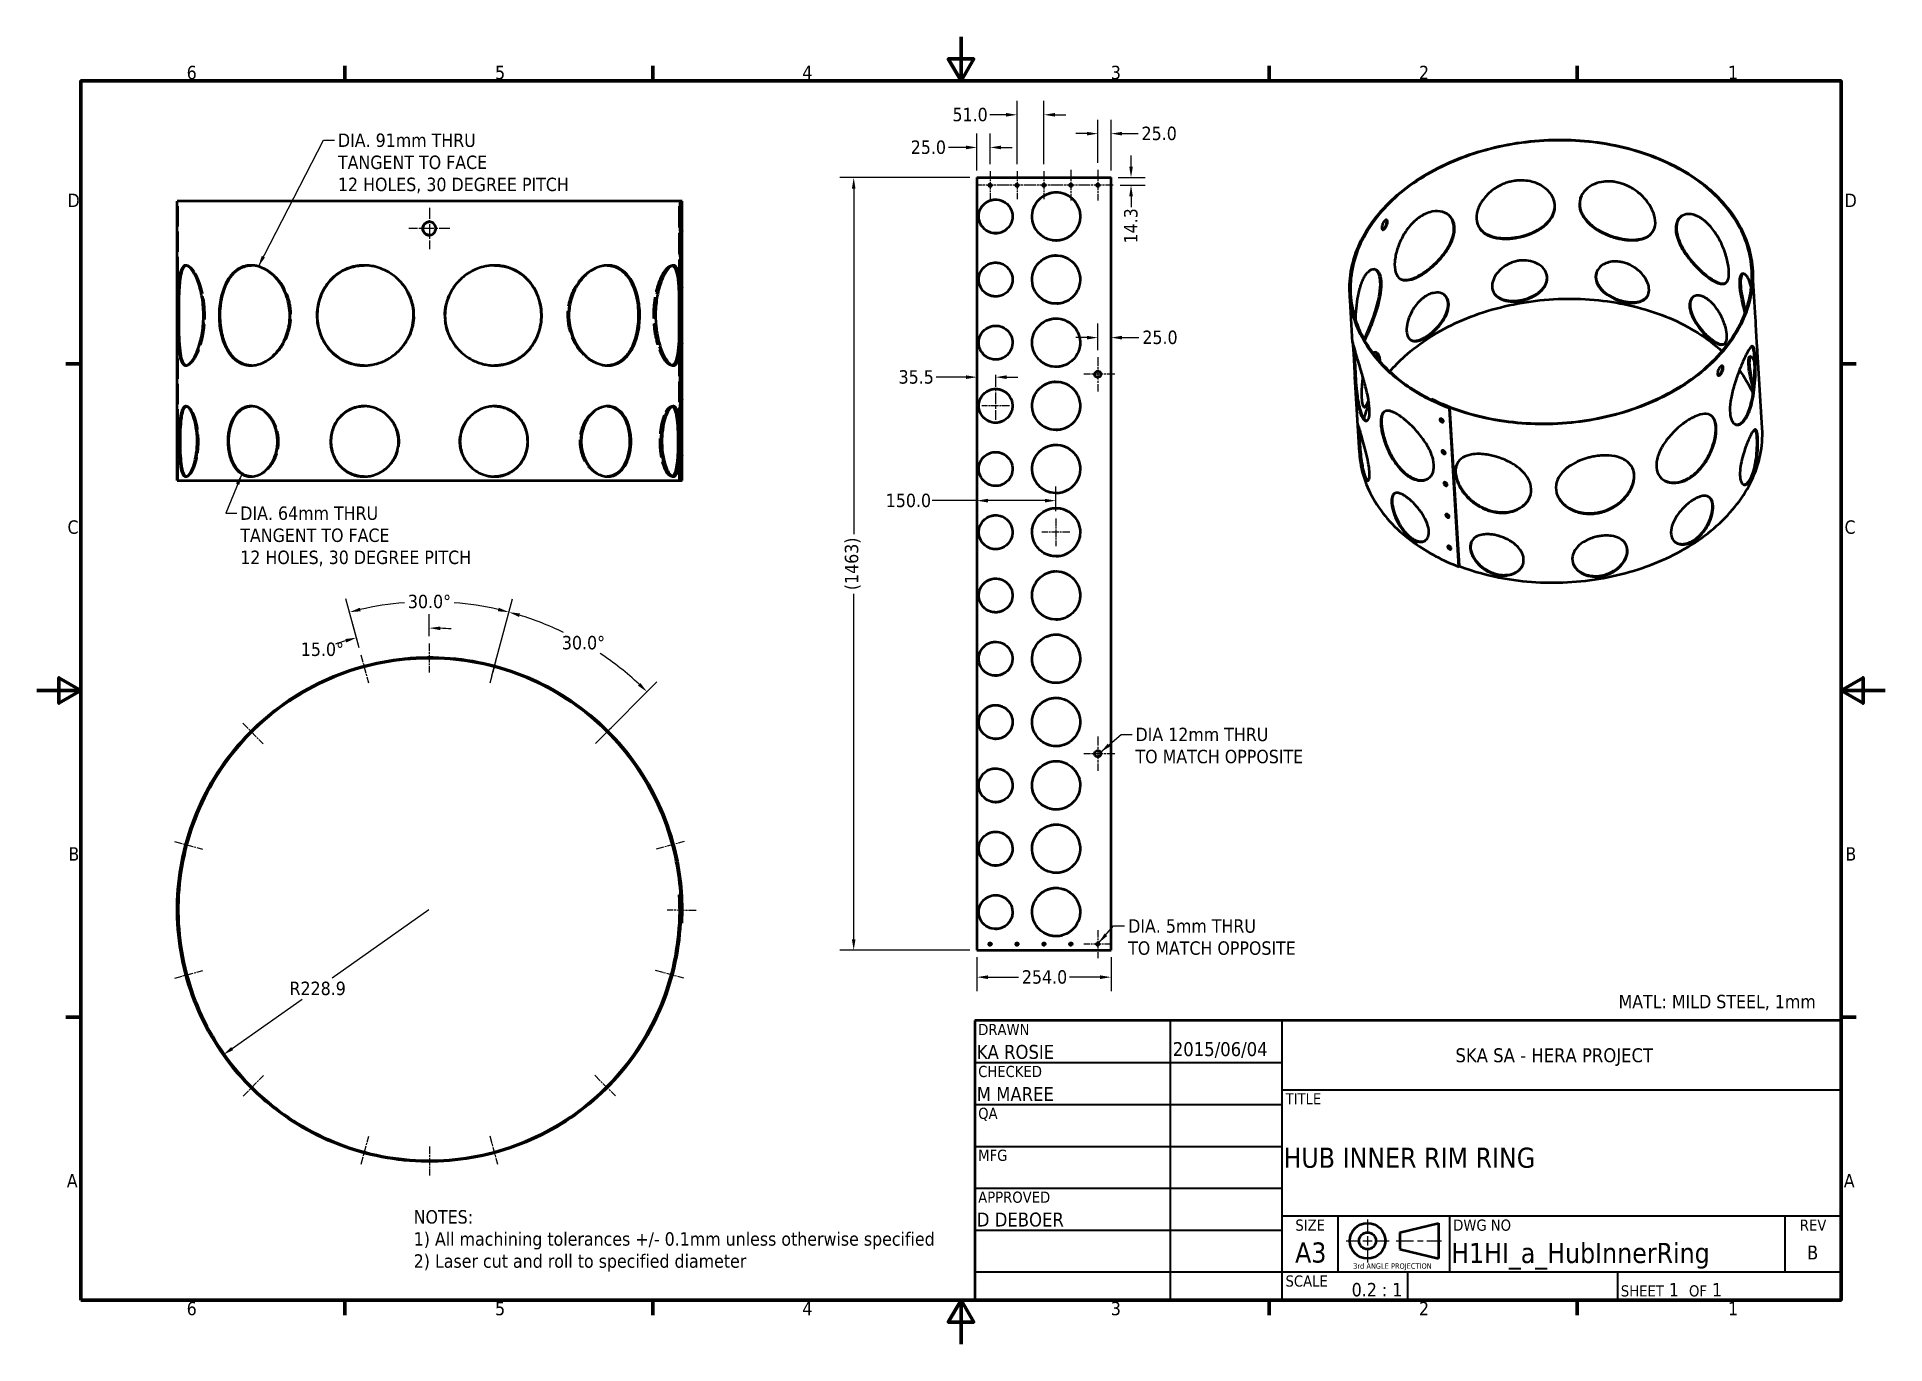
# Model space of a CAD drawing. Header units: millimetres. Extents: x 0 to 2100, y 0 to 1485.
import ezdxf
from ezdxf.enums import TextEntityAlignment as Align

# ---------------------------------------------------------------- set-up
doc = ezdxf.new("R2010")
doc.units = ezdxf.units.MM
doc.header["$LTSCALE"] = 5
doc.linetypes.add('CHAIN', pattern=[0.7087, 0.4724, -0.0591, 0.1181, -0.0591])
doc.linetypes.add('DASHED', pattern=[0.2067, 0.1654, -0.0413])
for name, color, linetype, lineweight in [('Border (ANSI)', 7, 'Continuous', 70), ('Center Mark (ANSI)', 7, 'Continuous', 25), ('Centerline (ANSI)', 7, 'Continuous', 25), ('Dimension (ANSI)', 7, 'Continuous', 25), ('Hidden (ANSI)', 7, 'DASHED', 35), ('Sketch Geometry (ANSI)', 7, 'Continuous', 25), ('Symbol (ANSI)', 7, 'Continuous', 25), ('Title (ANSI)', 7, 'Continuous', 50), ('Visible (ANSI)', 7, 'Continuous', 50)]:
    doc.layers.add(name, color=color, linetype=linetype, lineweight=lineweight)
doc.styles.add('Note Text (ANSI)', font='tahoma.ttf')
doc.styles.add('Text Style30', font='tahoma.ttf')
doc.styles.add('Text Style38', font='tahoma.ttf')
doc.styles.add('Text Style39', font='tahoma.ttf')
doc.dimstyles.new('Default - mm (ANSI)', dxfattribs={"dimscale": 5, "dimtxt": 3.048, "dimasz": 2.5, "dimexe": 3.175, "dimexo": 1.6002, "dimgap": 0.8, "dimtad": 0, "dimtoh": 1, "dimrnd": 1e-08, "dimzin": 4, "dimdsep": 46, "dimtxsty": 'Note Text (ANSI)', "dimcen": 0.09, "dimdle": 10, "dimclrd": 256, "dimclre": 256, "dimclrt": 256, "dimadec": 1, "dimazin": 1, "dimtfac": 1, "dimtofl": 0, "dimtmove": 0, "dimatfit": 3, "dimfxl": 1, "dimtolj": 1, "dimtzin": 4, "dimlwd": -1, "dimlwe": -1, "dimarcsym": 0})
doc.dimstyles.new('Default - mm (ANSI)$7', dxfattribs={"dimscale": 5, "dimtxt": 3.048, "dimasz": 2.5, "dimexe": 3.175, "dimexo": 1.6002, "dimgap": 0.8, "dimtad": 0, "dimtoh": 1, "dimrnd": 1e-08, "dimzin": 4, "dimdsep": 46, "dimtxsty": 'Note Text (ANSI)', "dimcen": 0.09, "dimdle": 10, "dimclrd": 256, "dimclre": 256, "dimclrt": 256, "dimadec": 1, "dimazin": 1, "dimtfac": 1, "dimtofl": 0, "dimtmove": 0, "dimatfit": 3, "dimfxl": 1, "dimtolj": 1, "dimtzin": 4, "dimlwd": -1, "dimlwe": -1, "dimarcsym": 0})

msp = doc.modelspace()

# ---------------------------------------------------------------- texts
at = {"layer": 'Symbol (ANSI)', "char_height": 15.24, "attachment_point": 1, "line_spacing_factor": 0.987884, "style": 'Note Text (ANSI)'}
for s, insert, width in [('{\\fTahoma|b0|i0;DIA. 91mm THRU\\P\\fTahoma|b0|i0;TANGENT TO FACE\\P\\fTahoma|b0|i0;12 HOLES, 30 DEGREE PITCH}', (341.988, 1375.326), 275.95022), ('{\\fTahoma|b0|i0;DIA. 64mm THRU\\P\\fTahoma|b0|i0;TANGENT TO FACE\\P\\fTahoma|b0|i0;12 HOLES, 30 DEGREE PITCH}', (231.026, 951.616), 275.95022), ('{\\fTahoma|b0|i0;DIA 12mm THRU\\P\\fTahoma|b0|i0;TO MATCH OPPOSITE}', (1248.312, 700.227), 204.13449), ('{\\fTahoma|b0|i0;DIA. 5mm THRU\\P\\fTahoma|b0|i0;TO MATCH OPPOSITE}', (1239.935, 482.587), 204.13449), ('{\\fTahoma|b0|i0;NOTES:\\P\\fTahoma|b0|i0;1) All machining tolerances +/- 0.1mm unless otherwise specified\\P\\fTahoma|b0|i0;2) Laser cut and roll to specified diameter}', (428.102, 152.1), 606.03085)]:
    msp.add_mtext(s, dxfattribs=dict(at, insert=insert, width=width))
at = {"layer": 'Symbol (ANSI)', "insert": (1797.25, 396.724), "char_height": 15.24, "width": 237.87491, "attachment_point": 1, "style": 'Note Text (ANSI)'}
msp.add_mtext('{\\fTahoma|b0|i0;MATL: MILD STEEL, 1mm}', dxfattribs=at)

# ---------------------------------------------------------------- blocks, each defined once
blk = doc.blocks.new('Borders Default Border')
at = {"layer": 'Border (ANSI)'}
for p, q in [((70, 287), (70, 290.45)), ((140, 287), (140, 290.45)), ((280, 287), (280, 290.45)), ((350, 287), (350, 290.45)), ((10, 222.75), (6.55, 222.75)), ((410, 222.75), (413.45, 222.75)), ((10, 74.25), (6.55, 74.25)), ((410, 74.25), (413.45, 74.25)), ((70, 10), (70, 6.55)), ((140, 10), (140, 6.55)), ((280, 10), (280, 6.55)), ((350, 10), (350, 6.55))]:
    blk.add_line(p, q, dxfattribs=at)
at = {"layer": 'Border (ANSI)', "flags": 128}
for points in [[(210, 297), (210, 287), (207.11, 292), (212.89, 292), (210, 287)], [(10, 10), (10, 287), (410, 287), (410, 10), (10, 10)], [(0, 148.5), (10, 148.5), (5, 151.39), (5, 145.61), (10, 148.5)], [(420, 148.5), (410, 148.5), (415, 151.39), (415, 145.61), (410, 148.5)], [(210, 0), (210, 10), (207.11, 5), (212.89, 5), (210, 10)]]:
    blk.add_lwpolyline(points, dxfattribs=at)
at = {"layer": 'Border (ANSI)', "char_height": 3.05, "attachment_point": 7, "style": 'Note Text (ANSI)'}
for s, insert in [('6', (34.03, 287.34)), ('5', (104.11, 287.34)), ('4', (173.94, 287.4)), ('3', (244.05, 287.34)), ('2', (314.08, 287.4)), ('1', (384.31, 287.4)), ('D', (6.96, 258.35)), ('D', (410.81, 258.35)), ('C', (6.95, 184.05)), ('C', (410.8, 184.05)), ('B', (7.15, 109.85)), ('B', (410.99, 109.85)), ('A', (6.78, 35.6)), ('A', (410.63, 35.6)), ('6', (34.03, 6.49)), ('5', (104.11, 6.49)), ('4', (173.94, 6.55)), ('3', (244.05, 6.49)), ('2', (314.08, 6.55)), ('1', (384.31, 6.55))]:
    blk.add_mtext(s, dxfattribs=dict(at, insert=insert))
blk = doc.blocks.new('Title Blocks ANSI - Large')
at = {"layer": 'Title (ANSI)'}
for p, q in [((127, 189.23), (127, 125.73)), ((323.85, 189.23), (127, 189.23)), ((323.85, 125.73), (323.85, 189.23)), ((127, 125.73), (323.85, 125.73))]:
    blk.add_line(p, q, dxfattribs=at)
at = {"layer": 'Title (ANSI)', "lineweight": 35}
for p, q in [((171.45, 125.73), (171.45, 189.23)), ((196.85, 125.73), (196.85, 189.23)), ((127, 179.7), (196.85, 179.7)), ((196.85, 173.48), (323.85, 173.48)), ((127, 170.18), (196.85, 170.18)), ((127, 160.65), (196.85, 160.65)), ((127, 151.13), (196.85, 151.13)), ((323.85, 144.78), (196.85, 144.78)), ((209.55, 132.08), (209.55, 144.78)), ((234.95, 132.08), (234.95, 144.78)), ((311.15, 132.08), (311.15, 144.78)), ((127, 141.6), (196.85, 141.6)), ((196.85, 132.08), (127, 132.08)), ((323.85, 132.08), (196.85, 132.08)), ((225.3, 132.08), (225.3, 125.73)), ((273.05, 132.08), (273.05, 125.73))]:
    blk.add_line(p, q, dxfattribs=at)
at = {"layer": 'Title (ANSI)', "style": 'Text Style38'}
for s, p in [('DRAWN', (127.76, 188.47)), ('CHECKED', (127.76, 178.94)), ('TITLE', (197.61, 172.72)), ('QA', (127.76, 169.42)), ('MFG', (127.76, 159.89)), ('APPROVED', (127.76, 150.37)), ('DWG NO', (235.71, 144.02)), ('SCALE', (197.61, 131.32))]:
    blk.add_text(s, height=2.54, dxfattribs=at).set_placement(p, align=Align.TOP_LEFT)
for s, p in [('SIZE', (203.2, 144.02)), ('REV', (317.5, 144.02))]:
    blk.add_text(s, height=2.54, dxfattribs=at).set_placement(p, align=Align.TOP_CENTER)
at = {"layer": 'Title (ANSI)', "insert": (273.81, 126.49), "char_height": 3.048, "attachment_point": 7, "style": 'Note Text (ANSI)'}
blk.add_mtext('\\fTahoma|b0|i0;\\H2.5400;SHEET\\fTahoma|b0|i0;\\H3.0480; 1  \\fTahoma|b0|i0;\\H2.5400;OF\\fTahoma|b0|i0;\\H3.0480; 1 ', dxfattribs=at)
at = {"layer": 'Title (ANSI)'}
for tag, p, height, style in [('AUTHOR_001', (127.44, 180.53), 3.17, 'Text Style39'), ('CREATION_DATE_001', (171.98, 181.16), 3.17, 'Text Style39'), ('COMPANY_001', (236.22, 179.77), 3.17, 'Text Style39'), ('CHECKED_BY_001', (127.44, 170.94), 3.17, 'Text Style39'), ('TITLE_001', (197.15, 155.78), 4.57, 'Text Style30'), ('ENG_APPROVED_BY_001', (127.44, 142.43), 3.17, 'Text Style39'), ('Sheet_Size_001', (199.78, 134.24), 4.57, 'Text Style30'), ('PART_NUMBER_001', (235.25, 134.14), 4.57, 'Text Style30'), ('REVISION_NUMBER_001', (316.1, 134.94), 3.17, 'Text Style39'), ('Initial_View_Scale_001', (212.64, 126.56), 3.05, 'Note Text (ANSI)')]:
    blk.add_attdef(tag, p, '', height=height, dxfattribs=dict(at, style=style))
at = {"layer": 'Title (ANSI)', "style": 'Text Style39'}
for tag, p in [('CHECKED_DATE', (172.21, 170.94)), ('MFG_APPROVED_BY', (127.76, 151.89)), ('MFG_APPROVED_DATE', (172.21, 151.89)), ('ENG_APPROVAL_DATE', (172.21, 142.37))]:
    blk.add_attdef(tag, text='', height=3.17, dxfattribs=at).set_placement(p, align=Align.BOTTOM_LEFT)
blk = doc.blocks.new('*D7')
at = {"layer": 'Defpoints', "color": 0, "transparency": 16777216}
for p in [(1068.1, 958.2), (1157.8, 938.1), (1068.1, 832.2)]:
    blk.add_point(p, dxfattribs=at)
at = {"layer": 'Dimension (ANSI)', "transparency": 16777216}
for p, q in [((1068.1, 840.2), (1068.1, 974.1)), ((1157.8, 946.1), (1157.8, 974.1)), ((1068.1, 958.2), (1017.4, 958.2)), ((1145.3, 958.2), (1080.6, 958.2))]:
    blk.add_line(p, q, dxfattribs=at)
for points in [[(1080.6, 960.3), (1080.6, 956.1), (1068.1, 958.2)], [(1145.3, 960.3), (1145.3, 956.1), (1157.8, 958.2)]]:
    blk.add_solid(points, dxfattribs=at)
at = {"layer": 'Dimension (ANSI)', "transparency": 16777216, "insert": (964.5, 966.1), "char_height": 15.24, "attachment_point": 1, "style": 'Note Text (ANSI)'}
blk.add_mtext('\\A1;150.0', dxfattribs=at)
blk = doc.blocks.new('*D8')
at = {"layer": 'Defpoints', "color": 0, "transparency": 16777216}
for p in [(1068.1, 1098.5), (1089.4, 1066), (1068.1, 733.4)]:
    blk.add_point(p, dxfattribs=at)
at = {"layer": 'Dimension (ANSI)', "transparency": 16777216}
for p, q in [((1068.1, 741.4), (1068.1, 1114.3)), ((1055.6, 1098.5), (1021.7, 1098.5)), ((1101.9, 1098.5), (1114.4, 1098.5))]:
    blk.add_line(p, q, dxfattribs=at)
for points in [[(1055.6, 1100.6), (1055.6, 1096.4), (1068.1, 1098.5)], [(1101.9, 1100.6), (1101.9, 1096.4), (1089.4, 1098.5)]]:
    blk.add_solid(points, dxfattribs=at)
at = {"layer": 'Dimension (ANSI)', "transparency": 16777216, "insert": (979.1, 1106.4), "char_height": 15.24, "attachment_point": 1, "style": 'Note Text (ANSI)'}
blk.add_mtext('\\A1;35.5', dxfattribs=at)
blk = doc.blocks.new('*D9')
at = {"layer": 'Defpoints', "color": 0, "transparency": 16777216}
for p in [(1083.1, 1359.5), (1068.1, 1325.2), (1083.1, 1332.5)]:
    blk.add_point(p, dxfattribs=at)
at = {"layer": 'Dimension (ANSI)', "transparency": 16777216}
for p, q in [((1068.1, 1333.2), (1068.1, 1375.4)), ((1083.1, 1340.5), (1083.1, 1375.4)), ((1055.6, 1359.5), (1035.7, 1359.5)), ((1095.6, 1359.5), (1108.1, 1359.5))]:
    blk.add_line(p, q, dxfattribs=at)
for points in [[(1055.6, 1361.6), (1055.6, 1357.4), (1068.1, 1359.5)], [(1095.6, 1361.6), (1095.6, 1357.4), (1083.1, 1359.5)]]:
    blk.add_solid(points, dxfattribs=at)
at = {"layer": 'Dimension (ANSI)', "transparency": 16777216, "insert": (992.9, 1367.4), "char_height": 15.24, "attachment_point": 1, "style": 'Note Text (ANSI)'}
blk.add_mtext('\\A1;25.0', dxfattribs=at)
blk = doc.blocks.new('*D10')
at = {"layer": 'Defpoints', "color": 0, "transparency": 16777216}
for p in [(1144.3, 1396.6), (1113.7, 1332.5), (1144.3, 1332.5)]:
    blk.add_point(p, dxfattribs=at)
at = {"layer": 'Dimension (ANSI)', "transparency": 16777216}
for p, q in [((1113.7, 1340.5), (1113.7, 1412.5)), ((1144.3, 1340.5), (1144.3, 1412.5)), ((1101.2, 1396.6), (1082.8, 1396.6)), ((1156.8, 1396.6), (1169.3, 1396.6))]:
    blk.add_line(p, q, dxfattribs=at)
for points in [[(1101.2, 1398.7), (1101.2, 1394.5), (1113.7, 1396.6)], [(1156.8, 1398.7), (1156.8, 1394.5), (1144.3, 1396.6)]]:
    blk.add_solid(points, dxfattribs=at)
at = {"layer": 'Dimension (ANSI)', "transparency": 16777216, "insert": (1040.3, 1404.5), "char_height": 15.24, "attachment_point": 1, "style": 'Note Text (ANSI)'}
blk.add_mtext('\\A1;51.0', dxfattribs=at)
blk = doc.blocks.new('*D11')
at = {"layer": 'Defpoints', "color": 0, "transparency": 16777216}
for p in [(646.5, 780.1), (514.9, 751.3), (634.7, 682.3), (445.8, 493.4)]:
    blk.add_point(p, dxfattribs=at)
at = {"layer": 'Dimension (ANSI)', "transparency": 16777216}
for p, q in [((517, 759), (540.5, 846.8)), ((640.3, 688), (704.5, 752.2))]:
    blk.add_line(p, q, dxfattribs=at)
for start, end in [(64.1853, 72.9622), (47.055, 56.3041)]:
    blk.add_arc((445.8, 493.4), 350, start, end, dxfattribs=at)
for points in [[(547.8, 826), (548.9, 830), (536.4, 831.5)], [(685.7, 751.1), (682.8, 748.1), (693.3, 740.9)]]:
    blk.add_solid(points, dxfattribs=at)
at = {"layer": 'Dimension (ANSI)', "transparency": 16777216, "insert": (596.5, 804.5), "char_height": 15.24, "attachment_point": 1, "style": 'Note Text (ANSI)'}
blk.add_mtext('\\A1;30.0°', dxfattribs=at)
blk = doc.blocks.new('*D12')
at = {"layer": 'Defpoints', "color": 0, "transparency": 16777216}
for p in [(1220.5, 1375.2), (1205.5, 1334), (1220.5, 1325.2)]:
    blk.add_point(p, dxfattribs=at)
at = {"layer": 'Dimension (ANSI)', "transparency": 16777216}
for p, q in [((1205.5, 1342), (1205.5, 1391)), ((1220.5, 1333.2), (1220.5, 1391)), ((1193, 1375.2), (1180.5, 1375.2)), ((1233, 1375.2), (1251.2, 1375.2))]:
    blk.add_line(p, q, dxfattribs=at)
for points in [[(1193, 1377.2), (1193, 1373.1), (1205.5, 1375.2)], [(1233, 1377.2), (1233, 1373.1), (1220.5, 1375.2)]]:
    blk.add_solid(points, dxfattribs=at)
at = {"layer": 'Dimension (ANSI)', "transparency": 16777216, "insert": (1255.2, 1383.1), "char_height": 15.24, "attachment_point": 1, "style": 'Note Text (ANSI)'}
blk.add_mtext('\\A1;25.0', dxfattribs=at)
blk = doc.blocks.new('*D13')
at = {"layer": 'Defpoints', "color": 0, "transparency": 16777216}
for p in [(445.4, 493.4), (211.6, 328.5)]:
    blk.add_point(p, dxfattribs=at)
at = {"layer": 'Dimension (ANSI)', "transparency": 16777216}
for p, q in [((445.4, 493.4), (335.3, 415.7)), ((221.8, 335.7), (301.4, 391.8))]:
    blk.add_line(p, q, dxfattribs=at)
blk.add_solid([(220.6, 337.4), (223, 334), (211.6, 328.5)], dxfattribs=at)
at = {"layer": 'Dimension (ANSI)', "transparency": 16777216, "insert": (287, 411.7), "char_height": 15.24, "attachment_point": 1, "style": 'Note Text (ANSI)'}
blk.add_mtext('\\A1;R228.9', dxfattribs=at)
blk = doc.blocks.new('*D14')
at = {"layer": 'Defpoints', "color": 0, "transparency": 16777216}
for p in [(476.3, 842.1), (368.2, 783.1), (514.9, 751.3), (445.8, 493.4)]:
    blk.add_point(p, dxfattribs=at)
at = {"layer": 'Dimension (ANSI)', "transparency": 16777216}
for p, q in [((366.1, 790.8), (351.1, 846.8)), ((517, 759), (540.5, 846.8))]:
    blk.add_line(p, q, dxfattribs=at)
for start, end in [(94.6394, 102.9622), (77.055, 85.3779)]:
    blk.add_arc((445.8, 493.4), 350, start, end, dxfattribs=at)
for points in [[(367.8, 832.5), (366.8, 836.5), (355.2, 831.5)], [(524.7, 836.5), (523.7, 832.5), (536.4, 831.5)]]:
    blk.add_solid(points, dxfattribs=at)
at = {"layer": 'Dimension (ANSI)', "transparency": 16777216, "insert": (421.5, 851.3), "char_height": 15.24, "attachment_point": 1, "style": 'Note Text (ANSI)'}
blk.add_mtext('\\A1;30.0°', dxfattribs=at)
blk = doc.blocks.new('*D15')
at = {"layer": 'Defpoints', "color": 0, "transparency": 16777216}
for p in [(417.9, 812.2), (368.2, 783.1), (445.8, 796.1), (445.8, 493.4)]:
    blk.add_point(p, dxfattribs=at)
at = {"layer": 'Dimension (ANSI)', "transparency": 16777216}
for p, q in [((445.8, 804.1), (445.8, 829.3)), ((366.1, 790.8), (358.8, 817.8))]:
    blk.add_line(p, q, dxfattribs=at)
for start, end in [(107.2469, 109.4851), (85.5321, 87.7704)]:
    blk.add_arc((445.8, 493.4), 320, start, end, dxfattribs=at)
for points in [[(350.4, 801), (351.5, 797), (363, 802.5)], [(458.2, 811.1), (458.3, 815.2), (445.8, 813.4)]]:
    blk.add_solid(points, dxfattribs=at)
at = {"layer": 'Dimension (ANSI)', "transparency": 16777216, "insert": (299.8, 797), "char_height": 15.24, "attachment_point": 1, "style": 'Note Text (ANSI)'}
blk.add_mtext('\\A1;15.0°', dxfattribs=at)
blk = doc.blocks.new('*D16')
at = {"layer": 'Defpoints', "color": 0, "transparency": 16777216}
for p in [(1068.1, 1325.2), (928.1, 447.4), (1068.1, 447.4)]:
    blk.add_point(p, dxfattribs=at)
at = {"layer": 'Dimension (ANSI)', "transparency": 16777216}
for p, q in [((1060.1, 1325.2), (912.2, 1325.2)), ((928.1, 1312.7), (928.1, 920.1)), ((928.1, 459.9), (928.1, 852.5)), ((1060.1, 447.4), (912.2, 447.4))]:
    blk.add_line(p, q, dxfattribs=at)
for points in [[(926, 1312.7), (930.1, 1312.7), (928.1, 1325.2)], [(926, 459.9), (930.1, 459.9), (928.1, 447.4)]]:
    blk.add_solid(points, dxfattribs=at)
at = {"layer": 'Dimension (ANSI)', "transparency": 16777216, "insert": (918, 856.5), "char_height": 15.24, "attachment_point": 1, "rotation": 90, "style": 'Note Text (ANSI)'}
blk.add_mtext('\\A1;(1463)', dxfattribs=at)
blk = doc.blocks.new('*D17')
at = {"layer": 'Defpoints', "color": 0, "transparency": 16777216}
for p in [(1068.1, 447.4), (1220.5, 447.4), (1220.5, 416.8)]:
    blk.add_point(p, dxfattribs=at)
at = {"layer": 'Dimension (ANSI)', "transparency": 16777216}
for p, q in [((1068.1, 439.4), (1068.1, 400.9)), ((1220.5, 439.4), (1220.5, 400.9)), ((1080.6, 416.8), (1115.2, 416.8)), ((1208, 416.8), (1173.3, 416.8))]:
    blk.add_line(p, q, dxfattribs=at)
for points in [[(1080.6, 418.9), (1080.6, 414.7), (1068.1, 416.8)], [(1208, 418.9), (1208, 414.7), (1220.5, 416.8)]]:
    blk.add_solid(points, dxfattribs=at)
at = {"layer": 'Dimension (ANSI)', "transparency": 16777216, "insert": (1119.2, 424.7), "char_height": 15.24, "attachment_point": 1, "style": 'Note Text (ANSI)'}
blk.add_mtext('\\A1;254.0', dxfattribs=at)
blk = doc.blocks.new('3rd ANGLE PROJECTION')
at = {"layer": 'Sketch Geometry (ANSI)', "lineweight": 25}
for p, q in [((-6.99, 5.75), (-6.99, 2.5)), ((-12.74, 0), (-9.49, 0)), ((-8.24, 0), (-5.74, 0)), ((-6.99, 1.25), (-6.99, -1.25)), ((-4.49, 0), (-1.24, 0)), ((0.64, 0), (5.33, 0)), ((6.33, 0), (7.83, 0)), ((8.83, 0), (12.74, 0)), ((-6.99, -2.5), (-6.99, -5.75))]:
    blk.add_line(p, q, dxfattribs=at)
at = {"layer": 'Sketch Geometry (ANSI)', "lineweight": 50}
for p, q in [((1.62, 2.25), (11.99, 4.75)), ((1.62, 2.25), (1.62, -2.25)), ((11.99, 4.75), (11.99, -4.75)), ((1.62, -2.25), (11.99, -4.75))]:
    blk.add_line(p, q, dxfattribs=at)
for radius in [4.75, 2.25]:
    blk.add_circle((-6.99, 0), radius, dxfattribs=at)
at = {"layer": 'Symbol (ANSI)', "insert": (-10.85, -5.98), "char_height": 1.5, "attachment_point": 1, "style": 'Note Text (ANSI)'}
blk.add_mtext('\\fTahoma|b0|i0;\\H1.5000;3rd ANGLE PROJECTION', dxfattribs=at)
blk = doc.blocks.new('*D18')
at = {"layer": 'Defpoints', "color": 0, "transparency": 16777216}
for p in [(1220.5, 1143.4), (1205.5, 1121.3), (1220.5, 1128.1)]:
    blk.add_point(p, dxfattribs=at)
at = {"layer": 'Dimension (ANSI)', "transparency": 16777216}
for p, q in [((1205.5, 1129.3), (1205.5, 1159.3)), ((1220.5, 1136.1), (1220.5, 1159.3)), ((1193, 1143.4), (1180.5, 1143.4)), ((1233, 1143.4), (1252.1, 1143.4))]:
    blk.add_line(p, q, dxfattribs=at)
for points in [[(1193, 1145.5), (1193, 1141.3), (1205.5, 1143.4)], [(1233, 1145.5), (1233, 1141.3), (1220.5, 1143.4)]]:
    blk.add_solid(points, dxfattribs=at)
at = {"layer": 'Dimension (ANSI)', "transparency": 16777216, "insert": (1256.1, 1151.4), "char_height": 15.24, "attachment_point": 1, "style": 'Note Text (ANSI)'}
blk.add_mtext('\\A1;25.0', dxfattribs=at)
blk = doc.blocks.new('*D19')
at = {"layer": 'Defpoints', "color": 0, "transparency": 16777216}
for p in [(1220.5, 1325.2), (1222.8, 1316.6), (1243.2, 1316.6)]:
    blk.add_point(p, dxfattribs=at)
at = {"layer": 'Dimension (ANSI)', "transparency": 16777216}
for p, q in [((1243.2, 1337.7), (1243.2, 1350.2)), ((1228.5, 1325.2), (1259.1, 1325.2)), ((1230.8, 1316.6), (1259.1, 1316.6)), ((1243.2, 1304.1), (1243.2, 1291.6))]:
    blk.add_line(p, q, dxfattribs=at)
for points in [[(1241.2, 1337.7), (1245.3, 1337.7), (1243.2, 1325.2)], [(1241.2, 1304.1), (1245.3, 1304.1), (1243.2, 1316.6)]]:
    blk.add_solid(points, dxfattribs=at)
at = {"layer": 'Dimension (ANSI)', "transparency": 16777216, "insert": (1235.3, 1250.4), "char_height": 15.24, "attachment_point": 1, "rotation": 90, "style": 'Note Text (ANSI)'}
blk.add_mtext('\\A1;14.3', dxfattribs=at)

# ---------------------------------------------------------------- dimensions: what is measured, and where the dimension line sits
at = {"layer": 'Dimension (ANSI)'}
for base, p1, p2, angle, override, picture, middle in [((1144.269, 1396.603), (1113.669, 1332.478), (1144.269, 1332.478), 180, {"dimgap": 0.8, "dimtoh": 0, "dimdec": 1, "dimlfac": 1.666667, "dimtol": 0, "dimlim": 0, "dimtp": 0, "dimtm": 0, "dimtdec": 2, "dimatfit": 1}, '*D10', (1059.531, 1396.603)), ((1220.466, 1375.166), (1205.463, 1333.971), (1220.466, 1325.166), 180, {"dimgap": 0.8, "dimtoh": 0, "dimdec": 1, "dimlfac": 1.666667, "dimtol": 0, "dimlim": 0, "dimtp": 0, "dimtm": 0, "dimtdec": 2, "dimatfit": 1}, '*D12', (1274.542, 1375.166)), ((1243.249, 1316.599), (1220.466, 1325.166), (1222.835, 1316.599), 270, {"dimgap": 0.8, "dimtoh": 0, "dimdec": 1, "dimlfac": 1.666667, "dimtol": 0, "dimlim": 0, "dimtp": 0, "dimtm": 0, "dimtdec": 2, "dimatfit": 1}, '*D19', (1243.249, 1269.012)), ((1220.466, 1143.422), (1205.464, 1121.278), (1220.466, 1128.146), 180, {"dimgap": 0.8, "dimtoh": 0, "dimdec": 1, "dimlfac": 1.666667, "dimtol": 0, "dimlim": 0, "dimtp": 0, "dimtm": 0, "dimtdec": 2, "dimatfit": 1}, '*D18', (1275.458, 1143.422)), ((1068.066, 1098.469), (1089.366, 1066.011), (1068.066, 733.393), 180, {"dimgap": 0.8, "dimtoh": 0, "dimdec": 1, "dimlfac": 1.666667, "dimse1": 1, "dimtol": 0, "dimlim": 0, "dimtp": 0, "dimtm": 0, "dimtdec": 2, "dimatfit": 1}, '*D8', (998.434, 1098.469)), ((1068.066, 958.192), (1157.823, 938.096), (1068.066, 832.17), 180, {"dimgap": 0.8, "dimtoh": 0, "dimdec": 1, "dimlfac": 1.671186, "dimtol": 0, "dimlim": 0, "dimtp": 0, "dimtm": 0, "dimtdec": 2, "dimatfit": 2}, '*D7', (988.947, 958.192)), ((1220.466, 416.811), (1068.066, 447.446), (1220.466, 447.446), 180, {"dimgap": 0.8, "dimtoh": 0, "dimdec": 1, "dimlfac": 1.666667, "dimtol": 0, "dimlim": 0, "dimtp": 0, "dimtm": 0, "dimtdec": 2, "dimatfit": 1}, '*D17', (1144.266, 416.811))]:
    dim = msp.add_linear_dim(base=base, p1=p1, p2=p2, angle=angle, dimstyle='Default - mm (ANSI)', override=override, dxfattribs=at)
    dim.commit()
    dim.dimension.update_dxf_attribs({"geometry": picture, "text_midpoint": middle, "dimtype": 160})
dim = msp.add_linear_dim(base=(1083.069, 1359.486), p1=(1068.066, 1325.166), p2=(1083.069, 1332.478), dimstyle='Default - mm (ANSI)', override={"dimgap": 0.8, "dimtoh": 0, "dimdec": 1, "dimlfac": 1.666667, "dimtol": 0, "dimlim": 0, "dimtp": 0, "dimtm": 0, "dimtdec": 2, "dimatfit": 1}, dxfattribs=at)
dim.commit()
dim.dimension.update_dxf_attribs({"geometry": '*D9', "text_midpoint": (1012.299, 1359.486), "dimtype": 160})
dim = msp.add_linear_dim(base=(928.066, 447.446), p1=(1068.066, 1325.166), p2=(1068.066, 447.446), angle=90, text='(<>)', dimstyle='Default - mm (ANSI)', override={"dimgap": 0.8, "dimtoh": 0, "dimdec": 0, "dimlfac": 1.666667, "dimtol": 0, "dimlim": 0, "dimtp": 0, "dimtm": 0, "dimtdec": 2, "dimatfit": 1}, dxfattribs=at)
dim.commit()
dim.dimension.update_dxf_attribs({"geometry": '*D16', "text_midpoint": (928.066, 886.306), "dimtype": 160})
for base, p1, p2, picture, middle in [((476.274, 842.073), (514.888, 751.314), (368.159, 783.067), '*D14', (445.769, 843.4)), ((646.53, 780.134), (634.687, 682.323), (514.888, 751.314), '*D11', (620.776, 796.536)), ((417.884, 812.179), (445.776, 796.059), (368.159, 783.067), '*D15', (323.397, 789.056))]:
    dim = msp.add_angular_dim_3p(base=base, center=(445.822, 493.4), p1=p1, p2=p2, dimstyle='Default - mm (ANSI)', override={"dimgap": 0.8, "dimtih": 1, "dimadec": 1, "dimtol": 0, "dimlim": 0, "dimtp": 0, "dimtm": 0, "dimtdec": 0}, dxfattribs=at)
    dim.commit()
    dim.dimension.update_dxf_attribs({"geometry": picture, "text_midpoint": middle, "dimtype": 165})
dim = msp.add_radius_dim(center=(445.441, 493.387), mpoint=(211.612, 328.478), dimstyle='Default - mm (ANSI)', override={"dimgap": 0.8, "dimtih": 1, "dimdec": 1, "dimlfac": 0.8, "dimcen": 0, "dimdle": 0, "dimtol": 0, "dimlim": 0, "dimtp": 0, "dimtm": 0, "dimtdec": 2, "dimtmove": 2}, dxfattribs=at)
dim.commit()
dim.dimension.update_dxf_attribs({"geometry": '*D13', "text_midpoint": (318.35, 403.756), "dimtype": 164})

# ---------------------------------------------------------------- linework, layer by layer
at = {"layer": 'Center Mark (ANSI)', "linetype": 'CHAIN', "ltscale": 3.527486}
for p, q in [((1083.069, 1332.478), (1083.069, 1300.728)), ((1113.669, 1332.478), (1113.669, 1300.728)), ((1144.269, 1332.478), (1144.269, 1300.728)), ((1098.944, 1316.603), (1067.194, 1316.603)), ((1129.544, 1316.603), (1097.794, 1316.603)), ((1160.144, 1316.603), (1128.394, 1316.603)), ((1105.241, 1066.011), (1073.491, 1066.011)), ((1157.823, 938.096), (1157.823, 906.346)), ((1173.698, 922.221), (1141.948, 922.221)), ((1205.468, 470.274), (1205.468, 438.524)), ((1221.343, 454.399), (1189.593, 454.399))]:
    msp.add_line(p, q, dxfattribs=at)
at = {"layer": 'Center Mark (ANSI)', "linetype": 'CHAIN', "ltscale": 3.860178}
for p, q in [((1174.863, 1333.971), (1174.863, 1299.227)), ((1205.463, 1333.971), (1205.463, 1299.227))]:
    msp.add_line(p, q, dxfattribs=at)
at = {"layer": 'Center Mark (ANSI)', "linetype": 'CHAIN', "ltscale": 3.693832}
for p, q in [((1192.235, 1316.599), (1158.988, 1316.599)), ((1222.835, 1316.599), (1189.588, 1316.599))]:
    msp.add_line(p, q, dxfattribs=at)
at = {"layer": 'Center Mark (ANSI)', "linetype": 'CHAIN', "ltscale": 5.194062}
for p, q in [((445.864, 1290.746), (445.864, 1243.996)), ((469.239, 1267.371), (422.489, 1267.371))]:
    msp.add_line(p, q, dxfattribs=at)
at = {"layer": 'Center Mark (ANSI)', "linetype": 'CHAIN', "ltscale": 4.327121}
msp.add_line((1205.464, 1121.278), (1205.464, 1082.331), dxfattribs=at)
msp.add_line((1205.464, 1121.278), (1205.464, 1082.331), dxfattribs=at)
at = {"layer": 'Center Mark (ANSI)', "linetype": 'CHAIN', "ltscale": 5.654149}
msp.add_line((1089.366, 1101.027), (1089.366, 1050.136), dxfattribs=at)
at = {"layer": 'Center Mark (ANSI)', "linetype": 'CHAIN', "ltscale": 3.927304}
msp.add_line((1224.938, 1101.805), (1189.589, 1101.805), dxfattribs=at)
msp.add_line((1224.938, 1101.805), (1189.589, 1101.805), dxfattribs=at)
at = {"layer": 'Center Mark (ANSI)', "linetype": 'CHAIN', "ltscale": 4.327084}
msp.add_line((1205.464, 690.177), (1205.464, 651.23), dxfattribs=at)
at = {"layer": 'Center Mark (ANSI)', "linetype": 'CHAIN', "ltscale": 3.927285}
msp.add_line((1224.938, 670.703), (1189.589, 670.703), dxfattribs=at)
at = {"layer": 'Centerline (ANSI)', "linetype": 'CHAIN', "ltscale": 3.667738}
msp.add_line((368.159, 783.067), (376.708, 751.181), dxfattribs=at)
at = {"layer": 'Centerline (ANSI)', "linetype": 'CHAIN', "ltscale": 3.666414}
for p, q in [((445.776, 796.059), (445.781, 763.059)), ((445.862, 224.497), (445.867, 191.496))]:
    msp.add_line(p, q, dxfattribs=at)
at = {"layer": 'Centerline (ANSI)', "linetype": 'CHAIN', "ltscale": 3.667747}
msp.add_line((514.888, 751.314), (523.427, 783.203), dxfattribs=at)
at = {"layer": 'Centerline (ANSI)', "linetype": 'CHAIN', "ltscale": 3.667749}
for p, q in [((233.826, 705.332), (257.173, 681.992)), ((234.154, 281.669), (257.494, 305.016))]:
    msp.add_line(p, q, dxfattribs=at)
at = {"layer": 'Centerline (ANSI)', "linetype": 'CHAIN', "ltscale": 3.667736}
msp.add_line((634.687, 682.323), (658.027, 705.67), dxfattribs=at)
at = {"layer": 'Centerline (ANSI)', "linetype": 'CHAIN', "ltscale": 3.667743}
msp.add_line((156.377, 570.91), (188.266, 562.371), dxfattribs=at)
at = {"layer": 'Centerline (ANSI)', "linetype": 'CHAIN', "ltscale": 3.667742}
msp.add_line((703.962, 562.61), (735.848, 571.159), dxfattribs=at)
at = {"layer": 'Centerline (ANSI)', "linetype": 'CHAIN', "ltscale": 3.666375}
msp.add_line((748.942, 492.693), (715.942, 492.77), dxfattribs=at)
at = {"layer": 'Centerline (ANSI)', "linetype": 'CHAIN', "ltscale": 3.66775}
for p, q in [((156.527, 415.838), (188.414, 424.387)), ((633.94, 305.339), (657.286, 281.999)), ((368.41, 204.324), (376.95, 236.213))]:
    msp.add_line(p, q, dxfattribs=at)
at = {"layer": 'Centerline (ANSI)', "linetype": 'CHAIN', "ltscale": 3.667757}
msp.add_line((702.639, 424.628), (734.528, 416.088), dxfattribs=at)
at = {"layer": 'Centerline (ANSI)', "linetype": 'CHAIN', "ltscale": 3.667753}
msp.add_line((514.737, 236.358), (523.286, 204.472), dxfattribs=at)
at = {"layer": 'Hidden (ANSI)', "ltscale": 27.928047}
for p, q in [((160.559, 981.121), (160.559, 1298.621)), ((731.449, 981.121), (731.449, 1298.621)), ((732.697, 981.121), (732.697, 1298.621))]:
    msp.add_line(p, q, dxfattribs=at)
at = {"layer": 'Hidden (ANSI)', "ltscale": 29.197418}
msp.add_line((729.805, 1208.094), (729.805, 1298.621), dxfattribs=at)
at = {"layer": 'Hidden (ANSI)', "ltscale": 10.730907}
for p, q in [((730.332, 1270.451), (730.332, 1298.621)), ((730.332, 981.121), (730.332, 1009.291))]:
    msp.add_line(p, q, dxfattribs=at)
at = {"layer": 'Hidden (ANSI)', "ltscale": 26.933689}
msp.add_line((731.053, 1187.277), (731.053, 1298.621), dxfattribs=at)
at = {"layer": 'Hidden (ANSI)', "ltscale": 10.731099}
for p, q in [((731.582, 1270.45), (731.582, 1298.621)), ((731.582, 981.121), (731.582, 1009.291))]:
    msp.add_line(p, q, dxfattribs=at)
at = {"layer": 'Hidden (ANSI)', "ltscale": 10.722552}
for p, q in [((731.834, 1270.473), (731.834, 1298.621)), ((731.834, 981.121), (731.834, 1009.269))]:
    msp.add_line(p, q, dxfattribs=at)
at = {"layer": 'Hidden (ANSI)', "ltscale": 0.476074}
for p, q in [((445.778, 1274.871), (445.779, 1274.871)), ((445.864, 1274.871), (445.865, 1274.871)), ((731.582, 1270.496), (730.332, 1270.496)), ((731.582, 1264.246), (730.332, 1264.246)), ((733.084, 1270.496), (731.834, 1270.496)), ((733.084, 1264.246), (731.834, 1264.246)), ((445.778, 1259.871), (445.779, 1259.871)), ((445.864, 1259.871), (445.865, 1259.871)), ((169.009, 1225.496), (170.216, 1225.496)), ((243.063, 1225.496), (243.947, 1225.496)), ((371.547, 1225.496), (371.87, 1225.496)), ((519.725, 1225.496), (520.048, 1225.496)), ((647.893, 1225.496), (648.776, 1225.496)), ((720.711, 1225.496), (721.919, 1225.496)), ((722.017, 1225.496), (723.225, 1225.496)), ((731.582, 1206.746), (730.332, 1206.746)), ((731.582, 1200.496), (730.332, 1200.496)), ((733.084, 1206.746), (731.834, 1206.746)), ((733.084, 1200.496), (731.834, 1200.496)), ((731.582, 1142.996), (730.332, 1142.996)), ((731.582, 1136.746), (730.332, 1136.746)), ((733.084, 1142.996), (731.834, 1142.996)), ((733.084, 1136.746), (731.834, 1136.746)), ((169.009, 1111.746), (170.216, 1111.746)), ((243.063, 1111.746), (243.947, 1111.746)), ((371.547, 1111.746), (371.87, 1111.746)), ((519.725, 1111.746), (520.048, 1111.746)), ((647.893, 1111.746), (648.776, 1111.746)), ((720.711, 1111.746), (721.919, 1111.746)), ((722.017, 1111.746), (723.225, 1111.746)), ((731.582, 1079.246), (730.332, 1079.246)), ((731.582, 1072.996), (730.332, 1072.996)), ((733.084, 1079.246), (731.834, 1079.246)), ((733.084, 1072.996), (731.834, 1072.996)), ((169.009, 1065.496), (170.216, 1065.496)), ((243.063, 1065.496), (243.947, 1065.496)), ((371.547, 1065.496), (371.87, 1065.496)), ((519.725, 1065.496), (520.048, 1065.496)), ((647.893, 1065.496), (648.776, 1065.496)), ((720.711, 1065.496), (721.919, 1065.496)), ((722.017, 1065.496), (723.225, 1065.496)), ((731.582, 1015.496), (730.332, 1015.496)), ((731.582, 1009.246), (730.332, 1009.246)), ((733.084, 1015.496), (731.834, 1015.496)), ((733.084, 1009.246), (731.834, 1009.246)), ((169.009, 985.496), (170.216, 985.496)), ((243.063, 985.496), (243.947, 985.496)), ((371.547, 985.496), (371.87, 985.496)), ((519.725, 985.496), (520.048, 985.496)), ((647.893, 985.496), (648.776, 985.496)), ((720.711, 985.496), (721.919, 985.496)), ((722.017, 985.496), (723.225, 985.496))]:
    msp.add_line(p, q, dxfattribs=at)
at = {"layer": 'Hidden (ANSI)', "ltscale": 27.861502}
for p, q in [((730.332, 1206.701), (730.332, 1264.291)), ((730.332, 1142.951), (730.332, 1200.541)), ((730.332, 1079.201), (730.332, 1136.791)), ((730.332, 1015.451), (730.332, 1073.041))]:
    msp.add_line(p, q, dxfattribs=at)
at = {"layer": 'Hidden (ANSI)', "ltscale": 27.861986}
for p, q in [((731.582, 1206.7), (731.582, 1264.291)), ((731.582, 1142.95), (731.582, 1200.541)), ((731.582, 1079.2), (731.582, 1136.791)), ((731.582, 1015.45), (731.582, 1073.041))]:
    msp.add_line(p, q, dxfattribs=at)
at = {"layer": 'Hidden (ANSI)', "ltscale": 27.840279}
for p, q in [((731.834, 1206.723), (731.834, 1264.269)), ((731.834, 1142.973), (731.834, 1200.519)), ((731.834, 1079.223), (731.834, 1136.769)), ((731.834, 1015.473), (731.834, 1073.019))]:
    msp.add_line(p, q, dxfattribs=at)
at = {"layer": 'Hidden (ANSI)', "ltscale": 0.053707}
for p, q in [((170.216, 1225.496), (170.353, 1225.496)), ((170.216, 1111.746), (170.353, 1111.746)), ((170.216, 1065.496), (170.353, 1065.496)), ((170.216, 985.496), (170.353, 985.496))]:
    msp.add_line(p, q, dxfattribs=at)
at = {"layer": 'Hidden (ANSI)', "ltscale": 0.178143}
for p, q in [((243.947, 1225.496), (244.278, 1225.496)), ((243.947, 1111.746), (244.278, 1111.746)), ((243.947, 1065.496), (244.278, 1065.496)), ((243.947, 985.496), (244.278, 985.496))]:
    msp.add_line(p, q, dxfattribs=at)
at = {"layer": 'Hidden (ANSI)', "ltscale": 0.358409}
for p, q in [((371.87, 1225.496), (372.114, 1225.496)), ((371.87, 1111.746), (372.114, 1111.746)), ((371.87, 1065.496), (372.114, 1065.496)), ((371.87, 985.496), (372.114, 985.496))]:
    msp.add_line(p, q, dxfattribs=at)
at = {"layer": 'Hidden (ANSI)', "ltscale": 0.21286}
for p, q in [((519.58, 1225.496), (519.725, 1225.496)), ((519.58, 1111.746), (519.725, 1111.746)), ((519.58, 1065.496), (519.725, 1065.496)), ((519.58, 985.496), (519.725, 985.496))]:
    msp.add_line(p, q, dxfattribs=at)
at = {"layer": 'Hidden (ANSI)', "ltscale": 0.394944}
for p, q in [((647.159, 1225.496), (647.893, 1225.496)), ((647.159, 1111.746), (647.893, 1111.746)), ((647.159, 1065.496), (647.893, 1065.496)), ((647.159, 985.496), (647.893, 985.496))]:
    msp.add_line(p, q, dxfattribs=at)
at = {"layer": 'Hidden (ANSI)', "ltscale": 27.228491}
msp.add_line((731.053, 981.121), (731.053, 1149.965), dxfattribs=at)
at = {"layer": 'Hidden (ANSI)', "ltscale": 28.645689}
msp.add_line((729.805, 981.121), (729.805, 1129.147), dxfattribs=at)
at = {"layer": 'Hidden (ANSI)', "ltscale": 0.480722}
msp.add_line((410.896, 778.126), (411.223, 776.907), dxfattribs=at)
at = {"layer": 'Hidden (ANSI)', "ltscale": 0.485706}
msp.add_line((427.941, 779.716), (428.271, 778.484), dxfattribs=at)
at = {"layer": 'Hidden (ANSI)', "ltscale": 0.476243}
msp.add_line((438.278, 780.179), (438.279, 778.929), dxfattribs=at)
at = {"layer": 'Hidden (ANSI)', "ltscale": 0.476231}
msp.add_line((453.278, 780.189), (453.279, 778.939), dxfattribs=at)
at = {"layer": 'Hidden (ANSI)', "ltscale": 0.485831}
msp.add_line((463.291, 778.508), (463.621, 779.74), dxfattribs=at)
at = {"layer": 'Hidden (ANSI)', "ltscale": 0.480862}
msp.add_line((480.347, 776.963), (480.673, 778.183), dxfattribs=at)
at = {"layer": 'Hidden (ANSI)', "ltscale": 0.741528}
for p, q in [((1070.166, 778.595), (1070.166, 778.596)), ((1108.566, 778.596), (1108.566, 778.595))]:
    msp.add_line(p, q, dxfattribs=at)
at = {"layer": 'Hidden (ANSI)', "ltscale": 0.480828}
msp.add_line((333.644, 757.341), (333.97, 756.122), dxfattribs=at)
at = {"layer": 'Hidden (ANSI)', "ltscale": 0.480747}
msp.add_line((557.642, 756.335), (557.968, 757.554), dxfattribs=at)
at = {"layer": 'Hidden (ANSI)', "ltscale": 0.485856}
msp.add_line((318.096, 750.166), (318.427, 748.934), dxfattribs=at)
at = {"layer": 'Hidden (ANSI)', "ltscale": 0.485662}
msp.add_line((573.195, 749.178), (573.524, 750.409), dxfattribs=at)
at = {"layer": 'Hidden (ANSI)', "ltscale": 0.480744}
msp.add_line((273.31, 722.42), (274.203, 721.527), dxfattribs=at)
at = {"layer": 'Hidden (ANSI)', "ltscale": 0.485664}
msp.add_line((287.276, 732.32), (288.178, 731.418), dxfattribs=at)
at = {"layer": 'Hidden (ANSI)', "ltscale": 0.485861}
msp.add_line((603.602, 731.674), (604.504, 732.576), dxfattribs=at)
at = {"layer": 'Hidden (ANSI)', "ltscale": 0.48083}
msp.add_line((617.6, 721.807), (618.492, 722.7), dxfattribs=at)
at = {"layer": 'Hidden (ANSI)', "ltscale": 0.485865}
msp.add_line((206.925, 651.804), (207.827, 650.902), dxfattribs=at)
at = {"layer": 'Hidden (ANSI)', "ltscale": 0.480879}
msp.add_line((216.796, 665.797), (217.688, 664.905), dxfattribs=at)
at = {"layer": 'Hidden (ANSI)', "ltscale": 0.480705}
msp.add_line((674.223, 665.293), (675.115, 666.186), dxfattribs=at)
at = {"layer": 'Hidden (ANSI)', "ltscale": 0.485665}
msp.add_line((684.117, 651.323), (685.019, 652.224), dxfattribs=at)
at = {"layer": 'Hidden (ANSI)', "ltscale": 0.485733}
msp.add_line((189.174, 621.006), (190.406, 620.676), dxfattribs=at)
at = {"layer": 'Hidden (ANSI)', "ltscale": 0.485799}
msp.add_line((701.714, 620.892), (702.946, 621.222), dxfattribs=at)
at = {"layer": 'Hidden (ANSI)', "ltscale": 0.48075}
msp.add_line((182.023, 605.452), (183.242, 605.125), dxfattribs=at)
at = {"layer": 'Hidden (ANSI)', "ltscale": 0.480842}
msp.add_line((708.9, 605.347), (710.119, 605.674), dxfattribs=at)
at = {"layer": 'Hidden (ANSI)', "ltscale": 0.480836}
msp.add_line((161.4, 528.156), (162.62, 527.829), dxfattribs=at)
at = {"layer": 'Hidden (ANSI)', "ltscale": 0.480731}
msp.add_line((729.69, 528.096), (730.909, 528.423), dxfattribs=at)
at = {"layer": 'Hidden (ANSI)', "ltscale": 0.485846}
msp.add_line((159.841, 511.104), (161.073, 510.774), dxfattribs=at)
at = {"layer": 'Hidden (ANSI)', "ltscale": 0.485646}
msp.add_line((731.272, 511.049), (732.503, 511.379), dxfattribs=at)
at = {"layer": 'Hidden (ANSI)', "ltscale": 0.4761}
msp.add_line((731.559, 489.609), (730.309, 489.612), dxfattribs=at)
at = {"layer": 'Hidden (ANSI)', "ltscale": 0.476105}
msp.add_line((731.57, 495.859), (730.32, 495.862), dxfattribs=at)
at = {"layer": 'Hidden (ANSI)', "ltscale": 0.476098}
msp.add_line((733.063, 489.605), (731.813, 489.608), dxfattribs=at)
at = {"layer": 'Hidden (ANSI)', "ltscale": 0.476108}
msp.add_line((733.071, 495.855), (731.821, 495.858), dxfattribs=at)
at = {"layer": 'Hidden (ANSI)', "ltscale": 0.485671}
msp.add_line((159.882, 475.621), (161.114, 475.951), dxfattribs=at)
at = {"layer": 'Hidden (ANSI)', "ltscale": 0.485894}
msp.add_line((729.822, 476.228), (731.054, 475.898), dxfattribs=at)
at = {"layer": 'Hidden (ANSI)', "ltscale": 0.480741}
msp.add_line((161.473, 458.576), (162.692, 458.903), dxfattribs=at)
at = {"layer": 'Hidden (ANSI)', "ltscale": 0.480887}
msp.add_line((728.286, 459.169), (729.505, 458.843), dxfattribs=at)
at = {"layer": 'Hidden (ANSI)', "ltscale": 0.48089}
msp.add_line((182.249, 381.321), (183.469, 381.648), dxfattribs=at)
at = {"layer": 'Hidden (ANSI)', "ltscale": 0.480793}
msp.add_line((707.661, 381.873), (708.881, 381.547), dxfattribs=at)
at = {"layer": 'Hidden (ANSI)', "ltscale": 0.485899}
msp.add_line((189.437, 365.777), (190.669, 366.108), dxfattribs=at)
at = {"layer": 'Hidden (ANSI)', "ltscale": 0.485758}
msp.add_line((700.49, 366.324), (701.722, 365.994), dxfattribs=at)
at = {"layer": 'Hidden (ANSI)', "ltscale": 0.485749}
msp.add_line((207.171, 335.123), (208.072, 336.025), dxfattribs=at)
at = {"layer": 'Hidden (ANSI)', "ltscale": 0.48595}
msp.add_line((683.28, 336.435), (684.182, 335.533), dxfattribs=at)
at = {"layer": 'Hidden (ANSI)', "ltscale": 0.480773}
msp.add_line((217.062, 321.149), (217.955, 322.042), dxfattribs=at)
at = {"layer": 'Hidden (ANSI)', "ltscale": 0.480891}
msp.add_line((673.425, 322.425), (674.318, 321.533), dxfattribs=at)
at = {"layer": 'Hidden (ANSI)', "ltscale": 0.480849}
msp.add_line((273.693, 264.643), (274.585, 265.536), dxfattribs=at)
at = {"layer": 'Hidden (ANSI)', "ltscale": 0.485851}
msp.add_line((287.682, 254.768), (288.584, 255.67), dxfattribs=at)
at = {"layer": 'Hidden (ANSI)', "ltscale": 0.485714}
msp.add_line((602.931, 255.917), (603.833, 255.015), dxfattribs=at)
at = {"layer": 'Hidden (ANSI)', "ltscale": 0.480742}
msp.add_line((616.908, 265.805), (617.801, 264.913), dxfattribs=at)
at = {"layer": 'Hidden (ANSI)', "ltscale": 0.485687}
msp.add_line((318.315, 237.123), (318.644, 238.355), dxfattribs=at)
at = {"layer": 'Hidden (ANSI)', "ltscale": 0.480739}
msp.add_line((333.871, 229.977), (334.197, 231.196), dxfattribs=at)
at = {"layer": 'Hidden (ANSI)', "ltscale": 0.480867}
msp.add_line((557.474, 231.419), (557.801, 230.2), dxfattribs=at)
at = {"layer": 'Hidden (ANSI)', "ltscale": 0.485868}
msp.add_line((573.016, 238.613), (573.347, 237.381), dxfattribs=at)
at = {"layer": 'Hidden (ANSI)', "ltscale": 0.480895}
msp.add_line((411.163, 209.341), (411.49, 210.561), dxfattribs=at)
at = {"layer": 'Hidden (ANSI)', "ltscale": 0.480787}
msp.add_line((480.223, 210.63), (480.55, 209.411), dxfattribs=at)
at = {"layer": 'Hidden (ANSI)', "ltscale": 0.485928}
msp.add_line((428.219, 207.797), (428.549, 209.029), dxfattribs=at)
at = {"layer": 'Hidden (ANSI)', "ltscale": 0.476226}
msp.add_line((438.364, 208.614), (438.365, 207.363), dxfattribs=at)
at = {"layer": 'Hidden (ANSI)', "ltscale": 0.476248}
msp.add_line((453.364, 208.63), (453.365, 207.379), dxfattribs=at)
at = {"layer": 'Hidden (ANSI)', "ltscale": 0.485756}
msp.add_line((463.171, 209.065), (463.501, 207.833), dxfattribs=at)
at = {"layer": 'Hidden (ANSI)', "ltscale": 3.287795}
for points in [[(1081.769, 1315.846), (1082.04, 1315.378), (1082.577, 1315.081), (1083.115, 1315.099), (1083.639, 1315.116), (1084.141, 1315.429), (1084.389, 1315.892), (1084.63, 1316.345), (1084.618, 1316.923), (1084.358, 1317.365), (1084.082, 1317.833), (1083.542, 1318.127), (1083.001, 1318.103), (1082.459, 1318.08), (1081.943, 1317.737), (1081.71, 1317.244), (1081.615, 1317.044), (1081.566, 1316.822), (1081.566, 1316.601)], [(1112.369, 1315.846), (1112.64, 1315.378), (1113.177, 1315.081), (1113.715, 1315.099), (1114.239, 1315.116), (1114.741, 1315.429), (1114.989, 1315.892), (1115.23, 1316.345), (1115.218, 1316.923), (1114.958, 1317.365), (1114.682, 1317.833), (1114.142, 1318.127), (1113.601, 1318.103), (1113.059, 1318.08), (1112.543, 1317.737), (1112.31, 1317.244), (1112.215, 1317.044), (1112.166, 1316.822), (1112.166, 1316.601)], [(1142.969, 1315.846), (1143.24, 1315.378), (1143.777, 1315.081), (1144.315, 1315.099), (1144.839, 1315.116), (1145.341, 1315.429), (1145.589, 1315.892), (1145.83, 1316.345), (1145.818, 1316.923), (1145.558, 1317.365), (1145.282, 1317.833), (1144.742, 1318.127), (1144.201, 1318.103), (1143.659, 1318.08), (1143.143, 1317.737), (1142.91, 1317.244), (1142.815, 1317.044), (1142.766, 1316.822), (1142.766, 1316.601)], [(1173.569, 1315.846), (1173.84, 1315.378), (1174.377, 1315.081), (1174.915, 1315.099), (1175.439, 1315.116), (1175.941, 1315.429), (1176.189, 1315.892), (1176.43, 1316.345), (1176.418, 1316.923), (1176.158, 1317.365), (1175.882, 1317.833), (1175.342, 1318.127), (1174.801, 1318.103), (1174.259, 1318.08), (1173.743, 1317.737), (1173.51, 1317.244), (1173.415, 1317.044), (1173.366, 1316.822), (1173.366, 1316.601)], [(1204.169, 1315.846), (1204.44, 1315.378), (1204.977, 1315.081), (1205.515, 1315.099), (1206.039, 1315.116), (1206.541, 1315.429), (1206.789, 1315.892), (1207.03, 1316.345), (1207.018, 1316.923), (1206.758, 1317.365), (1206.482, 1317.833), (1205.942, 1318.127), (1205.401, 1318.103), (1204.859, 1318.08), (1204.343, 1317.737), (1204.11, 1317.244), (1204.015, 1317.044), (1203.966, 1316.822), (1203.966, 1316.601)]]:
    msp.add_open_spline(points, degree=3, knots=[-1.57392008, -1.57392008, -1.57392008, -1.57392008, -1.30406653, -1.30406653, -1.30406653, -1.04173072, -1.04173072, -1.04173072, -0.7854294, -0.7854294, -0.7854294, -0.5143806, -0.5143806, -0.5143806, -0.24227459, -0.24227459, -0.24227459, -0.13177511, -0.13177511, -0.13177511, -0.13177511], dxfattribs=at)
at = {"layer": 'Hidden (ANSI)', "ltscale": 0.301277}
for points in [[(1081.566, 1316.601), (1081.566, 1316.338), (1081.637, 1316.074), (1081.769, 1315.846)], [(1112.166, 1316.601), (1112.166, 1316.338), (1112.237, 1316.074), (1112.369, 1315.846)], [(1142.766, 1316.601), (1142.766, 1316.338), (1142.837, 1316.074), (1142.969, 1315.846)], [(1173.366, 1316.601), (1173.366, 1316.338), (1173.437, 1316.074), (1173.569, 1315.846)], [(1203.966, 1316.601), (1203.966, 1316.338), (1204.037, 1316.074), (1204.169, 1315.846)]]:
    msp.add_open_spline(points, degree=3, dxfattribs=at)
at = {"layer": 'Hidden (ANSI)', "ltscale": 31.11986}
msp.add_open_spline([(1184.874, 1275.933), (1185.682, 1280.143), (1185.482, 1284.554), (1184.303, 1288.67), (1183.337, 1292.043), (1181.724, 1295.222), (1179.579, 1297.995), (1177.612, 1300.537), (1175.205, 1302.732), (1172.49, 1304.451), (1169.464, 1306.366), (1166.072, 1307.677), (1162.544, 1308.276), (1159.236, 1308.839), (1155.839, 1308.772), (1152.552, 1308.079), (1149.036, 1307.338), (1145.684, 1305.887), (1142.727, 1303.846), (1139.089, 1301.335), (1136.067, 1297.936), (1133.992, 1294.029), (1131.943, 1290.172), (1130.82, 1285.814), (1130.768, 1281.435), (1130.746, 1279.591), (1130.911, 1277.744), (1131.258, 1275.933)], degree=3, knots=[-27.03548843, -27.03548843, -27.03548843, -27.03548843, -24.89518425, -24.89518425, -24.89518425, -23.14074145, -23.14074145, -23.14074145, -21.53184545, -21.53184545, -21.53184545, -19.73895798, -19.73895798, -19.73895798, -18.05739643, -18.05739643, -18.05739643, -16.25844503, -16.25844503, -16.25844503, -14.04525061, -14.04525061, -14.04525061, -11.86071707, -11.86071707, -11.86071707, -10.9404653, -10.9404653, -10.9404653, -10.9404653], dxfattribs=at)
at = {"layer": 'Hidden (ANSI)', "ltscale": 34.315208}
msp.add_open_spline([(1107.859, 1275.933), (1108.754, 1279.15), (1108.795, 1282.606), (1107.976, 1285.842), (1107.078, 1289.389), (1105.155, 1292.658), (1102.505, 1295.164), (1100.412, 1297.143), (1097.874, 1298.645), (1095.129, 1299.519), (1092.052, 1300.498), (1088.731, 1300.676), (1085.569, 1300.031), (1081.868, 1299.275), (1078.413, 1297.393), (1075.753, 1294.7), (1073.403, 1292.319), (1071.683, 1289.32), (1070.819, 1286.085), (1069.937, 1282.781), (1069.956, 1279.228), (1070.873, 1275.933)], degree=3, knots=[-19.23375999, -19.23375999, -19.23375999, -19.23375999, -17.56646655, -17.56646655, -17.56646655, -15.73881973, -15.73881973, -15.73881973, -14.29553649, -14.29553649, -14.29553649, -12.67797121, -12.67797121, -12.67797121, -10.78467213, -10.78467213, -10.78467213, -9.11147625, -9.11147625, -9.11147625, -7.40226146, -7.40226146, -7.40226146, -7.40226146], dxfattribs=at)
at = {"layer": 'Hidden (ANSI)', "ltscale": 7.159408}
msp.add_open_spline([(450.232, 1261.336), (450.695, 1261.678), (451.118, 1262.072), (451.803, 1262.878), (452.08, 1263.275), (452.732, 1264.434), (453.019, 1265.238), (453.332, 1267.019), (453.315, 1267.99), (452.928, 1269.808), (452.585, 1270.646), (451.656, 1272.103), (451.096, 1272.725), (449.663, 1273.864), (448.764, 1274.323), (447.438, 1274.695), (447.068, 1274.769), (446.484, 1274.84), (446.274, 1274.857), (445.969, 1274.869), (445.874, 1274.871), (445.778, 1274.871)], degree=3, knots=[-3.77885343, -3.77885343, -3.77885343, -3.77885343, -3.64066479, -3.64066479, -3.52487875, -3.52487875, -3.32150501, -3.32150501, -3.09070713, -3.09070713, -2.87528198, -2.87528198, -2.6758453, -2.6758453, -2.43592581, -2.43592581, -2.34538883, -2.34538883, -2.29483179, -2.29483179, -2.27201322, -2.27201322, -2.27201322, -2.27201322], dxfattribs=at)
at = {"layer": 'Hidden (ANSI)', "ltscale": 1.81651}
msp.add_open_spline([(445.778, 1259.871), (445.849, 1259.871), (445.92, 1259.872), (446.191, 1259.879), (446.392, 1259.893), (446.928, 1259.952), (447.261, 1260.011), (448.543, 1260.33), (449.441, 1260.752), (450.232, 1261.336)], degree=3, knots=[-0.382288688, -0.382288688, -0.382288688, -0.382288688, -0.365354214, -0.365354214, -0.317020241, -0.317020241, -0.235969601, -0.235969601, 0, 0, 0, 0], dxfattribs=at)
at = {"layer": 'Hidden (ANSI)', "ltscale": 7.399714}
msp.add_open_spline([(445.821, 1274.871), (445.832, 1274.871), (445.843, 1274.871), (446.035, 1274.871), (446.216, 1274.865), (446.652, 1274.834), (446.906, 1274.802), (447.707, 1274.662), (448.244, 1274.505), (449.595, 1273.94), (450.362, 1273.441), (451.726, 1272.15), (452.295, 1271.351), (453.105, 1269.563), (453.331, 1268.587), (453.389, 1266.658), (453.241, 1265.724), (452.63, 1264.019), (452.194, 1263.254), (451.123, 1261.963), (450.514, 1261.431), (449.832, 1261.006)], degree=3, knots=[-1.55784401, -1.55784401, -1.55784401, -1.55784401, -1.55524555, -1.55524555, -1.51177266, -1.51177266, -1.45040363, -1.45040363, -1.31651898, -1.31651898, -1.098864, -1.098864, -0.86569883, -0.86569883, -0.62760502, -0.62760502, -0.40260906, -0.40260906, -0.19280706, -0.19280706, 0, 0, 0, 0], dxfattribs=at)
at = {"layer": 'Hidden (ANSI)', "ltscale": 9.008868}
msp.add_open_spline([(445.821, 1259.871), (445.989, 1259.87), (446.157, 1259.875), (446.559, 1259.899), (446.793, 1259.925), (447.522, 1260.039), (448.009, 1260.166), (449.349, 1260.665), (450.15, 1261.146), (451.566, 1262.403), (452.159, 1263.179), (453.027, 1264.935), (453.286, 1265.902), (453.41, 1267.833), (453.292, 1268.777), (452.732, 1270.511), (452.316, 1271.295), (451.276, 1272.626), (450.677, 1273.18), (449.243, 1274.128), (448.399, 1274.488), (447.21, 1274.756), (446.904, 1274.805), (446.403, 1274.854), (446.208, 1274.865), (445.95, 1274.871), (445.886, 1274.871), (445.821, 1274.871)], degree=3, knots=[-3.41612322, -3.41612322, -3.41612322, -3.41612322, -3.37591768, -3.37591768, -3.31941729, -3.31941729, -3.19882461, -3.19882461, -2.97641639, -2.97641639, -2.74424888, -2.74424888, -2.50629761, -2.50629761, -2.27994948, -2.27994948, -2.06879637, -2.06879637, -1.87437216, -1.87437216, -1.656039, -1.656039, -1.58177091, -1.58177091, -1.53509081, -1.53509081, -1.51969907, -1.51969907, -1.51969907, -1.51969907], dxfattribs=at)
at = {"layer": 'Hidden (ANSI)', "ltscale": 1.608985}
msp.add_open_spline([(449.832, 1261.006), (449.328, 1260.692), (448.789, 1260.439), (447.802, 1260.112), (447.367, 1260.009), (446.701, 1259.914), (446.476, 1259.892), (446.107, 1259.873), (445.964, 1259.87), (445.821, 1259.871)], degree=3, knots=[-3.77840696, -3.77840696, -3.77840696, -3.77840696, -3.635906696, -3.635906696, -3.528880932, -3.528880932, -3.474517034, -3.474517034, -3.440237124, -3.440237124, -3.440237124, -3.440237124], dxfattribs=at)
at = {"layer": 'Hidden (ANSI)', "ltscale": 7.479694}
for points, knots in [([(730.324, 1264.669), (730.323, 1264.788), (730.321, 1264.931), (730.318, 1265.226), (730.317, 1265.37), (730.314, 1265.789), (730.312, 1266.081), (730.309, 1266.782), (730.308, 1267.194), (730.309, 1267.987), (730.31, 1268.361), (730.314, 1269.03), (730.316, 1269.324), (730.321, 1269.807), (730.323, 1270), (730.326, 1270.213), (730.327, 1270.269), (730.329, 1270.382), (730.33, 1270.431), (730.331, 1270.475), (730.331, 1270.485), (730.331, 1270.495), (730.332, 1270.496), (730.332, 1270.494), (730.332, 1270.49), (730.332, 1270.471), (730.332, 1270.453), (730.332, 1270.361), (730.331, 1270.248), (730.329, 1269.907), (730.328, 1269.663), (730.324, 1269.057), (730.323, 1268.694), (730.32, 1267.912), (730.32, 1267.501), (730.321, 1266.711), (730.322, 1266.34), (730.324, 1265.677), (730.326, 1265.387), (730.329, 1264.911), (730.33, 1264.722), (730.331, 1264.516), (730.331, 1264.463), (730.332, 1264.354), (730.332, 1264.308), (730.332, 1264.265), (730.332, 1264.256), (730.332, 1264.246), (730.332, 1264.245), (730.331, 1264.248), (730.331, 1264.252), (730.331, 1264.271), (730.33, 1264.291), (730.328, 1264.387), (730.326, 1264.505), (730.324, 1264.669)], [-1.57392008, -1.57392008, -1.57392008, -1.57392008, -1.51679905, -1.51679905, -1.47067915, -1.47067915, -1.39226186, -1.39226186, -1.29352336, -1.29352336, -1.20150375, -1.20150375, -1.11590674, -1.11590674, -1.03780106, -1.03780106, -1.00415416, -1.00415416, -0.95637592, -0.95637592, -0.93301593, -0.93301593, -0.91510515, -0.91510515, -0.8958833, -0.8958833, -0.86621813, -0.86621813, -0.79044902, -0.79044902, -0.69947332, -0.69947332, -0.60126407, -0.60126407, -0.50280921, -0.50280921, -0.41102972, -0.41102972, -0.32568966, -0.32568966, -0.24790534, -0.24790534, -0.21525107, -0.21525107, -0.16859405, -0.16859405, -0.14547456, -0.14547456, -0.12760011, -0.12760011, -0.10827138, -0.10827138, -0.07814785, -0.07814785, 0, 0, 0, 0]), ([(731.574, 1264.674), (731.576, 1264.571), (731.577, 1264.485), (731.579, 1264.354), (731.58, 1264.308), (731.581, 1264.265), (731.581, 1264.256), (731.581, 1264.246), (731.582, 1264.245), (731.582, 1264.247), (731.582, 1264.251), (731.582, 1264.266), (731.582, 1264.283), (731.582, 1264.36), (731.582, 1264.451), (731.58, 1264.741), (731.578, 1264.962), (731.575, 1265.525), (731.573, 1265.873), (731.571, 1266.641), (731.57, 1267.055), (731.57, 1267.856), (731.571, 1268.236), (731.574, 1268.923), (731.575, 1269.228), (731.578, 1269.734), (731.579, 1269.939), (731.581, 1270.174), (731.581, 1270.239), (731.582, 1270.369), (731.582, 1270.424), (731.582, 1270.473), (731.582, 1270.484), (731.582, 1270.494), (731.582, 1270.496), (731.581, 1270.495), (731.581, 1270.492), (731.581, 1270.478), (731.58, 1270.464), (731.579, 1270.398), (731.578, 1270.322), (731.574, 1270.062), (731.571, 1269.844), (731.566, 1269.287), (731.564, 1268.946), (731.56, 1268.185), (731.559, 1267.772), (731.559, 1266.966), (731.56, 1266.582), (731.563, 1265.884), (731.565, 1265.574), (731.57, 1265.054), (731.572, 1264.842), (731.574, 1264.674)], [-1.57417498, -1.57417498, -1.57417498, -1.57417498, -1.5250256, -1.5250256, -1.47838816, -1.47838816, -1.45533316, -1.45533316, -1.43753179, -1.43753179, -1.42064137, -1.42064137, -1.39271148, -1.39271148, -1.32536565, -1.32536565, -1.23740101, -1.23740101, -1.1396663, -1.1396663, -1.04006209, -1.04006209, -0.94732489, -0.94732489, -0.86097086, -0.86097086, -0.78193188, -0.78193188, -0.74516616, -0.74516616, -0.69396138, -0.69396138, -0.66994448, -0.66994448, -0.65198617, -0.65198617, -0.63537355, -0.63537355, -0.60883915, -0.60883915, -0.54830683, -0.54830683, -0.45719665, -0.45719665, -0.35972649, -0.35972649, -0.25957987, -0.25957987, -0.16640455, -0.16640455, -0.07959656, -0.07959656, 0, 0, 0, 0]), ([(731.828, 1264.61), (731.827, 1264.724), (731.825, 1264.862), (731.823, 1265.148), (731.821, 1265.288), (731.818, 1265.693), (731.817, 1265.977), (731.814, 1266.668), (731.813, 1267.081), (731.813, 1267.88), (731.814, 1268.26), (731.818, 1268.943), (731.82, 1269.246), (731.824, 1269.748), (731.826, 1269.95), (731.829, 1270.181), (731.83, 1270.244), (731.832, 1270.371), (731.832, 1270.425), (731.833, 1270.473), (731.834, 1270.484), (731.834, 1270.495), (731.834, 1270.496), (731.834, 1270.495), (731.834, 1270.491), (731.834, 1270.474), (731.834, 1270.457), (731.834, 1270.375), (731.833, 1270.278), (731.831, 1269.972), (731.829, 1269.743), (731.826, 1269.166), (731.824, 1268.813), (731.822, 1268.04), (731.821, 1267.627), (731.821, 1266.83), (731.822, 1266.452), (731.825, 1265.773), (731.827, 1265.473), (731.83, 1264.976), (731.831, 1264.776), (731.833, 1264.55), (731.833, 1264.49), (731.834, 1264.367), (731.834, 1264.315), (731.834, 1264.268), (731.834, 1264.257), (731.834, 1264.247), (731.834, 1264.245), (731.834, 1264.247), (731.834, 1264.251), (731.833, 1264.268), (731.833, 1264.286), (731.832, 1264.37), (731.83, 1264.471), (731.828, 1264.61)], [-1.57389435, -1.57389435, -1.57389435, -1.57389435, -1.51573242, -1.51573242, -1.46958783, -1.46958783, -1.39204341, -1.39204341, -1.29260188, -1.29260188, -1.19999913, -1.19999913, -1.11378783, -1.11378783, -1.03492657, -1.03492657, -0.99873147, -0.99873147, -0.94816825, -0.94816825, -0.92429669, -0.92429669, -0.90637613, -0.90637613, -0.88750258, -0.88750258, -0.8590601, -0.8590601, -0.78906902, -0.78906902, -0.70004693, -0.70004693, -0.6021463, -0.6021463, -0.50291573, -0.50291573, -0.41048603, -0.41048603, -0.32445519, -0.32445519, -0.2458173, -0.2458173, -0.2103621, -0.2103621, -0.16062001, -0.16062001, -0.13691928, -0.13691928, -0.11902795, -0.11902795, -0.10009178, -0.10009178, -0.07137606, -0.07137606, 0, 0, 0, 0]), ([(730.324, 1200.919), (730.323, 1201.038), (730.321, 1201.181), (730.318, 1201.476), (730.317, 1201.62), (730.314, 1202.039), (730.312, 1202.331), (730.309, 1203.032), (730.308, 1203.444), (730.309, 1204.237), (730.31, 1204.611), (730.314, 1205.28), (730.316, 1205.574), (730.321, 1206.057), (730.323, 1206.25), (730.326, 1206.463), (730.327, 1206.519), (730.329, 1206.632), (730.33, 1206.681), (730.331, 1206.725), (730.331, 1206.735), (730.331, 1206.745), (730.332, 1206.746), (730.332, 1206.744), (730.332, 1206.74), (730.332, 1206.721), (730.332, 1206.703), (730.332, 1206.611), (730.331, 1206.498), (730.329, 1206.157), (730.328, 1205.913), (730.324, 1205.307), (730.323, 1204.944), (730.32, 1204.162), (730.32, 1203.751), (730.321, 1202.961), (730.322, 1202.59), (730.324, 1201.927), (730.326, 1201.637), (730.329, 1201.161), (730.33, 1200.972), (730.331, 1200.766), (730.331, 1200.713), (730.332, 1200.604), (730.332, 1200.558), (730.332, 1200.515), (730.332, 1200.506), (730.332, 1200.496), (730.332, 1200.495), (730.331, 1200.498), (730.331, 1200.502), (730.331, 1200.521), (730.33, 1200.541), (730.328, 1200.637), (730.326, 1200.755), (730.324, 1200.919)], [-1.57392008, -1.57392008, -1.57392008, -1.57392008, -1.51679905, -1.51679905, -1.47067915, -1.47067915, -1.39226186, -1.39226186, -1.29352336, -1.29352336, -1.20150375, -1.20150375, -1.11590674, -1.11590674, -1.03780106, -1.03780106, -1.00415416, -1.00415416, -0.95637592, -0.95637592, -0.93301593, -0.93301593, -0.91510515, -0.91510515, -0.8958833, -0.8958833, -0.86621813, -0.86621813, -0.79044902, -0.79044902, -0.69947332, -0.69947332, -0.60126407, -0.60126407, -0.50280921, -0.50280921, -0.41102972, -0.41102972, -0.32568966, -0.32568966, -0.24790534, -0.24790534, -0.21525107, -0.21525107, -0.16859405, -0.16859405, -0.14547456, -0.14547456, -0.12760011, -0.12760011, -0.10827138, -0.10827138, -0.07814785, -0.07814785, 0, 0, 0, 0]), ([(731.574, 1200.924), (731.576, 1200.821), (731.577, 1200.735), (731.579, 1200.604), (731.58, 1200.558), (731.581, 1200.515), (731.581, 1200.506), (731.581, 1200.496), (731.582, 1200.495), (731.582, 1200.497), (731.582, 1200.501), (731.582, 1200.516), (731.582, 1200.533), (731.582, 1200.61), (731.582, 1200.701), (731.58, 1200.991), (731.578, 1201.212), (731.575, 1201.775), (731.573, 1202.123), (731.571, 1202.891), (731.57, 1203.305), (731.57, 1204.106), (731.571, 1204.486), (731.574, 1205.173), (731.575, 1205.478), (731.578, 1205.984), (731.579, 1206.189), (731.581, 1206.424), (731.581, 1206.489), (731.582, 1206.619), (731.582, 1206.674), (731.582, 1206.723), (731.582, 1206.734), (731.582, 1206.744), (731.582, 1206.746), (731.581, 1206.745), (731.581, 1206.742), (731.581, 1206.728), (731.58, 1206.714), (731.579, 1206.648), (731.578, 1206.572), (731.574, 1206.312), (731.571, 1206.094), (731.566, 1205.537), (731.564, 1205.196), (731.56, 1204.435), (731.559, 1204.022), (731.559, 1203.216), (731.56, 1202.832), (731.563, 1202.134), (731.565, 1201.824), (731.57, 1201.304), (731.572, 1201.092), (731.574, 1200.924)], [-1.57417498, -1.57417498, -1.57417498, -1.57417498, -1.5250256, -1.5250256, -1.47838816, -1.47838816, -1.45533316, -1.45533316, -1.43753179, -1.43753179, -1.42064137, -1.42064137, -1.39271148, -1.39271148, -1.32536565, -1.32536565, -1.23740101, -1.23740101, -1.1396663, -1.1396663, -1.04006209, -1.04006209, -0.94732489, -0.94732489, -0.86097086, -0.86097086, -0.78193188, -0.78193188, -0.74516616, -0.74516616, -0.69396138, -0.69396138, -0.66994448, -0.66994448, -0.65198617, -0.65198617, -0.63537355, -0.63537355, -0.60883915, -0.60883915, -0.54830683, -0.54830683, -0.45719665, -0.45719665, -0.35972649, -0.35972649, -0.25957987, -0.25957987, -0.16640455, -0.16640455, -0.07959656, -0.07959656, 0, 0, 0, 0]), ([(731.828, 1200.86), (731.827, 1200.974), (731.825, 1201.112), (731.823, 1201.398), (731.821, 1201.538), (731.818, 1201.943), (731.817, 1202.227), (731.814, 1202.918), (731.813, 1203.331), (731.813, 1204.13), (731.814, 1204.51), (731.818, 1205.193), (731.82, 1205.496), (731.824, 1205.998), (731.826, 1206.2), (731.829, 1206.431), (731.83, 1206.494), (731.832, 1206.621), (731.832, 1206.675), (731.833, 1206.723), (731.834, 1206.734), (731.834, 1206.745), (731.834, 1206.746), (731.834, 1206.745), (731.834, 1206.741), (731.834, 1206.724), (731.834, 1206.707), (731.834, 1206.625), (731.833, 1206.528), (731.831, 1206.222), (731.829, 1205.993), (731.826, 1205.416), (731.824, 1205.063), (731.822, 1204.29), (731.821, 1203.877), (731.821, 1203.08), (731.822, 1202.702), (731.825, 1202.023), (731.827, 1201.723), (731.83, 1201.226), (731.831, 1201.026), (731.833, 1200.8), (731.833, 1200.74), (731.834, 1200.617), (731.834, 1200.565), (731.834, 1200.518), (731.834, 1200.507), (731.834, 1200.497), (731.834, 1200.495), (731.834, 1200.497), (731.834, 1200.501), (731.833, 1200.518), (731.833, 1200.536), (731.832, 1200.62), (731.83, 1200.721), (731.828, 1200.86)], [-1.57389435, -1.57389435, -1.57389435, -1.57389435, -1.51573242, -1.51573242, -1.46958783, -1.46958783, -1.39204341, -1.39204341, -1.29260188, -1.29260188, -1.19999913, -1.19999913, -1.11378783, -1.11378783, -1.03492657, -1.03492657, -0.99873147, -0.99873147, -0.94816825, -0.94816825, -0.92429669, -0.92429669, -0.90637613, -0.90637613, -0.88750258, -0.88750258, -0.8590601, -0.8590601, -0.78906902, -0.78906902, -0.70004693, -0.70004693, -0.6021463, -0.6021463, -0.50291573, -0.50291573, -0.41048603, -0.41048603, -0.32445519, -0.32445519, -0.2458173, -0.2458173, -0.2103621, -0.2103621, -0.16062001, -0.16062001, -0.13691928, -0.13691928, -0.11902795, -0.11902795, -0.10009178, -0.10009178, -0.07137606, -0.07137606, 0, 0, 0, 0]), ([(730.324, 1137.169), (730.323, 1137.288), (730.321, 1137.431), (730.318, 1137.726), (730.317, 1137.87), (730.314, 1138.289), (730.312, 1138.581), (730.309, 1139.282), (730.308, 1139.694), (730.309, 1140.487), (730.31, 1140.861), (730.314, 1141.53), (730.316, 1141.824), (730.321, 1142.307), (730.323, 1142.5), (730.326, 1142.713), (730.327, 1142.769), (730.329, 1142.882), (730.33, 1142.931), (730.331, 1142.975), (730.331, 1142.985), (730.331, 1142.995), (730.332, 1142.996), (730.332, 1142.994), (730.332, 1142.99), (730.332, 1142.971), (730.332, 1142.953), (730.332, 1142.861), (730.331, 1142.748), (730.329, 1142.407), (730.328, 1142.163), (730.324, 1141.557), (730.323, 1141.194), (730.32, 1140.412), (730.32, 1140.001), (730.321, 1139.211), (730.322, 1138.84), (730.324, 1138.177), (730.326, 1137.887), (730.329, 1137.411), (730.33, 1137.222), (730.331, 1137.016), (730.331, 1136.963), (730.332, 1136.854), (730.332, 1136.808), (730.332, 1136.765), (730.332, 1136.756), (730.332, 1136.746), (730.332, 1136.745), (730.331, 1136.748), (730.331, 1136.752), (730.331, 1136.771), (730.33, 1136.791), (730.328, 1136.887), (730.326, 1137.005), (730.324, 1137.169)], [-1.57392008, -1.57392008, -1.57392008, -1.57392008, -1.51679905, -1.51679905, -1.47067915, -1.47067915, -1.39226186, -1.39226186, -1.29352336, -1.29352336, -1.20150375, -1.20150375, -1.11590674, -1.11590674, -1.03780106, -1.03780106, -1.00415416, -1.00415416, -0.95637592, -0.95637592, -0.93301593, -0.93301593, -0.91510515, -0.91510515, -0.8958833, -0.8958833, -0.86621813, -0.86621813, -0.79044902, -0.79044902, -0.69947332, -0.69947332, -0.60126407, -0.60126407, -0.50280921, -0.50280921, -0.41102972, -0.41102972, -0.32568966, -0.32568966, -0.24790534, -0.24790534, -0.21525107, -0.21525107, -0.16859405, -0.16859405, -0.14547456, -0.14547456, -0.12760011, -0.12760011, -0.10827138, -0.10827138, -0.07814785, -0.07814785, 0, 0, 0, 0]), ([(731.574, 1137.174), (731.576, 1137.071), (731.577, 1136.985), (731.579, 1136.854), (731.58, 1136.808), (731.581, 1136.765), (731.581, 1136.756), (731.581, 1136.746), (731.582, 1136.745), (731.582, 1136.747), (731.582, 1136.751), (731.582, 1136.766), (731.582, 1136.783), (731.582, 1136.86), (731.582, 1136.951), (731.58, 1137.241), (731.578, 1137.462), (731.575, 1138.025), (731.573, 1138.373), (731.571, 1139.141), (731.57, 1139.555), (731.57, 1140.356), (731.571, 1140.736), (731.574, 1141.423), (731.575, 1141.728), (731.578, 1142.234), (731.579, 1142.439), (731.581, 1142.674), (731.581, 1142.739), (731.582, 1142.869), (731.582, 1142.924), (731.582, 1142.973), (731.582, 1142.984), (731.582, 1142.994), (731.582, 1142.996), (731.581, 1142.995), (731.581, 1142.992), (731.581, 1142.978), (731.58, 1142.964), (731.579, 1142.898), (731.578, 1142.822), (731.574, 1142.562), (731.571, 1142.344), (731.566, 1141.787), (731.564, 1141.446), (731.56, 1140.685), (731.559, 1140.272), (731.559, 1139.466), (731.56, 1139.082), (731.563, 1138.384), (731.565, 1138.074), (731.57, 1137.554), (731.572, 1137.342), (731.574, 1137.174)], [-1.57417498, -1.57417498, -1.57417498, -1.57417498, -1.5250256, -1.5250256, -1.47838816, -1.47838816, -1.45533316, -1.45533316, -1.43753179, -1.43753179, -1.42064137, -1.42064137, -1.39271148, -1.39271148, -1.32536565, -1.32536565, -1.23740101, -1.23740101, -1.1396663, -1.1396663, -1.04006209, -1.04006209, -0.94732489, -0.94732489, -0.86097086, -0.86097086, -0.78193188, -0.78193188, -0.74516616, -0.74516616, -0.69396138, -0.69396138, -0.66994448, -0.66994448, -0.65198617, -0.65198617, -0.63537355, -0.63537355, -0.60883915, -0.60883915, -0.54830683, -0.54830683, -0.45719665, -0.45719665, -0.35972649, -0.35972649, -0.25957987, -0.25957987, -0.16640455, -0.16640455, -0.07959656, -0.07959656, 0, 0, 0, 0]), ([(731.828, 1137.11), (731.827, 1137.224), (731.825, 1137.362), (731.823, 1137.648), (731.821, 1137.788), (731.818, 1138.193), (731.817, 1138.477), (731.814, 1139.168), (731.813, 1139.581), (731.813, 1140.38), (731.814, 1140.76), (731.818, 1141.443), (731.82, 1141.746), (731.824, 1142.248), (731.826, 1142.45), (731.829, 1142.681), (731.83, 1142.744), (731.832, 1142.871), (731.832, 1142.925), (731.833, 1142.973), (731.834, 1142.984), (731.834, 1142.995), (731.834, 1142.996), (731.834, 1142.995), (731.834, 1142.991), (731.834, 1142.974), (731.834, 1142.957), (731.834, 1142.875), (731.833, 1142.778), (731.831, 1142.472), (731.829, 1142.243), (731.826, 1141.666), (731.824, 1141.313), (731.822, 1140.54), (731.821, 1140.127), (731.821, 1139.33), (731.822, 1138.952), (731.825, 1138.273), (731.827, 1137.973), (731.83, 1137.476), (731.831, 1137.276), (731.833, 1137.05), (731.833, 1136.99), (731.834, 1136.867), (731.834, 1136.815), (731.834, 1136.768), (731.834, 1136.757), (731.834, 1136.747), (731.834, 1136.745), (731.834, 1136.747), (731.834, 1136.751), (731.833, 1136.768), (731.833, 1136.786), (731.832, 1136.87), (731.83, 1136.971), (731.828, 1137.11)], [-1.57389435, -1.57389435, -1.57389435, -1.57389435, -1.51573242, -1.51573242, -1.46958783, -1.46958783, -1.39204341, -1.39204341, -1.29260188, -1.29260188, -1.19999913, -1.19999913, -1.11378783, -1.11378783, -1.03492657, -1.03492657, -0.99873147, -0.99873147, -0.94816825, -0.94816825, -0.92429669, -0.92429669, -0.90637613, -0.90637613, -0.88750258, -0.88750258, -0.8590601, -0.8590601, -0.78906902, -0.78906902, -0.70004693, -0.70004693, -0.6021463, -0.6021463, -0.50291573, -0.50291573, -0.41048603, -0.41048603, -0.32445519, -0.32445519, -0.2458173, -0.2458173, -0.2103621, -0.2103621, -0.16062001, -0.16062001, -0.13691928, -0.13691928, -0.11902795, -0.11902795, -0.10009178, -0.10009178, -0.07137606, -0.07137606, 0, 0, 0, 0]), ([(730.324, 1073.419), (730.323, 1073.538), (730.321, 1073.681), (730.318, 1073.976), (730.317, 1074.12), (730.314, 1074.539), (730.312, 1074.831), (730.309, 1075.532), (730.308, 1075.944), (730.309, 1076.737), (730.31, 1077.111), (730.314, 1077.78), (730.316, 1078.074), (730.321, 1078.557), (730.323, 1078.75), (730.326, 1078.963), (730.327, 1079.019), (730.329, 1079.132), (730.33, 1079.181), (730.331, 1079.225), (730.331, 1079.235), (730.331, 1079.245), (730.332, 1079.246), (730.332, 1079.244), (730.332, 1079.24), (730.332, 1079.221), (730.332, 1079.203), (730.332, 1079.111), (730.331, 1078.998), (730.329, 1078.657), (730.328, 1078.413), (730.324, 1077.807), (730.323, 1077.444), (730.32, 1076.662), (730.32, 1076.251), (730.321, 1075.461), (730.322, 1075.09), (730.324, 1074.427), (730.326, 1074.137), (730.329, 1073.661), (730.33, 1073.472), (730.331, 1073.266), (730.331, 1073.213), (730.332, 1073.104), (730.332, 1073.058), (730.332, 1073.015), (730.332, 1073.006), (730.332, 1072.996), (730.332, 1072.995), (730.331, 1072.998), (730.331, 1073.002), (730.331, 1073.021), (730.33, 1073.041), (730.328, 1073.137), (730.326, 1073.255), (730.324, 1073.419)], [-1.57392008, -1.57392008, -1.57392008, -1.57392008, -1.51679905, -1.51679905, -1.47067915, -1.47067915, -1.39226186, -1.39226186, -1.29352336, -1.29352336, -1.20150375, -1.20150375, -1.11590674, -1.11590674, -1.03780106, -1.03780106, -1.00415416, -1.00415416, -0.95637592, -0.95637592, -0.93301593, -0.93301593, -0.91510515, -0.91510515, -0.8958833, -0.8958833, -0.86621813, -0.86621813, -0.79044902, -0.79044902, -0.69947332, -0.69947332, -0.60126407, -0.60126407, -0.50280921, -0.50280921, -0.41102972, -0.41102972, -0.32568966, -0.32568966, -0.24790534, -0.24790534, -0.21525107, -0.21525107, -0.16859405, -0.16859405, -0.14547456, -0.14547456, -0.12760011, -0.12760011, -0.10827138, -0.10827138, -0.07814785, -0.07814785, 0, 0, 0, 0]), ([(731.574, 1073.424), (731.576, 1073.321), (731.577, 1073.235), (731.579, 1073.104), (731.58, 1073.058), (731.581, 1073.015), (731.581, 1073.006), (731.581, 1072.996), (731.582, 1072.995), (731.582, 1072.997), (731.582, 1073.001), (731.582, 1073.016), (731.582, 1073.033), (731.582, 1073.11), (731.582, 1073.201), (731.58, 1073.491), (731.578, 1073.712), (731.575, 1074.275), (731.573, 1074.623), (731.571, 1075.391), (731.57, 1075.805), (731.57, 1076.606), (731.571, 1076.986), (731.574, 1077.673), (731.575, 1077.978), (731.578, 1078.484), (731.579, 1078.689), (731.581, 1078.924), (731.581, 1078.989), (731.582, 1079.119), (731.582, 1079.174), (731.582, 1079.223), (731.582, 1079.234), (731.582, 1079.244), (731.582, 1079.246), (731.581, 1079.245), (731.581, 1079.242), (731.581, 1079.228), (731.58, 1079.214), (731.579, 1079.148), (731.578, 1079.072), (731.574, 1078.812), (731.571, 1078.594), (731.566, 1078.037), (731.564, 1077.696), (731.56, 1076.935), (731.559, 1076.522), (731.559, 1075.716), (731.56, 1075.332), (731.563, 1074.634), (731.565, 1074.324), (731.57, 1073.804), (731.572, 1073.592), (731.574, 1073.424)], [-1.57417498, -1.57417498, -1.57417498, -1.57417498, -1.5250256, -1.5250256, -1.47838816, -1.47838816, -1.45533316, -1.45533316, -1.43753179, -1.43753179, -1.42064137, -1.42064137, -1.39271148, -1.39271148, -1.32536565, -1.32536565, -1.23740101, -1.23740101, -1.1396663, -1.1396663, -1.04006209, -1.04006209, -0.94732489, -0.94732489, -0.86097086, -0.86097086, -0.78193188, -0.78193188, -0.74516616, -0.74516616, -0.69396138, -0.69396138, -0.66994448, -0.66994448, -0.65198617, -0.65198617, -0.63537355, -0.63537355, -0.60883915, -0.60883915, -0.54830683, -0.54830683, -0.45719665, -0.45719665, -0.35972649, -0.35972649, -0.25957987, -0.25957987, -0.16640455, -0.16640455, -0.07959656, -0.07959656, 0, 0, 0, 0]), ([(731.828, 1073.36), (731.827, 1073.474), (731.825, 1073.612), (731.823, 1073.898), (731.821, 1074.038), (731.818, 1074.443), (731.817, 1074.727), (731.814, 1075.418), (731.813, 1075.831), (731.813, 1076.63), (731.814, 1077.01), (731.818, 1077.693), (731.82, 1077.996), (731.824, 1078.498), (731.826, 1078.7), (731.829, 1078.931), (731.83, 1078.994), (731.832, 1079.121), (731.832, 1079.175), (731.833, 1079.223), (731.834, 1079.234), (731.834, 1079.245), (731.834, 1079.246), (731.834, 1079.245), (731.834, 1079.241), (731.834, 1079.224), (731.834, 1079.207), (731.834, 1079.125), (731.833, 1079.028), (731.831, 1078.722), (731.829, 1078.493), (731.826, 1077.916), (731.824, 1077.563), (731.822, 1076.79), (731.821, 1076.377), (731.821, 1075.58), (731.822, 1075.202), (731.825, 1074.523), (731.827, 1074.223), (731.83, 1073.726), (731.831, 1073.526), (731.833, 1073.3), (731.833, 1073.24), (731.834, 1073.117), (731.834, 1073.065), (731.834, 1073.018), (731.834, 1073.007), (731.834, 1072.997), (731.834, 1072.995), (731.834, 1072.997), (731.834, 1073.001), (731.833, 1073.018), (731.833, 1073.036), (731.832, 1073.12), (731.83, 1073.221), (731.828, 1073.36)], [-1.57389435, -1.57389435, -1.57389435, -1.57389435, -1.51573242, -1.51573242, -1.46958783, -1.46958783, -1.39204341, -1.39204341, -1.29260188, -1.29260188, -1.19999913, -1.19999913, -1.11378783, -1.11378783, -1.03492657, -1.03492657, -0.99873147, -0.99873147, -0.94816825, -0.94816825, -0.92429669, -0.92429669, -0.90637613, -0.90637613, -0.88750258, -0.88750258, -0.8590601, -0.8590601, -0.78906902, -0.78906902, -0.70004693, -0.70004693, -0.6021463, -0.6021463, -0.50291573, -0.50291573, -0.41048603, -0.41048603, -0.32445519, -0.32445519, -0.2458173, -0.2458173, -0.2103621, -0.2103621, -0.16062001, -0.16062001, -0.13691928, -0.13691928, -0.11902795, -0.11902795, -0.10009178, -0.10009178, -0.07137606, -0.07137606, 0, 0, 0, 0]), ([(730.324, 1009.669), (730.323, 1009.788), (730.321, 1009.931), (730.318, 1010.226), (730.317, 1010.37), (730.314, 1010.789), (730.312, 1011.081), (730.309, 1011.782), (730.308, 1012.194), (730.309, 1012.987), (730.31, 1013.361), (730.314, 1014.03), (730.316, 1014.324), (730.321, 1014.807), (730.323, 1015), (730.326, 1015.213), (730.327, 1015.269), (730.329, 1015.382), (730.33, 1015.431), (730.331, 1015.475), (730.331, 1015.485), (730.331, 1015.495), (730.332, 1015.496), (730.332, 1015.494), (730.332, 1015.49), (730.332, 1015.471), (730.332, 1015.453), (730.332, 1015.361), (730.331, 1015.248), (730.329, 1014.907), (730.328, 1014.663), (730.324, 1014.057), (730.323, 1013.694), (730.32, 1012.912), (730.32, 1012.501), (730.321, 1011.711), (730.322, 1011.34), (730.324, 1010.677), (730.326, 1010.387), (730.329, 1009.911), (730.33, 1009.722), (730.331, 1009.516), (730.331, 1009.463), (730.332, 1009.354), (730.332, 1009.308), (730.332, 1009.265), (730.332, 1009.256), (730.332, 1009.246), (730.332, 1009.245), (730.331, 1009.248), (730.331, 1009.252), (730.331, 1009.271), (730.33, 1009.291), (730.328, 1009.387), (730.326, 1009.505), (730.324, 1009.669)], [-1.57392008, -1.57392008, -1.57392008, -1.57392008, -1.51679905, -1.51679905, -1.47067915, -1.47067915, -1.39226186, -1.39226186, -1.29352336, -1.29352336, -1.20150375, -1.20150375, -1.11590674, -1.11590674, -1.03780106, -1.03780106, -1.00415416, -1.00415416, -0.95637592, -0.95637592, -0.93301593, -0.93301593, -0.91510515, -0.91510515, -0.8958833, -0.8958833, -0.86621813, -0.86621813, -0.79044902, -0.79044902, -0.69947332, -0.69947332, -0.60126407, -0.60126407, -0.50280921, -0.50280921, -0.41102972, -0.41102972, -0.32568966, -0.32568966, -0.24790534, -0.24790534, -0.21525107, -0.21525107, -0.16859405, -0.16859405, -0.14547456, -0.14547456, -0.12760011, -0.12760011, -0.10827138, -0.10827138, -0.07814785, -0.07814785, 0, 0, 0, 0]), ([(731.574, 1009.674), (731.576, 1009.571), (731.577, 1009.485), (731.579, 1009.354), (731.58, 1009.308), (731.581, 1009.265), (731.581, 1009.256), (731.581, 1009.246), (731.582, 1009.245), (731.582, 1009.247), (731.582, 1009.251), (731.582, 1009.266), (731.582, 1009.283), (731.582, 1009.36), (731.582, 1009.451), (731.58, 1009.741), (731.578, 1009.962), (731.575, 1010.525), (731.573, 1010.873), (731.571, 1011.641), (731.57, 1012.055), (731.57, 1012.856), (731.571, 1013.236), (731.574, 1013.923), (731.575, 1014.228), (731.578, 1014.734), (731.579, 1014.939), (731.581, 1015.174), (731.581, 1015.239), (731.582, 1015.369), (731.582, 1015.424), (731.582, 1015.473), (731.582, 1015.484), (731.582, 1015.494), (731.582, 1015.496), (731.581, 1015.495), (731.581, 1015.492), (731.581, 1015.478), (731.58, 1015.464), (731.579, 1015.398), (731.578, 1015.322), (731.574, 1015.062), (731.571, 1014.844), (731.566, 1014.287), (731.564, 1013.946), (731.56, 1013.185), (731.559, 1012.772), (731.559, 1011.966), (731.56, 1011.582), (731.563, 1010.884), (731.565, 1010.574), (731.57, 1010.054), (731.572, 1009.842), (731.574, 1009.674)], [-1.57417498, -1.57417498, -1.57417498, -1.57417498, -1.5250256, -1.5250256, -1.47838816, -1.47838816, -1.45533316, -1.45533316, -1.43753179, -1.43753179, -1.42064137, -1.42064137, -1.39271148, -1.39271148, -1.32536565, -1.32536565, -1.23740101, -1.23740101, -1.1396663, -1.1396663, -1.04006209, -1.04006209, -0.94732489, -0.94732489, -0.86097086, -0.86097086, -0.78193188, -0.78193188, -0.74516616, -0.74516616, -0.69396138, -0.69396138, -0.66994448, -0.66994448, -0.65198617, -0.65198617, -0.63537355, -0.63537355, -0.60883915, -0.60883915, -0.54830683, -0.54830683, -0.45719665, -0.45719665, -0.35972649, -0.35972649, -0.25957987, -0.25957987, -0.16640455, -0.16640455, -0.07959656, -0.07959656, 0, 0, 0, 0]), ([(731.828, 1009.61), (731.827, 1009.724), (731.825, 1009.862), (731.823, 1010.148), (731.821, 1010.288), (731.818, 1010.693), (731.817, 1010.977), (731.814, 1011.668), (731.813, 1012.081), (731.813, 1012.88), (731.814, 1013.26), (731.818, 1013.943), (731.82, 1014.246), (731.824, 1014.748), (731.826, 1014.95), (731.829, 1015.181), (731.83, 1015.244), (731.832, 1015.371), (731.832, 1015.425), (731.833, 1015.473), (731.834, 1015.484), (731.834, 1015.495), (731.834, 1015.496), (731.834, 1015.495), (731.834, 1015.491), (731.834, 1015.474), (731.834, 1015.457), (731.834, 1015.375), (731.833, 1015.278), (731.831, 1014.972), (731.829, 1014.743), (731.826, 1014.166), (731.824, 1013.813), (731.822, 1013.04), (731.821, 1012.627), (731.821, 1011.83), (731.822, 1011.452), (731.825, 1010.773), (731.827, 1010.473), (731.83, 1009.976), (731.831, 1009.776), (731.833, 1009.55), (731.833, 1009.49), (731.834, 1009.367), (731.834, 1009.315), (731.834, 1009.268), (731.834, 1009.257), (731.834, 1009.247), (731.834, 1009.245), (731.834, 1009.247), (731.834, 1009.251), (731.833, 1009.268), (731.833, 1009.286), (731.832, 1009.37), (731.83, 1009.471), (731.828, 1009.61)], [-1.57389435, -1.57389435, -1.57389435, -1.57389435, -1.51573242, -1.51573242, -1.46958783, -1.46958783, -1.39204341, -1.39204341, -1.29260188, -1.29260188, -1.19999913, -1.19999913, -1.11378783, -1.11378783, -1.03492657, -1.03492657, -0.99873147, -0.99873147, -0.94816825, -0.94816825, -0.92429669, -0.92429669, -0.90637613, -0.90637613, -0.88750258, -0.88750258, -0.8590601, -0.8590601, -0.78906902, -0.78906902, -0.70004693, -0.70004693, -0.6021463, -0.6021463, -0.50291573, -0.50291573, -0.41048603, -0.41048603, -0.32445519, -0.32445519, -0.2458173, -0.2458173, -0.2103621, -0.2103621, -0.16062001, -0.16062001, -0.13691928, -0.13691928, -0.11902795, -0.11902795, -0.10009178, -0.10009178, -0.07137606, -0.07137606, 0, 0, 0, 0])]:
    msp.add_open_spline(points, degree=3, knots=knots, dxfattribs=at)
at = {"layer": 'Hidden (ANSI)', "ltscale": 3.278419}
for points in [[(733.084, 1270.472), (733.084, 1270.481), (733.084, 1270.487), (733.084, 1270.495), (733.084, 1270.497), (733.084, 1270.494), (733.084, 1270.491), (733.083, 1270.475), (733.083, 1270.459), (733.082, 1270.382), (733.08, 1270.291), (733.077, 1270.001), (733.074, 1269.78), (733.069, 1269.218), (733.067, 1268.87), (733.064, 1268.102), (733.063, 1267.688), (733.063, 1266.887), (733.064, 1266.507), (733.067, 1265.82), (733.07, 1265.515), (733.074, 1265.009), (733.076, 1264.804), (733.078, 1264.643)], [(733.084, 1206.722), (733.084, 1206.731), (733.084, 1206.737), (733.084, 1206.745), (733.084, 1206.747), (733.084, 1206.744), (733.084, 1206.741), (733.083, 1206.725), (733.083, 1206.709), (733.082, 1206.632), (733.08, 1206.541), (733.077, 1206.251), (733.074, 1206.03), (733.069, 1205.468), (733.067, 1205.12), (733.064, 1204.352), (733.063, 1203.938), (733.063, 1203.137), (733.064, 1202.757), (733.067, 1202.07), (733.07, 1201.765), (733.074, 1201.259), (733.076, 1201.054), (733.078, 1200.893)], [(733.084, 1142.972), (733.084, 1142.981), (733.084, 1142.987), (733.084, 1142.995), (733.084, 1142.997), (733.084, 1142.994), (733.084, 1142.991), (733.083, 1142.975), (733.083, 1142.959), (733.082, 1142.882), (733.08, 1142.791), (733.077, 1142.501), (733.074, 1142.28), (733.069, 1141.718), (733.067, 1141.37), (733.064, 1140.602), (733.063, 1140.188), (733.063, 1139.387), (733.064, 1139.007), (733.067, 1138.32), (733.07, 1138.015), (733.074, 1137.509), (733.076, 1137.304), (733.078, 1137.143)], [(733.084, 1079.222), (733.084, 1079.231), (733.084, 1079.237), (733.084, 1079.245), (733.084, 1079.247), (733.084, 1079.244), (733.084, 1079.241), (733.083, 1079.225), (733.083, 1079.209), (733.082, 1079.132), (733.08, 1079.041), (733.077, 1078.751), (733.074, 1078.53), (733.069, 1077.968), (733.067, 1077.62), (733.064, 1076.852), (733.063, 1076.438), (733.063, 1075.637), (733.064, 1075.257), (733.067, 1074.57), (733.07, 1074.265), (733.074, 1073.759), (733.076, 1073.554), (733.078, 1073.393)], [(733.084, 1015.472), (733.084, 1015.481), (733.084, 1015.487), (733.084, 1015.495), (733.084, 1015.497), (733.084, 1015.494), (733.084, 1015.491), (733.083, 1015.475), (733.083, 1015.459), (733.082, 1015.382), (733.08, 1015.291), (733.077, 1015.001), (733.074, 1014.78), (733.069, 1014.218), (733.067, 1013.87), (733.064, 1013.102), (733.063, 1012.688), (733.063, 1011.887), (733.064, 1011.507), (733.067, 1010.82), (733.07, 1010.515), (733.074, 1010.009), (733.076, 1009.804), (733.078, 1009.643)]]:
    msp.add_open_spline(points, degree=3, knots=[-0.690121707, -0.690121707, -0.690121707, -0.690121707, -0.673138846, -0.673138846, -0.655436423, -0.655436423, -0.638621008, -0.638621008, -0.610767322, -0.610767322, -0.543370295, -0.543370295, -0.455479433, -0.455479433, -0.357751972, -0.357751972, -0.258135733, -0.258135733, -0.165391736, -0.165391736, -0.079035003, -0.079035003, 0, 0, 0, 0], dxfattribs=at)
at = {"layer": 'Hidden (ANSI)', "ltscale": 0.145312}
for points in [[(733.084, 1264.246), (733.084, 1264.246), (733.084, 1264.246), (733.084, 1264.247), (733.084, 1264.252), (733.084, 1264.262), (733.084, 1264.265), (733.084, 1264.269)], [(733.084, 1200.496), (733.084, 1200.496), (733.084, 1200.496), (733.084, 1200.497), (733.084, 1200.502), (733.084, 1200.512), (733.084, 1200.515), (733.084, 1200.519)], [(733.084, 1136.746), (733.084, 1136.746), (733.084, 1136.746), (733.084, 1136.747), (733.084, 1136.752), (733.084, 1136.762), (733.084, 1136.765), (733.084, 1136.769)], [(733.084, 1072.996), (733.084, 1072.996), (733.084, 1072.996), (733.084, 1072.997), (733.084, 1073.002), (733.084, 1073.012), (733.084, 1073.015), (733.084, 1073.019)], [(733.084, 1009.246), (733.084, 1009.246), (733.084, 1009.246), (733.084, 1009.247), (733.084, 1009.252), (733.084, 1009.262), (733.084, 1009.265), (733.084, 1009.269)]]:
    msp.add_open_spline(points, degree=3, knots=[-1.4466844126, -1.4466844126, -1.4466844126, -1.4466844126, -1.4426713051, -1.4426713051, -1.423559444, -1.423559444, -1.4161428386, -1.4161428386, -1.4161428386, -1.4161428386], dxfattribs=at)
at = {"layer": 'Hidden (ANSI)', "ltscale": 21.443485}
msp.add_open_spline([(1070.873, 1275.933), (1071.872, 1272.341), (1073.936, 1269.055), (1076.725, 1266.597), (1079.415, 1264.225), (1082.779, 1262.625), (1086.312, 1262.049), (1088.729, 1261.655), (1091.229, 1261.735), (1093.616, 1262.283), (1096.73, 1262.998), (1099.663, 1264.515), (1102.06, 1266.644), (1103.418, 1267.85), (1104.601, 1269.243), (1105.574, 1270.781)], degree=3, knots=[-7.40226146, -7.40226146, -7.40226146, -7.40226146, -5.5387942, -5.5387942, -5.5387942, -3.74123595, -3.74123595, -3.74123595, -2.51193045, -2.51193045, -2.51193045, -0.90849676, -0.90849676, -0.90849676, 0, 0, 0, 0], dxfattribs=at)
at = {"layer": 'Hidden (ANSI)', "ltscale": 2.154611}
msp.add_open_spline([(1105.574, 1270.781), (1106.582, 1272.377), (1107.354, 1274.116), (1107.859, 1275.933)], degree=3, dxfattribs=at)
at = {"layer": 'Hidden (ANSI)', "ltscale": 31.698633}
msp.add_open_spline([(1131.258, 1275.933), (1132.094, 1271.578), (1133.997, 1267.447), (1136.742, 1263.979), (1138.882, 1261.275), (1141.53, 1258.974), (1144.506, 1257.241), (1147.34, 1255.591), (1150.475, 1254.456), (1153.703, 1253.922), (1156.84, 1253.403), (1160.083, 1253.451), (1163.203, 1254.062), (1166.824, 1254.77), (1170.307, 1256.243), (1173.356, 1258.337), (1176.491, 1260.491), (1179.176, 1263.301), (1181.193, 1266.542)], degree=3, knots=[-10.9404653, -10.9404653, -10.9404653, -10.9404653, -8.72658359, -8.72658359, -8.72658359, -6.99989219, -6.99989219, -6.99989219, -5.35611607, -5.35611607, -5.35611607, -3.75905019, -3.75905019, -3.75905019, -1.90573444, -1.90573444, -1.90573444, 0, 0, 0, 0], dxfattribs=at)
at = {"layer": 'Hidden (ANSI)', "ltscale": 3.863949}
msp.add_open_spline([(1181.193, 1266.542), (1182.981, 1269.415), (1184.236, 1272.611), (1184.874, 1275.933)], degree=3, dxfattribs=at)
at = {"layer": 'Hidden (ANSI)', "ltscale": 26.664778}
msp.add_open_spline([(178.749, 1216.435), (177.606, 1218.453), (176.444, 1220.161), (174.087, 1222.974), (172.901, 1224.034), (171.223, 1225.011), (170.691, 1225.235), (169.801, 1225.457), (169.436, 1225.501), (168.719, 1225.489), (168.366, 1225.431), (167.529, 1225.162), (167.056, 1224.894), (165.568, 1223.647), (164.667, 1222.2), (162.781, 1217.301), (161.968, 1213.267), (160.756, 1203.009), (160.396, 1196.731), (159.958, 1182.946), (159.878, 1175.578), (159.886, 1161.114), (159.965, 1154.179), (160.36, 1141.517), (160.664, 1135.846), (161.625, 1126.397), (162.247, 1122.548), (163.672, 1117.428), (164.351, 1115.741), (165.584, 1113.765), (166.062, 1113.189), (167.024, 1112.368), (167.501, 1112.092), (168.344, 1111.815), (168.698, 1111.755), (169.411, 1111.739), (169.77, 1111.78), (170.645, 1111.991), (171.168, 1112.206), (172.893, 1113.189), (174.142, 1114.309), (177.541, 1118.432), (179.707, 1122.155), (183.814, 1131.841), (185.688, 1137.863), (188.424, 1151.285), (189.252, 1158.556), (189.558, 1173.046), (189.098, 1180.093), (187.145, 1193.116), (185.727, 1199.017), (182.433, 1208.991), (180.626, 1213.117), (178.749, 1216.435)], degree=3, knots=[-28.72142377, -28.72142377, -28.72142377, -28.72142377, -27.82294423, -27.82294423, -26.87692572, -26.87692572, -26.4213065, -26.4213065, -26.09165217, -26.09165217, -25.75514362, -25.75514362, -25.26666572, -25.26666572, -24.13163954, -24.13163954, -22.46457075, -22.46457075, -20.67615971, -20.67615971, -18.89023859, -18.89023859, -17.2057132, -17.2057132, -15.61384316, -15.61384316, -14.16101652, -14.16101652, -13.1680304, -13.1680304, -12.60933633, -12.60933633, -12.11515843, -12.11515843, -11.77740202, -11.77740202, -11.45237064, -11.45237064, -11.00378318, -11.00378318, -10.00906438, -10.00906438, -8.3457004, -8.3457004, -6.56456774, -6.56456774, -4.78030988, -4.78030988, -3.0843069, -3.0843069, -1.47635802, -1.47635802, 0, 0, 0, 0], dxfattribs=at)
at = {"layer": 'Hidden (ANSI)', "ltscale": 29.642185}
msp.add_open_spline([(169.622, 1111.794), (169.687, 1111.783), (169.752, 1111.774), (170.156, 1111.73), (170.503, 1111.741), (171.295, 1111.87), (171.744, 1112.011), (173.059, 1112.619), (173.95, 1113.257), (177.048, 1116.22), (179.337, 1119.627), (183.651, 1128.711), (185.634, 1134.329), (188.735, 1147.174), (189.804, 1154.304), (190.608, 1168.788), (190.388, 1175.963), (188.827, 1189.426), (187.56, 1195.617), (184.451, 1206.279), (182.681, 1210.779), (179.273, 1217.495), (177.684, 1219.95), (174.935, 1223.16), (173.769, 1224.171), (172.139, 1225.074), (171.633, 1225.275), (170.774, 1225.472), (170.416, 1225.507), (169.917, 1225.487), (169.769, 1225.472), (169.622, 1225.447)], degree=3, knots=[-16.72145331, -16.72145331, -16.72145331, -16.72145331, -16.65889379, -16.65889379, -16.3374862, -16.3374862, -15.94346371, -15.94346371, -15.21025134, -15.21025134, -13.45894663, -13.45894663, -11.69636399, -11.69636399, -9.9073146, -9.9073146, -8.19410133, -8.19410133, -6.56625979, -6.56625979, -5.06012909, -5.06012909, -3.82966165, -3.82966165, -2.89091117, -2.89091117, -2.45256291, -2.45256291, -2.12519096, -2.12519096, -1.9840784, -1.9840784, -1.9840784, -1.9840784], dxfattribs=at)
at = {"layer": 'Hidden (ANSI)', "ltscale": 13.813563}
msp.add_open_spline([(169.69, 1225.436), (170.019, 1225.496), (170.357, 1225.511), (171.1, 1225.445), (171.507, 1225.35), (172.603, 1224.945), (173.307, 1224.538), (176.053, 1222.406), (178.203, 1219.651), (180.286, 1215.855)], degree=3, knots=[-2.90525118, -2.90525118, -2.90525118, -2.90525118, -2.59005339, -2.59005339, -2.2299015, -2.2299015, -1.64277853, -1.64277853, 0, 0, 0, 0], dxfattribs=at)
at = {"layer": 'Hidden (ANSI)', "ltscale": 26.664669}
msp.add_open_spline([(223.486, 1217.151), (220.769, 1214.533), (218.356, 1211.361), (214.604, 1204.805), (213.155, 1201.605), (209.837, 1192.291), (208.427, 1185.801), (206.967, 1171.932), (206.989, 1164.678), (208.529, 1150.907), (209.961, 1144.504), (214.02, 1133.31), (216.534, 1128.512), (222.26, 1120.974), (225.331, 1118.095), (231.189, 1114.439), (233.799, 1113.311), (237.84, 1112.27), (239.174, 1112.031), (241.491, 1111.793), (242.464, 1111.744), (244.429, 1111.747), (245.421, 1111.8), (247.84, 1112.052), (249.269, 1112.303), (253.93, 1113.455), (257.147, 1114.77), (265.036, 1119.314), (269.523, 1123.149), (277.72, 1133.052), (281.252, 1139.209), (286.21, 1152.86), (287.573, 1160.224), (287.772, 1174.744), (286.75, 1181.731), (282.763, 1194.56), (279.94, 1200.337), (273.24, 1210.025), (269.512, 1213.999), (262.592, 1219.406), (259.582, 1221.226), (254.081, 1223.659), (251.627, 1224.441), (247.94, 1225.166), (246.708, 1225.331), (244.523, 1225.489), (243.569, 1225.511), (241.585, 1225.457), (240.557, 1225.372), (237.927, 1225.004), (236.346, 1224.636), (230.668, 1222.763), (226.861, 1220.404), (223.486, 1217.151)], degree=3, knots=[-28.71719866, -28.71719866, -28.71719866, -28.71719866, -27.50758639, -27.50758639, -26.53961693, -26.53961693, -24.88098259, -24.88098259, -23.15292155, -23.15292155, -21.51047737, -21.51047737, -19.98160293, -19.98160293, -18.63079648, -18.63079648, -17.65669589, -17.65669589, -17.18983486, -17.18983486, -16.85783345, -16.85783345, -16.52388038, -16.52388038, -16.04767001, -16.04767001, -14.97238757, -14.97238757, -13.33475325, -13.33475325, -11.54945129, -11.54945129, -9.75507075, -9.75507075, -8.06557962, -8.06557962, -6.46632179, -6.46632179, -5.00266477, -5.00266477, -3.96622717, -3.96622717, -3.14976159, -3.14976159, -2.73808739, -2.73808739, -2.41580112, -2.41580112, -2.06287957, -2.06287957, -1.50283626, -1.50283626, 0, 0, 0, 0], dxfattribs=at)
at = {"layer": 'Hidden (ANSI)', "ltscale": 29.088083}
msp.add_open_spline([(243.506, 1111.749), (243.718, 1111.746), (243.932, 1111.745), (245.142, 1111.753), (246.145, 1111.813), (248.622, 1112.087), (250.097, 1112.36), (255.021, 1113.633), (258.45, 1115.114), (266.591, 1120.103), (271.107, 1124.187), (279.16, 1134.535), (282.539, 1140.842), (287.112, 1154.658), (288.265, 1162.024), (288.085, 1176.47), (286.89, 1183.391), (282.622, 1196.011), (279.692, 1201.656), (272.858, 1211.046), (269.102, 1214.864), (262.305, 1219.912), (259.444, 1221.566), (254.881, 1223.508), (253.22, 1224.075), (250.083, 1224.885), (248.609, 1225.157), (246.136, 1225.429), (245.133, 1225.488), (243.926, 1225.497), (243.716, 1225.496), (243.506, 1225.492)], degree=3, knots=[-26.19882252, -26.19882252, -26.19882252, -26.19882252, -26.12635753, -26.12635753, -25.78816969, -25.78816969, -25.29574588, -25.29574588, -24.14631818, -24.14631818, -22.47187201, -22.47187201, -20.68265697, -20.68265697, -18.8992617, -18.8992617, -17.21614037, -17.21614037, -15.62593181, -15.62593181, -14.17554859, -14.17554859, -13.19398122, -13.19398122, -12.63936783, -12.63936783, -12.14776584, -12.14776584, -11.80975865, -11.80975865, -11.73819511, -11.73819511, -11.73819511, -11.73819511], dxfattribs=at)
at = {"layer": 'Hidden (ANSI)', "ltscale": 12.414436}
msp.add_open_spline([(243.671, 1225.489), (244.14, 1225.499), (244.612, 1225.498), (246.137, 1225.455), (247.197, 1225.367), (249.956, 1224.991), (251.659, 1224.614), (257.949, 1222.689), (262.469, 1220.254), (266.685, 1216.899)], degree=3, knots=[-2.61083542, -2.61083542, -2.61083542, -2.61083542, -2.45113669, -2.45113669, -2.0957234, -2.0957234, -1.52925575, -1.52925575, 0, 0, 0, 0], dxfattribs=at)
at = {"layer": 'Hidden (ANSI)', "ltscale": 26.664761}
msp.add_open_spline([(389.468, 1222.524), (389.021, 1222.677), (388.572, 1222.825), (385.17, 1223.895), (382.159, 1224.572), (377.519, 1225.212), (375.913, 1225.36), (373.012, 1225.497), (371.719, 1225.511), (368.979, 1225.441), (367.534, 1225.344), (363.737, 1224.931), (361.403, 1224.515), (352.609, 1222.315), (346.527, 1219.447), (335.592, 1211.425), (330.867, 1206.273), (323.349, 1194.135), (320.695, 1187.196), (318.037, 1172.807), (317.973, 1165.535), (320.278, 1151.692), (322.504, 1145.239), (328.758, 1133.917), (332.613, 1129.046), (341.249, 1121.316), (345.849, 1118.338), (354.44, 1114.547), (358.22, 1113.374), (363.973, 1112.294), (365.853, 1112.046), (369.08, 1111.798), (370.42, 1111.746), (373.102, 1111.745), (374.443, 1111.795), (377.678, 1112.038), (379.567, 1112.28), (385.621, 1113.383), (389.717, 1114.631), (399.849, 1119.031), (405.563, 1122.828), (415.85, 1132.656), (420.198, 1138.77), (426.321, 1152.372), (428.014, 1159.735), (428.378, 1174.271), (427.217, 1181.275), (422.505, 1194.159), (419.123, 1199.971), (410.918, 1209.739), (406.287, 1213.755), (397.461, 1219.262), (393.541, 1221.129), (389.468, 1222.524)], degree=3, knots=[-28.72568488, -28.72568488, -28.72568488, -28.72568488, -28.61015877, -28.61015877, -27.85354312, -27.85354312, -27.45494281, -27.45494281, -27.13399598, -27.13399598, -26.77315442, -26.77315442, -26.1799552, -26.1799552, -24.49695506, -24.49695506, -22.76579131, -22.76579131, -20.97286625, -20.97286625, -19.24050029, -19.24050029, -17.59432915, -17.59432915, -16.05979478, -16.05979478, -14.68587324, -14.68587324, -13.69277601, -13.69277601, -13.21913683, -13.21913683, -12.88559688, -12.88559688, -12.55285001, -12.55285001, -12.08300997, -12.08300997, -11.03866541, -11.03866541, -9.39428113, -9.39428113, -7.60988183, -7.60988183, -5.81229656, -5.81229656, -4.12092702, -4.12092702, -2.51892625, -2.51892625, -1.05162675, -1.05162675, 0, 0, 0, 0], dxfattribs=at)
at = {"layer": 'Hidden (ANSI)', "ltscale": 28.939915}
msp.add_open_spline([(371.709, 1111.746), (372.206, 1111.744), (372.703, 1111.75), (374.654, 1111.799), (376.107, 1111.895), (379.935, 1112.304), (382.299, 1112.716), (391.224, 1114.885), (397.52, 1117.698), (409.098, 1125.606), (414.234, 1130.72), (422.518, 1142.799), (425.509, 1149.721), (428.553, 1164.097), (428.668, 1171.373), (426.183, 1185.242), (423.742, 1191.714), (416.936, 1203.086), (412.759, 1207.985), (403.534, 1215.774), (398.669, 1218.781), (389.687, 1222.632), (385.754, 1223.83), (379.839, 1224.934), (377.918, 1225.187), (374.643, 1225.44), (373.294, 1225.494), (371.867, 1225.496), (371.788, 1225.496), (371.709, 1225.495)], degree=3, knots=[-26.1844258, -26.1844258, -26.1844258, -26.1844258, -26.0608403, -26.0608403, -25.70017269, -25.70017269, -25.1096949, -25.1096949, -23.44596906, -23.44596906, -21.71793499, -21.71793499, -19.92489196, -19.92489196, -18.1913832, -18.1913832, -16.54380073, -16.54380073, -15.0071642, -15.0071642, -13.63055132, -13.63055132, -12.62733042, -12.62733042, -12.14943351, -12.14943351, -11.8145012, -11.8145012, -11.79484886, -11.79484886, -11.79484886, -11.79484886], dxfattribs=at)
at = {"layer": 'Hidden (ANSI)', "ltscale": 12.346662}
msp.add_open_spline([(371.83, 1225.495), (372.304, 1225.498), (372.778, 1225.494), (374.69, 1225.453), (376.127, 1225.364), (379.861, 1224.982), (382.15, 1224.598), (390.572, 1222.632), (396.488, 1220.135), (401.897, 1216.694)], degree=3, knots=[-2.59676702, -2.59676702, -2.59676702, -2.59676702, -2.47900773, -2.47900773, -2.12248971, -2.12248971, -1.55172404, -1.55172404, 0, 0, 0, 0], dxfattribs=at)
at = {"layer": 'Hidden (ANSI)', "ltscale": 28.942394}
msp.add_open_spline([(519.887, 1225.495), (519.392, 1225.497), (518.898, 1225.492), (516.951, 1225.443), (515.497, 1225.348), (511.673, 1224.94), (509.312, 1224.529), (500.404, 1222.371), (494.121, 1219.573), (482.544, 1211.697), (477.398, 1206.593), (469.092, 1194.531), (466.088, 1187.615), (463.017, 1173.245), (462.889, 1165.969), (465.35, 1152.094), (467.782, 1145.617), (474.574, 1134.229), (478.748, 1129.32), (487.974, 1121.512), (492.843, 1118.496), (501.841, 1114.628), (505.788, 1113.423), (511.724, 1112.312), (513.65, 1112.057), (516.932, 1111.802), (518.283, 1111.748), (519.717, 1111.746), (519.802, 1111.746), (519.887, 1111.746)], degree=3, knots=[-26.1908437, -26.1908437, -26.1908437, -26.1908437, -26.06803644, -26.06803644, -25.70768947, -25.70768947, -25.11821842, -25.11821842, -23.4595119, -23.4595119, -21.73169129, -21.73169129, -19.93886478, -19.93886478, -18.20532831, -18.20532831, -16.55748734, -16.55748734, -15.01971352, -15.01971352, -13.64180085, -13.64180085, -12.63551383, -12.63551383, -12.15644023, -12.15644023, -11.82134664, -11.82134664, -11.80026807, -11.80026807, -11.80026807, -11.80026807], dxfattribs=at)
at = {"layer": 'Hidden (ANSI)', "ltscale": 28.91642}
msp.add_open_spline([(491.648, 1119.426), (485.729, 1122.888), (480.438, 1127.405), (472.717, 1136.846), (469.94, 1141.387), (464.859, 1153.097), (463.267, 1160.462), (463.089, 1174.972), (464.335, 1181.951), (469.191, 1194.754), (472.63, 1200.514), (480.915, 1210.162), (485.568, 1214.115), (494.341, 1219.472), (498.184, 1221.268), (504.395, 1223.363), (506.659, 1223.97), (510.961, 1224.836), (512.991, 1225.127), (516.403, 1225.419), (517.78, 1225.483), (519.374, 1225.496), (519.594, 1225.496), (519.814, 1225.495)], degree=3, knots=[-28.72013314, -28.72013314, -28.72013314, -28.72013314, -27.05815946, -27.05815946, -25.78607219, -25.78607219, -23.99307261, -23.99307261, -22.30426884, -22.30426884, -20.70597012, -20.70597012, -19.24409375, -19.24409375, -18.21600301, -18.21600301, -17.6421549, -17.6421549, -17.13664339, -17.13664339, -16.79506377, -16.79506377, -16.74040272, -16.74040272, -16.74040272, -16.74040272], dxfattribs=at)
at = {"layer": 'Hidden (ANSI)', "ltscale": 26.66493}
msp.add_open_spline([(549.574, 1121.057), (553.607, 1123.878), (557.235, 1127.268), (562.91, 1134.258), (565.113, 1137.673), (570.132, 1147.644), (572.17, 1154.576), (573.754, 1168.841), (573.317, 1176.014), (570.12, 1189.472), (567.504, 1195.658), (560.634, 1206.314), (556.558, 1210.81), (548, 1217.515), (543.764, 1219.965), (535.849, 1223.143), (532.318, 1224.139), (526.948, 1225.053), (525.184, 1225.261), (522.096, 1225.467), (520.78, 1225.505), (518.09, 1225.482), (516.718, 1225.418), (513.314, 1225.126), (511.286, 1224.836), (504.432, 1223.457), (499.712, 1221.827), (489.397, 1216.66), (484.057, 1212.729), (474.337, 1202.621), (470.244, 1196.305), (464.745, 1182.48), (463.385, 1175.114), (463.627, 1160.673), (465.064, 1153.756), (470.243, 1141.148), (473.81, 1135.511), (482.269, 1126.139), (486.969, 1122.331), (495.632, 1117.302), (499.316, 1115.655), (506.158, 1113.438), (509.256, 1112.72), (514.006, 1112.048), (515.633, 1111.892), (518.555, 1111.747), (519.851, 1111.73), (522.58, 1111.794), (524.013, 1111.886), (527.746, 1112.281), (530.028, 1112.678), (538.494, 1114.742), (544.342, 1117.397), (549.574, 1121.057)], degree=3, knots=[-28.71744959, -28.71744959, -28.71744959, -28.71744959, -27.47738288, -27.47738288, -26.47574936, -26.47574936, -24.73961909, -24.73961909, -23.02686224, -23.02686224, -21.3994019, -21.3994019, -19.89329912, -19.89329912, -18.66385132, -18.66385132, -17.74319892, -17.74319892, -17.29930703, -17.29930703, -16.9715876, -16.9715876, -16.63116056, -16.63116056, -16.1262699, -16.1262699, -14.91173705, -14.91173705, -13.32352108, -13.32352108, -11.53428551, -11.53428551, -9.75171424, -9.75171424, -8.06916648, -8.06916648, -6.47966321, -6.47966321, -5.03044604, -5.03044604, -4.05150946, -4.05150946, -3.2719075, -3.2719075, -2.86812242, -2.86812242, -2.54656438, -2.54656438, -2.18878791, -2.18878791, -1.60888583, -1.60888583, 0, 0, 0, 0], dxfattribs=at)
at = {"layer": 'Hidden (ANSI)', "ltscale": 29.255062}
msp.add_open_spline([(647.965, 1111.757), (647.712, 1111.75), (647.459, 1111.746), (646.222, 1111.744), (645.232, 1111.794), (642.838, 1112.035), (641.431, 1112.277), (636.911, 1113.373), (633.808, 1114.609), (625.988, 1118.984), (621.455, 1122.779), (613.18, 1132.603), (609.607, 1138.712), (604.537, 1152.309), (603.11, 1159.673), (602.793, 1174.214), (603.761, 1181.222), (607.657, 1194.114), (610.444, 1199.93), (617.092, 1209.707), (620.805, 1213.729), (627.745, 1219.244), (630.79, 1221.114), (635.635, 1223.289), (637.38, 1223.917), (640.666, 1224.811), (642.202, 1225.111), (644.755, 1225.413), (645.774, 1225.48), (647.181, 1225.498), (647.574, 1225.495), (647.965, 1225.484)], degree=3, knots=[-26.16621007, -26.16621007, -26.16621007, -26.16621007, -26.07990699, -26.07990699, -25.74593221, -25.74593221, -25.27611162, -25.27611162, -24.23841988, -24.23841988, -22.59152775, -22.59152775, -20.80761758, -20.80761758, -19.00930938, -19.00930938, -17.31749015, -17.31749015, -15.71542571, -15.71542571, -14.24786503, -14.24786503, -13.19592103, -13.19592103, -12.61235563, -12.61235563, -12.09989824, -12.09989824, -11.75666122, -11.75666122, -11.62302304, -11.62302304, -11.62302304, -11.62302304], dxfattribs=at)
at = {"layer": 'Hidden (ANSI)', "ltscale": 29.089216}
msp.add_open_spline([(648.334, 1225.492), (648.161, 1225.495), (647.988, 1225.496), (646.826, 1225.493), (645.83, 1225.439), (643.398, 1225.182), (641.959, 1224.926), (637.245, 1223.75), (633.985, 1222.402), (626.042, 1217.767), (621.545, 1213.879), (613.371, 1203.881), (609.867, 1197.691), (604.986, 1184.004), (603.666, 1176.641), (603.546, 1162.138), (604.605, 1155.165), (608.655, 1142.378), (611.504, 1136.628), (618.237, 1127.002), (621.973, 1123.06), (628.869, 1117.729), (631.847, 1115.945), (636.588, 1113.864), (638.302, 1113.261), (641.531, 1112.401), (643.044, 1112.112), (645.565, 1111.822), (646.577, 1111.758), (647.833, 1111.745), (648.084, 1111.745), (648.334, 1111.749)], degree=3, knots=[-26.14344825, -26.14344825, -26.14344825, -26.14344825, -26.08466926, -26.08466926, -25.74953799, -25.74953799, -25.26973313, -25.26973313, -24.17954993, -24.17954993, -22.53353024, -22.53353024, -20.74700341, -20.74700341, -18.95532227, -18.95532227, -17.26719972, -17.26719972, -15.66953979, -15.66953979, -14.20855294, -14.20855294, -13.18376382, -13.18376382, -12.61182556, -12.61182556, -12.10802077, -12.10802077, -11.76763951, -11.76763951, -11.68262816, -11.68262816, -11.68262816, -11.68262816], dxfattribs=at)
at = {"layer": 'Hidden (ANSI)', "ltscale": 26.664738}
msp.add_open_spline([(668.997, 1121.188), (671.601, 1123.929), (673.902, 1127.201), (677.478, 1133.937), (678.858, 1137.233), (682.002, 1146.85), (683.286, 1153.536), (684.43, 1167.567), (684.252, 1174.77), (682.43, 1188.346), (680.873, 1194.613), (676.607, 1205.466), (674.013, 1210.073), (668.305, 1217.074), (665.364, 1219.674), (659.687, 1223.057), (657.091, 1224.118), (653.133, 1225.057), (651.866, 1225.264), (649.63, 1225.468), (648.671, 1225.505), (646.699, 1225.482), (645.687, 1225.417), (643.159, 1225.123), (641.64, 1224.83), (636.456, 1223.437), (632.816, 1221.788), (624.764, 1216.569), (620.511, 1212.609), (612.69, 1202.449), (609.339, 1196.117), (604.833, 1182.274), (603.716, 1174.908), (603.962, 1160.475), (605.185, 1153.566), (609.5, 1140.983), (612.447, 1135.361), (619.299, 1126.024), (623.058, 1122.233), (629.831, 1117.244), (632.667, 1115.617), (637.86, 1113.422), (640.188, 1112.712), (643.718, 1112.045), (644.922, 1111.89), (647.073, 1111.747), (648.022, 1111.73), (650.015, 1111.795), (651.056, 1111.888), (653.757, 1112.287), (655.394, 1112.687), (661.425, 1114.778), (665.469, 1117.473), (668.997, 1121.188)], degree=3, knots=[-28.71715156, -28.71715156, -28.71715156, -28.71715156, -27.51954416, -27.51954416, -26.54699724, -26.54699724, -24.86186189, -24.86186189, -23.14400923, -23.14400923, -21.51087923, -21.51087923, -19.99628163, -19.99628163, -18.72360384, -18.72360384, -17.75938385, -17.75938385, -17.31643611, -17.31643611, -16.98878838, -16.98878838, -16.64786828, -16.64786828, -16.14120261, -16.14120261, -14.91852934, -14.91852934, -13.32552582, -13.32552582, -11.53599277, -11.53599277, -9.75454316, -9.75454316, -8.07264221, -8.07264221, -6.4843261, -6.4843261, -5.03661493, -5.03661493, -4.0639944, -4.0639944, -3.28840084, -3.28840084, -2.8854037, -2.8854037, -2.56381627, -2.56381627, -2.20532024, -2.20532024, -1.62275338, -1.62275338, 0, 0, 0, 0], dxfattribs=at)
at = {"layer": 'Hidden (ANSI)', "ltscale": 26.665157}
msp.add_open_spline([(712.518, 1216.702), (710.992, 1214.034), (709.508, 1210.824), (707.061, 1204.201), (706.059, 1200.964), (703.69, 1191.535), (702.607, 1184.97), (701.542, 1171.038), (701.613, 1163.802), (702.924, 1150.106), (704.09, 1143.756), (707.072, 1132.695), (708.813, 1127.973), (712.31, 1120.651), (714.015, 1117.885), (716.916, 1114.354), (718.117, 1113.259), (719.812, 1112.25), (720.349, 1112.019), (721.242, 1111.788), (721.607, 1111.742), (722.321, 1111.75), (722.671, 1111.806), (723.498, 1112.068), (723.963, 1112.329), (725.414, 1113.537), (726.291, 1114.926), (728.151, 1119.675), (728.96, 1123.629), (730.171, 1133.744), (730.532, 1139.972), (730.972, 1153.703), (731.053, 1161.067), (731.055, 1175.552), (730.983, 1182.508), (730.613, 1195.241), (730.327, 1200.956), (729.403, 1210.506), (728.801, 1214.408), (727.402, 1219.645), (726.726, 1221.387), (725.309, 1223.723), (724.615, 1224.476), (723.465, 1225.178), (723.059, 1225.339), (722.305, 1225.492), (721.963, 1225.511), (721.224, 1225.453), (720.826, 1225.364), (719.764, 1224.983), (719.087, 1224.601), (716.497, 1222.638), (714.486, 1220.142), (712.518, 1216.702)], degree=3, knots=[-28.71777942, -28.71777942, -28.71777942, -28.71777942, -27.51458237, -27.51458237, -26.5455967, -26.5455967, -24.87753031, -24.87753031, -23.15340583, -23.15340583, -21.51465994, -21.51465994, -19.99135764, -19.99135764, -18.67213924, -18.67213924, -17.71191009, -17.71191009, -17.25043532, -17.25043532, -16.91910976, -16.91910976, -16.58313327, -16.58313327, -16.09937444, -16.09937444, -14.99017998, -14.99017998, -13.3342022, -13.3342022, -11.54684773, -11.54684773, -9.75809035, -9.75809035, -8.07179821, -8.07179821, -6.47663614, -6.47663614, -5.01895023, -5.01895023, -4.00840671, -4.00840671, -3.20827404, -3.20827404, -2.79973899, -2.79973899, -2.47737758, -2.47737758, -2.12179128, -2.12179128, -1.55205029, -1.55205029, 0, 0, 0, 0], dxfattribs=at)
at = {"layer": 'Hidden (ANSI)', "ltscale": 14.008986}
msp.add_open_spline([(711.361, 1216.803), (712.84, 1219.369), (714.345, 1221.407), (716.774, 1223.83), (717.719, 1224.535), (719.098, 1225.199), (719.559, 1225.353), (720.365, 1225.496), (720.715, 1225.512), (721.352, 1225.452), (721.641, 1225.388), (721.922, 1225.288)], degree=3, knots=[-28.72481461, -28.72481461, -28.72481461, -28.72481461, -27.56075191, -27.56075191, -26.78827703, -26.78827703, -26.38480739, -26.38480739, -26.06178944, -26.06178944, -25.78073696, -25.78073696, -25.78073696, -25.78073696], dxfattribs=at)
at = {"layer": 'Hidden (ANSI)', "ltscale": 12.760015}
msp.add_open_spline([(722.612, 1225.448), (722.326, 1225.495), (722.033, 1225.507), (721.346, 1225.457), (720.948, 1225.372), (719.893, 1225.006), (719.224, 1224.638), (716.698, 1222.773), (714.751, 1220.425), (712.837, 1217.19)], degree=3, knots=[-2.68320579, -2.68320579, -2.68320579, -2.68320579, -2.41091665, -2.41091665, -2.05778553, -2.05778553, -1.49813656, -1.49813656, 0, 0, 0, 0], dxfattribs=at)
at = {"layer": 'Hidden (ANSI)', "ltscale": 30.04142}
msp.add_open_spline([(1073.401, 1220.113), (1071.408, 1217.115), (1070.275, 1213.557), (1070.174, 1209.957), (1070.075, 1206.472), (1070.949, 1202.963), (1072.651, 1199.938), (1074.302, 1197.004), (1076.733, 1194.51), (1079.626, 1192.791), (1082.015, 1191.372), (1084.71, 1190.48), (1087.476, 1190.203), (1090.764, 1189.874), (1094.131, 1190.424), (1097.146, 1191.774), (1100.542, 1193.295), (1103.477, 1195.823), (1105.496, 1198.967), (1107.356, 1201.862), (1108.425, 1205.256), (1108.553, 1208.697), (1108.682, 1212.187), (1107.837, 1215.709), (1106.157, 1218.753), (1104.549, 1221.666), (1102.174, 1224.157), (1099.338, 1225.897), (1098.878, 1226.179), (1098.406, 1226.442), (1097.922, 1226.686)], degree=3, knots=[-20.1743121, -20.1743121, -20.1743121, -20.1743121, -18.37704027, -18.37704027, -18.37704027, -16.63759031, -16.63759031, -16.63759031, -14.95075242, -14.95075242, -14.95075242, -13.55792414, -13.55792414, -13.55792414, -11.90241546, -11.90241546, -11.90241546, -10.03706061, -10.03706061, -10.03706061, -8.31910002, -8.31910002, -8.31910002, -6.57672879, -6.57672879, -6.57672879, -4.90898682, -4.90898682, -4.90898682, -4.63849884, -4.63849884, -4.63849884, -4.63849884], dxfattribs=at)
at = {"layer": 'Hidden (ANSI)', "ltscale": 3.815024}
msp.add_open_spline([(1080.81, 1226.686), (1077.833, 1225.188), (1075.253, 1222.902), (1073.401, 1220.113)], degree=3, dxfattribs=at)
at = {"layer": 'Hidden (ANSI)', "ltscale": 6.76139}
msp.add_open_spline([(1097.922, 1226.686), (1095.398, 1227.955), (1092.611, 1228.652), (1089.793, 1228.716), (1087.076, 1228.777), (1084.355, 1228.246), (1081.86, 1227.175), (1081.505, 1227.022), (1081.155, 1226.859), (1080.81, 1226.686)], degree=3, knots=[-4.63849884, -4.63849884, -4.63849884, -4.63849884, -3.22628566, -3.22628566, -3.22628566, -1.86520762, -1.86520762, -1.86520762, -1.67144338, -1.67144338, -1.67144338, -1.67144338], dxfattribs=at)
at = {"layer": 'Hidden (ANSI)', "ltscale": 29.182343}
msp.add_open_spline([(1135.237, 1224.447), (1132.657, 1220.481), (1131.115, 1215.852), (1130.819, 1211.127), (1130.563, 1207.024), (1131.244, 1202.871), (1132.79, 1199.065), (1134.341, 1195.246), (1136.749, 1191.794), (1139.782, 1189.022), (1142.268, 1186.751), (1145.169, 1184.939), (1148.305, 1183.714), (1151.499, 1182.467), (1154.917, 1181.837), (1158.348, 1181.873), (1161.839, 1181.91), (1165.303, 1182.637), (1168.52, 1183.996), (1172.256, 1185.575), (1175.628, 1188), (1178.33, 1191.025), (1181.493, 1194.568), (1183.735, 1198.946), (1184.744, 1203.604), (1185.664, 1207.852), (1185.553, 1212.325), (1184.43, 1216.518), (1183.439, 1220.219), (1181.67, 1223.7), (1179.276, 1226.686)], degree=3, knots=[-28.72198918, -28.72198918, -28.72198918, -28.72198918, -26.35986112, -26.35986112, -26.35986112, -24.30874213, -24.30874213, -24.30874213, -22.250777, -22.250777, -22.250777, -20.56408966, -20.56408966, -20.56408966, -18.84575682, -18.84575682, -18.84575682, -17.09759558, -17.09759558, -17.09759558, -15.06651115, -15.06651115, -15.06651115, -12.6881641, -12.6881641, -12.6881641, -10.51881293, -10.51881293, -10.51881293, -8.60394903, -8.60394903, -8.60394903, -8.60394903], dxfattribs=at)
at = {"layer": 'Hidden (ANSI)', "ltscale": 1.05267}
msp.add_open_spline([(1136.856, 1226.686), (1136.28, 1225.968), (1135.74, 1225.221), (1135.237, 1224.447)], degree=3, dxfattribs=at)
at = {"layer": 'Hidden (ANSI)', "ltscale": 23.58219}
msp.add_open_spline([(1179.276, 1226.686), (1176.489, 1230.16), (1172.862, 1232.948), (1168.782, 1234.723), (1166.036, 1235.918), (1163.112, 1236.651), (1160.124, 1236.882), (1156.212, 1237.184), (1152.259, 1236.613), (1148.59, 1235.227), (1145.294, 1233.982), (1142.251, 1232.092), (1139.664, 1229.699), (1138.655, 1228.765), (1137.716, 1227.758), (1136.856, 1226.686)], degree=3, knots=[-8.60394903, -8.60394903, -8.60394903, -8.60394903, -6.37566567, -6.37566567, -6.37566567, -4.87566866, -4.87566866, -4.87566866, -2.91248304, -2.91248304, -2.91248304, -1.14856907, -1.14856907, -1.14856907, -0.46056868, -0.46056868, -0.46056868, -0.46056868], dxfattribs=at)
at = {"layer": 'Hidden (ANSI)', "ltscale": 28.655479}
msp.add_open_spline([(180.286, 1215.855), (181.79, 1213.115), (183.243, 1209.857), (185.637, 1203.156), (186.617, 1199.874), (188.924, 1190.297), (189.952, 1183.64), (190.868, 1169.643), (190.716, 1162.441), (189.262, 1148.869), (188.034, 1142.603), (184.965, 1131.754), (183.197, 1127.149), (179.726, 1120.158), (178.073, 1117.563), (175.216, 1114.184), (174.009, 1113.124), (172.329, 1112.185), (171.813, 1111.978), (170.941, 1111.774), (170.579, 1111.736), (170.045, 1111.754), (169.866, 1111.773), (169.69, 1111.805)], degree=3, knots=[-28.71681647, -28.71681647, -28.71681647, -28.71681647, -27.53097216, -27.53097216, -26.56471805, -26.56471805, -24.88782427, -24.88782427, -23.17024837, -23.17024837, -21.53727499, -21.53727499, -20.02264288, -20.02264288, -18.75184371, -18.75184371, -17.78830124, -17.78830124, -17.34480406, -17.34480406, -17.01640283, -17.01640283, -16.84767209, -16.84767209, -16.84767209, -16.84767209], dxfattribs=at)
at = {"layer": 'Hidden (ANSI)', "ltscale": 28.691719}
msp.add_open_spline([(266.685, 1216.899), (269.971, 1214.285), (273.042, 1211.135), (277.991, 1204.633), (279.975, 1201.457), (284.618, 1192.207), (286.703, 1185.764), (288.885, 1171.95), (288.853, 1164.698), (286.553, 1150.926), (284.419, 1144.522), (278.68, 1133.324), (275.227, 1128.523), (267.844, 1120.984), (264.053, 1118.105), (257.241, 1114.445), (254.318, 1113.314), (249.982, 1112.271), (248.579, 1112.031), (246.188, 1111.792), (245.198, 1111.744), (244.034, 1111.746), (243.852, 1111.748), (243.671, 1111.752)], degree=3, knots=[-28.71781272, -28.71781272, -28.71781272, -28.71781272, -27.52591312, -27.52591312, -26.56731435, -26.56731435, -24.92122486, -24.92122486, -23.19357746, -23.19357746, -21.55095236, -21.55095236, -20.02138341, -20.02138341, -18.67120383, -18.67120383, -17.69572744, -17.69572744, -17.22796253, -17.22796253, -16.89473651, -16.89473651, -16.83310506, -16.83310506, -16.83310506, -16.83310506], dxfattribs=at)
at = {"layer": 'Hidden (ANSI)', "ltscale": 28.507917}
msp.add_open_spline([(401.897, 1216.694), (406.046, 1214.055), (409.859, 1210.885), (415.942, 1204.345), (418.355, 1201.149), (423.964, 1191.837), (426.428, 1185.353), (428.936, 1171.504), (428.84, 1164.262), (425.98, 1150.528), (423.375, 1144.149), (416.313, 1133.018), (412.044, 1128.254), (402.807, 1120.822), (398.038, 1117.999), (389.293, 1114.402), (385.485, 1113.288), (379.751, 1112.261), (377.88, 1112.025), (374.665, 1111.79), (373.323, 1111.743), (371.933, 1111.746), (371.881, 1111.746), (371.83, 1111.746)], degree=3, knots=[-28.71772859, -28.71772859, -28.71772859, -28.71772859, -27.52747685, -27.52747685, -26.56758141, -26.56758141, -24.91580139, -24.91580139, -23.1903434, -23.1903434, -21.54949889, -21.54949889, -20.02266911, -20.02266911, -18.68806323, -18.68806323, -17.71959845, -17.71959845, -17.25458889, -17.25458889, -16.92182015, -16.92182015, -16.90912232, -16.90912232, -16.90912232, -16.90912232], dxfattribs=at)
at = {"layer": 'Hidden (ANSI)', "ltscale": 29.429911}
msp.add_open_spline([(721.922, 1111.953), (721.877, 1111.938), (721.832, 1111.923), (721.448, 1111.803), (721.097, 1111.748), (720.383, 1111.743), (720.02, 1111.791), (719.123, 1112.025), (718.582, 1112.261), (716.814, 1113.322), (715.54, 1114.511), (712.134, 1118.785), (709.993, 1122.556), (705.933, 1132.334), (704.083, 1138.413), (701.4, 1151.976), (700.61, 1159.338), (700.402, 1173.89), (700.907, 1180.909), (702.93, 1193.838), (704.372, 1199.678), (707.688, 1209.51), (709.494, 1213.561), (711.361, 1216.803)], degree=3, knots=[-12.19518054, -12.19518054, -12.19518054, -12.19518054, -12.15049485, -12.15049485, -11.81404911, -11.81404911, -11.48422901, -11.48422901, -11.01904116, -11.01904116, -10.00351906, -10.00351906, -8.35024167, -8.35024167, -6.56719847, -6.56719847, -4.76679534, -4.76679534, -3.07388178, -3.07388178, -1.47009515, -1.47009515, 0, 0, 0, 0], dxfattribs=at)
at = {"layer": 'Hidden (ANSI)', "ltscale": 29.082504}
msp.add_open_spline([(712.837, 1217.19), (711.303, 1214.598), (709.806, 1211.459), (707.332, 1204.973), (706.316, 1201.806), (703.904, 1192.592), (702.775, 1186.17), (701.567, 1172.37), (701.559, 1165.11), (702.742, 1151.304), (703.859, 1144.876), (706.78, 1133.616), (708.51, 1128.78), (712.061, 1121.136), (713.834, 1118.202), (716.843, 1114.483), (718.081, 1113.337), (719.829, 1112.28), (720.381, 1112.037), (721.295, 1111.795), (721.666, 1111.745), (722.224, 1111.746), (722.42, 1111.762), (722.612, 1111.793)], degree=3, knots=[-28.71740016, -28.71740016, -28.71740016, -28.71740016, -27.51692257, -27.51692257, -26.5558875, -26.5558875, -24.91034877, -24.91034877, -23.18070995, -23.18070995, -21.53644751, -21.53644751, -20.00426623, -20.00426623, -18.63834125, -18.63834125, -17.65674915, -17.65674915, -17.18681796, -17.18681796, -16.85385583, -16.85385583, -16.6707651, -16.6707651, -16.6707651, -16.6707651], dxfattribs=at)
at = {"layer": 'Hidden (ANSI)', "ltscale": 4.194114}
msp.add_open_spline([(729.807, 1174.117), (729.83, 1170.463), (729.829, 1166.783), (729.806, 1163.125)], degree=3, dxfattribs=at)
at = {"layer": 'Hidden (ANSI)', "ltscale": 25.937189}
msp.add_open_spline([(1106.042, 1128.146), (1107.77, 1131.188), (1108.656, 1134.716), (1108.559, 1138.224), (1108.458, 1141.861), (1107.298, 1145.461), (1105.278, 1148.469), (1103.523, 1151.082), (1101.119, 1153.261), (1098.341, 1154.744), (1095.399, 1156.316), (1092.044, 1157.1), (1088.71, 1156.985), (1085.838, 1156.886), (1082.993, 1156.122), (1080.455, 1154.779), (1077.434, 1153.18), (1074.85, 1150.76), (1073.048, 1147.838), (1071.309, 1145.02), (1070.311, 1141.755), (1070.181, 1138.445), (1070.052, 1135.15), (1070.786, 1131.831), (1072.282, 1128.902), (1072.412, 1128.647), (1072.548, 1128.395), (1072.69, 1128.146)], degree=3, knots=[-13.49896751, -13.49896751, -13.49896751, -13.49896751, -11.74820134, -11.74820134, -11.74820134, -9.93246039, -9.93246039, -9.93246039, -8.35458389, -8.35458389, -8.35458389, -6.68288203, -6.68288203, -6.68288203, -5.24246716, -5.24246716, -5.24246716, -3.52864692, -3.52864692, -3.52864692, -1.87570094, -1.87570094, -1.87570094, -0.23035377, -0.23035377, -0.23035377, -0.0872166, -0.0872166, -0.0872166, -0.0872166], dxfattribs=at)
at = {"layer": 'Hidden (ANSI)', "ltscale": 25.536552}
msp.add_open_spline([(1183.654, 1128.146), (1185.237, 1132.421), (1185.737, 1137.101), (1185.083, 1141.618), (1184.454, 1145.965), (1182.766, 1150.142), (1180.227, 1153.705), (1178.052, 1156.755), (1175.251, 1159.363), (1172.051, 1161.305), (1169.234, 1163.014), (1166.104, 1164.21), (1162.869, 1164.801), (1159.766, 1165.368), (1156.549, 1165.379), (1153.443, 1164.833), (1149.848, 1164.202), (1146.371, 1162.819), (1143.307, 1160.818), (1139.411, 1158.272), (1136.166, 1154.713), (1133.981, 1150.59), (1131.835, 1146.542), (1130.712, 1141.947), (1130.768, 1137.355), (1130.806, 1134.215), (1131.391, 1131.081), (1132.478, 1128.146)], degree=3, knots=[-18.38122121, -18.38122121, -18.38122121, -18.38122121, -16.10416288, -16.10416288, -16.10416288, -13.91240068, -13.91240068, -13.91240068, -12.03580655, -12.03580655, -12.03580655, -10.38430178, -10.38430178, -10.38430178, -8.79998338, -8.79998338, -8.79998338, -6.96606701, -6.96606701, -6.96606701, -4.63351858, -4.63351858, -4.63351858, -2.34299722, -2.34299722, -2.34299722, -0.77609777, -0.77609777, -0.77609777, -0.77609777], dxfattribs=at)
at = {"layer": 'Hidden (ANSI)', "ltscale": 11.498853}
msp.add_open_spline([(519.814, 1111.746), (519.436, 1111.745), (519.057, 1111.747), (517.264, 1111.777), (515.849, 1111.858), (512.232, 1112.208), (510.037, 1112.557), (502.198, 1114.3), (496.724, 1116.457), (491.648, 1119.426)], degree=3, knots=[-2.4179134, -2.4179134, -2.4179134, -2.4179134, -2.32380157, -2.32380157, -1.97268013, -1.97268013, -1.42543286, -1.42543286, 0, 0, 0, 0], dxfattribs=at)
at = {"layer": 'Hidden (ANSI)', "ltscale": 0.199469}
msp.add_open_spline([(1072.69, 1128.146), (1072.776, 1127.994), (1072.864, 1127.843), (1072.954, 1127.694)], degree=3, dxfattribs=at)
at = {"layer": 'Hidden (ANSI)', "ltscale": 15.224847}
msp.add_open_spline([(1072.954, 1127.694), (1074.751, 1124.72), (1077.362, 1122.247), (1080.417, 1120.622), (1083.339, 1119.067), (1086.671, 1118.288), (1089.974, 1118.394), (1092.697, 1118.481), (1095.402, 1119.165), (1097.847, 1120.381), (1100.841, 1121.87), (1103.436, 1124.158), (1105.296, 1126.937), (1105.559, 1127.331), (1105.808, 1127.734), (1106.042, 1128.146)], degree=3, knots=[-20.171574, -20.171574, -20.171574, -20.171574, -18.43715167, -18.43715167, -18.43715167, -16.77768897, -16.77768897, -16.77768897, -15.41036799, -15.41036799, -15.41036799, -13.73594033, -13.73594033, -13.73594033, -13.49896751, -13.49896751, -13.49896751, -13.49896751], dxfattribs=at)
at = {"layer": 'Hidden (ANSI)', "ltscale": 1.773121}
msp.add_open_spline([(1132.478, 1128.146), (1133.016, 1126.692), (1133.676, 1125.284), (1134.452, 1123.936)], degree=3, dxfattribs=at)
at = {"layer": 'Hidden (ANSI)', "ltscale": 29.958315}
msp.add_open_spline([(1134.452, 1123.936), (1136.454, 1120.461), (1139.204, 1117.443), (1142.469, 1115.133), (1145.817, 1112.766), (1149.702, 1111.162), (1153.732, 1110.5), (1157.015, 1109.96), (1160.417, 1110.043), (1163.672, 1110.74), (1167.305, 1111.519), (1170.785, 1113.069), (1173.813, 1115.24), (1177.662, 1118.001), (1180.792, 1121.778), (1182.794, 1126.084), (1183.108, 1126.759), (1183.395, 1127.447), (1183.654, 1128.146)], degree=3, knots=[-28.72013314, -28.72013314, -28.72013314, -28.72013314, -26.71830412, -26.71830412, -26.71830412, -24.66574359, -24.66574359, -24.66574359, -22.99335872, -22.99335872, -22.99335872, -21.12692507, -21.12692507, -21.12692507, -18.75346919, -18.75346919, -18.75346919, -18.38122121, -18.38122121, -18.38122121, -18.38122121], dxfattribs=at)
at = {"layer": 'Hidden (ANSI)', "ltscale": 27.664679}
msp.add_open_spline([(1181.141, 1080.582), (1179.085, 1083.861), (1176.343, 1086.696), (1173.138, 1088.854), (1170.045, 1090.936), (1166.545, 1092.373), (1162.876, 1093.044), (1159.292, 1093.7), (1155.611, 1093.615), (1152.064, 1092.798), (1148.481, 1091.973), (1145.088, 1090.41), (1142.122, 1088.242), (1138.752, 1085.779), (1135.95, 1082.542), (1133.991, 1078.853)], degree=3, knots=[-28.71772859, -28.71772859, -28.71772859, -28.71772859, -26.78544723, -26.78544723, -26.78544723, -24.92077494, -24.92077494, -24.92077494, -23.09974432, -23.09974432, -23.09974432, -21.26067458, -21.26067458, -21.26067458, -19.17138449, -19.17138449, -19.17138449, -19.17138449], dxfattribs=at)
at = {"layer": 'Hidden (ANSI)', "ltscale": 7.855468}
msp.add_open_spline([(1201.866, 1101.815), (1201.866, 1101.446), (1201.923, 1101.075), (1202.034, 1100.724), (1202.357, 1099.705), (1203.157, 1098.848), (1204.149, 1098.457), (1205.102, 1098.081), (1206.216, 1098.139), (1207.128, 1098.615), (1208.004, 1099.072), (1208.675, 1099.904), (1208.937, 1100.857), (1209.204, 1101.829), (1209.038, 1102.915), (1208.497, 1103.761), (1207.961, 1104.6), (1207.062, 1105.199), (1206.084, 1105.37), (1205.124, 1105.537), (1204.097, 1105.293), (1203.314, 1104.708), (1202.956, 1104.44), (1202.648, 1104.105), (1202.411, 1103.724)], degree=3, knots=[-3.44367982, -3.44367982, -3.44367982, -3.44367982, -3.25924035, -3.25924035, -3.25924035, -2.7242579, -2.7242579, -2.7242579, -2.21000684, -2.21000684, -2.21000684, -1.71565898, -1.71565898, -1.71565898, -1.21211476, -1.21211476, -1.21211476, -0.71334475, -0.71334475, -0.71334475, -0.2240936, -0.2240936, -0.2240936, 0, 0, 0, 0], dxfattribs=at)
at = {"layer": 'Hidden (ANSI)', "ltscale": 0.765798}
msp.add_open_spline([(1202.411, 1103.724), (1202.057, 1103.154), (1201.866, 1102.485), (1201.866, 1101.815)], degree=3, dxfattribs=at)
at = {"layer": 'Hidden (ANSI)', "ltscale": 28.624809}
msp.add_open_spline([(1075.12, 1078.853), (1072.882, 1076.359), (1071.308, 1073.282), (1070.6, 1070.004), (1069.891, 1066.719), (1070.062, 1063.243), (1071.086, 1060.047), (1071.946, 1057.359), (1073.399, 1054.872), (1075.311, 1052.804), (1077.675, 1050.247), (1080.743, 1048.346), (1084.079, 1047.379), (1086.733, 1046.611), (1089.561, 1046.429), (1092.293, 1046.855), (1095.782, 1047.4), (1099.119, 1048.945), (1101.805, 1051.248), (1104.633, 1053.672), (1106.744, 1056.936), (1107.791, 1060.52), (1108.759, 1063.832), (1108.815, 1067.418), (1107.953, 1070.759), (1107.179, 1073.755), (1105.674, 1076.555), (1103.611, 1078.853)], degree=3, knots=[-16.3358796, -16.3358796, -16.3358796, -16.3358796, -14.66156718, -14.66156718, -14.66156718, -12.98395949, -12.98395949, -12.98395949, -11.57309554, -11.57309554, -11.57309554, -9.82837732, -9.82837732, -9.82837732, -8.44103637, -8.44103637, -8.44103637, -6.6688168, -6.6688168, -6.6688168, -4.80297778, -4.80297778, -4.80297778, -3.07845331, -3.07845331, -3.07845331, -1.53179393, -1.53179393, -1.53179393, -1.53179393], dxfattribs=at)
at = {"layer": 'Hidden (ANSI)', "ltscale": 8.756257}
msp.add_open_spline([(1096.123, 1083.997), (1093.273, 1085.081), (1090.172, 1085.466), (1087.147, 1085.11), (1083.901, 1084.728), (1080.77, 1083.492), (1078.132, 1081.572), (1077.037, 1080.775), (1076.028, 1079.864), (1075.12, 1078.853)], degree=3, knots=[-20.17397265, -20.17397265, -20.17397265, -20.17397265, -18.64978788, -18.64978788, -18.64978788, -17.01438254, -17.01438254, -17.01438254, -16.3358796, -16.3358796, -16.3358796, -16.3358796], dxfattribs=at)
at = {"layer": 'Hidden (ANSI)', "ltscale": 3.493528}
msp.add_open_spline([(1103.611, 1078.853), (1101.568, 1081.13), (1098.987, 1082.909), (1096.123, 1083.997)], degree=3, dxfattribs=at)
at = {"layer": 'Hidden (ANSI)', "ltscale": 27.326033}
msp.add_open_spline([(1133.991, 1078.853), (1131.783, 1074.696), (1130.655, 1069.953), (1130.775, 1065.235), (1130.89, 1060.719), (1132.146, 1056.239), (1134.37, 1052.325), (1136.699, 1048.224), (1140.093, 1044.731), (1144.121, 1042.297), (1147.03, 1040.539), (1150.278, 1039.327), (1153.623, 1038.763), (1157.057, 1038.184), (1160.622, 1038.287), (1164.02, 1039.063), (1167.63, 1039.887), (1171.078, 1041.473), (1174.07, 1043.672), (1177.89, 1046.478), (1180.976, 1050.292), (1182.929, 1054.621), (1184.842, 1058.864), (1185.662, 1063.606), (1185.268, 1068.253), (1184.953, 1071.956), (1183.879, 1075.58), (1182.14, 1078.853)], degree=3, knots=[-19.17138449, -19.17138449, -19.17138449, -19.17138449, -16.81654703, -16.81654703, -16.81654703, -14.56272038, -14.56272038, -14.56272038, -12.20186859, -12.20186859, -12.20186859, -10.49713165, -10.49713165, -10.49713165, -8.74681999, -8.74681999, -8.74681999, -6.88704241, -6.88704241, -6.88704241, -4.51334809, -4.51334809, -4.51334809, -2.18702498, -2.18702498, -2.18702498, -0.33268479, -0.33268479, -0.33268479, -0.33268479], dxfattribs=at)
at = {"layer": 'Hidden (ANSI)', "ltscale": 0.760545}
msp.add_open_spline([(1182.14, 1078.853), (1181.829, 1079.441), (1181.495, 1080.017), (1181.141, 1080.582)], degree=3, dxfattribs=at)
at = {"layer": 'Hidden (ANSI)', "ltscale": 27.05345}
msp.add_open_spline([(175.642, 1058.965), (174.687, 1060.837), (173.697, 1062.336), (172.025, 1064.188), (171.343, 1064.745), (170.345, 1065.26), (170.017, 1065.378), (169.443, 1065.49), (169.196, 1065.506), (168.688, 1065.47), (168.429, 1065.411), (167.776, 1065.156), (167.393, 1064.901), (166.053, 1063.611), (165.214, 1061.994), (163.71, 1057.223), (163.096, 1053.926), (162.145, 1045.9), (161.833, 1041.167), (161.477, 1031.118), (161.431, 1025.913), (161.579, 1015.941), (161.758, 1011.258), (162.365, 1002.935), (162.773, 999.306), (163.831, 993.423), (164.449, 991.105), (165.797, 987.939), (166.475, 986.902), (167.569, 985.971), (167.924, 985.762), (168.54, 985.553), (168.792, 985.507), (169.298, 985.489), (169.549, 985.514), (170.15, 985.655), (170.501, 985.797), (171.629, 986.442), (172.423, 987.167), (174.633, 989.926), (176.04, 992.515), (178.664, 999.263), (179.839, 1003.445), (181.574, 1012.84), (182.105, 1017.977), (182.336, 1028.223), (182.072, 1033.221), (180.895, 1042.433), (180.032, 1046.6), (177.986, 1053.669), (176.848, 1056.601), (175.642, 1058.965)], degree=3, knots=[-20.17516277, -20.17516277, -20.17516277, -20.17516277, -19.35278007, -19.35278007, -18.77509181, -18.77509181, -18.48472591, -18.48472591, -18.25800743, -18.25800743, -18.0104574, -18.0104574, -17.6193918, -17.6193918, -16.57949614, -16.57949614, -15.39530811, -15.39530811, -14.13462258, -14.13462258, -12.89262522, -12.89262522, -11.72454086, -11.72454086, -10.6345511, -10.6345511, -9.64764666, -9.64764666, -8.85709898, -8.85709898, -8.49920981, -8.49920981, -8.25932409, -8.25932409, -8.02959594, -8.02959594, -7.72043598, -7.72043598, -7.05340095, -7.05340095, -5.87452098, -5.87452098, -4.62934181, -4.62934181, -3.36681897, -3.36681897, -2.16662937, -2.16662937, -1.03805922, -1.03805922, 0, 0, 0, 0], dxfattribs=at)
at = {"layer": 'Hidden (ANSI)', "ltscale": 25.254925}
msp.add_open_spline([(169.622, 985.564), (169.716, 985.542), (169.811, 985.526), (170.145, 985.486), (170.388, 985.49), (170.935, 985.574), (171.239, 985.668), (172.113, 986.07), (172.692, 986.488), (174.744, 988.493), (176.239, 990.871), (178.998, 997.226), (180.236, 1001.136), (182.179, 1010.133), (182.848, 1015.163), (183.367, 1025.398), (183.242, 1030.488), (182.295, 1039.997), (181.524, 1044.356), (179.599, 1051.875), (178.494, 1055.05), (176.315, 1059.81), (175.282, 1061.555), (173.699, 1063.537), (173.151, 1064.095), (172.149, 1064.881), (171.693, 1065.144), (170.967, 1065.406), (170.691, 1065.467), (170.174, 1065.507), (169.932, 1065.492), (169.671, 1065.438), (169.646, 1065.433), (169.622, 1065.427)], degree=3, knots=[-11.30064312, -11.30064312, -11.30064312, -11.30064312, -11.20994892, -11.20994892, -10.98414344, -10.98414344, -10.71116486, -10.71116486, -10.21417006, -10.21417006, -8.97348285, -8.97348285, -7.74176019, -7.74176019, -6.47864639, -6.47864639, -5.26478539, -5.26478539, -4.12211981, -4.12211981, -3.06538557, -3.06538557, -2.19615559, -2.19615559, -1.73421724, -1.73421724, -1.33750734, -1.33750734, -1.08800455, -1.08800455, -0.86063891, -0.86063891, -0.83719299, -0.83719299, -0.83719299, -0.83719299], dxfattribs=at)
at = {"layer": 'Hidden (ANSI)', "ltscale": 10.098109}
msp.add_open_spline([(169.69, 1065.411), (169.752, 1065.427), (169.814, 1065.441), (170.115, 1065.496), (170.359, 1065.507), (170.885, 1065.458), (171.168, 1065.39), (171.928, 1065.101), (172.41, 1064.81), (174.277, 1063.283), (175.699, 1061.304), (177.05, 1058.573)], degree=3, knots=[-2.12397246, -2.12397246, -2.12397246, -2.12397246, -2.06454879, -2.06454879, -1.83798446, -1.83798446, -1.58391991, -1.58391991, -1.16809059, -1.16809059, 0, 0, 0, 0], dxfattribs=at)
at = {"layer": 'Hidden (ANSI)', "ltscale": 25.282282}
msp.add_open_spline([(177.05, 1058.573), (178.008, 1056.637), (178.92, 1054.341), (180.409, 1049.619), (181.014, 1047.307), (182.431, 1040.553), (183.051, 1035.862), (183.594, 1025.983), (183.488, 1020.884), (182.568, 1011.338), (181.805, 1006.953), (179.884, 999.374), (178.775, 996.165), (176.57, 991.316), (175.514, 989.525), (173.653, 987.188), (172.853, 986.454), (171.718, 985.801), (171.364, 985.657), (170.761, 985.515), (170.508, 985.489), (170.066, 985.504), (169.877, 985.532), (169.69, 985.58)], degree=3, knots=[-20.17142074, -20.17142074, -20.17142074, -20.17142074, -19.34300785, -19.34300785, -18.66607208, -18.66607208, -17.48776907, -17.48776907, -16.27237936, -16.27237936, -15.12785449, -15.12785449, -14.06842281, -14.06842281, -13.18616793, -13.18616793, -12.51476783, -12.51476783, -12.20391392, -12.20391392, -11.97311456, -11.97311456, -11.79393645, -11.79393645, -11.79393645, -11.79393645], dxfattribs=at)
at = {"layer": 'Hidden (ANSI)', "ltscale": 27.05331}
msp.add_open_spline([(228.858, 1059.338), (227.019, 1057.569), (225.362, 1055.459), (222.732, 1051.109), (221.696, 1048.981), (219.281, 1042.785), (218.209, 1038.469), (216.951, 1028.936), (216.885, 1023.767), (217.913, 1013.96), (218.931, 1009.396), (221.859, 1001.379), (223.682, 997.925), (227.855, 992.411), (230.113, 990.277), (234.501, 987.484), (236.522, 986.607), (239.548, 985.85), (240.481, 985.688), (242.104, 985.526), (242.787, 985.493), (244.17, 985.499), (244.869, 985.538), (246.578, 985.721), (247.589, 985.903), (250.902, 986.745), (253.183, 987.713), (258.689, 991.034), (261.766, 993.812), (267.286, 1000.918), (269.611, 1005.286), (272.843, 1014.975), (273.694, 1020.212), (273.692, 1030.465), (272.944, 1035.375), (270.159, 1044.323), (268.227, 1048.325), (263.649, 1055.019), (261.105, 1057.753), (256.414, 1061.414), (254.402, 1062.628), (250.699, 1064.258), (249.036, 1064.783), (246.515, 1065.273), (245.662, 1065.386), (244.14, 1065.493), (243.471, 1065.507), (242.071, 1065.465), (241.341, 1065.403), (239.46, 1065.136), (238.321, 1064.868), (234.177, 1063.494), (231.364, 1061.748), (228.858, 1059.338)], degree=3, knots=[-20.17135056, -20.17135056, -20.17135056, -20.17135056, -19.3736633, -19.3736633, -18.7274539, -18.7274539, -17.61636946, -17.61636946, -16.38595622, -16.38595622, -15.22769697, -15.22769697, -14.15042804, -14.15042804, -13.18022231, -13.18022231, -12.43806338, -12.43806338, -12.11394171, -12.11394171, -11.88127002, -11.88127002, -11.64547029, -11.64547029, -11.30637636, -11.30637636, -10.53122029, -10.53122029, -9.36707124, -9.36707124, -8.11505786, -8.11505786, -6.84446246, -6.84446246, -5.65472277, -5.65472277, -4.53804383, -4.53804383, -3.51575974, -3.51575974, -2.80966414, -2.80966414, -2.24955952, -2.24955952, -1.96297006, -1.96297006, -1.73666236, -1.73666236, -1.48696392, -1.48696392, -1.0870183, -1.0870183, 0, 0, 0, 0], dxfattribs=at)
at = {"layer": 'Hidden (ANSI)', "ltscale": 26.166773}
msp.add_open_spline([(271.153, 1008.471), (272.129, 1011.073), (272.884, 1013.801), (273.888, 1019.283), (274.157, 1022.013), (274.272, 1029.728), (273.595, 1034.669), (270.929, 1043.707), (269.044, 1047.765), (264.532, 1054.583), (262.007, 1057.383), (257.282, 1061.196), (255.216, 1062.479), (251.416, 1064.197), (249.712, 1064.75), (247.14, 1065.262), (246.277, 1065.379), (244.777, 1065.489), (244.14, 1065.505), (243.506, 1065.491)], degree=3, knots=[-20.17359174, -20.17359174, -20.17359174, -20.17359174, -19.48230396, -19.48230396, -18.82376078, -18.82376078, -17.63031956, -17.63031956, -16.50954903, -16.50954903, -15.48191557, -15.48191557, -14.75314191, -14.75314191, -14.17810723, -14.17810723, -13.88769617, -13.88769617, -13.67172961, -13.67172961, -13.67172961, -13.67172961], dxfattribs=at)
at = {"layer": 'Hidden (ANSI)', "ltscale": 9.001274}
msp.add_open_spline([(243.671, 1065.487), (244.074, 1065.499), (244.479, 1065.499), (245.628, 1065.464), (246.375, 1065.401), (248.324, 1065.128), (249.527, 1064.855), (253.987, 1063.451), (257.169, 1061.664), (260.106, 1059.198)], degree=3, knots=[-1.89315196, -1.89315196, -1.89315196, -1.89315196, -1.7559414, -1.7559414, -1.5046821, -1.5046821, -1.10104981, -1.10104981, 0, 0, 0, 0], dxfattribs=at)
at = {"layer": 'Hidden (ANSI)', "ltscale": 25.135736}
msp.add_open_spline([(260.106, 1059.198), (262.203, 1057.438), (264.155, 1055.348), (267.33, 1051.043), (268.613, 1048.934), (271.65, 1042.796), (273.051, 1038.522), (274.723, 1029.033), (274.822, 1023.864), (273.48, 1014.05), (272.141, 1009.481), (268.416, 1001.448), (266.136, 997.985), (261.131, 992.454), (258.501, 990.31), (253.595, 987.501), (251.397, 986.616), (248.211, 985.853), (247.241, 985.689), (245.579, 985.526), (244.887, 985.493), (244.022, 985.497), (243.846, 985.5), (243.671, 985.505)], degree=3, knots=[-20.17158084, -20.17158084, -20.17158084, -20.17158084, -19.38565432, -19.38565432, -18.74632121, -18.74632121, -17.6452645, -17.6452645, -16.41459806, -16.41459806, -15.2558801, -15.2558801, -14.1776969, -14.1776969, -13.20622923, -13.20622923, -12.46115423, -12.46115423, -12.1356166, -12.1356166, -11.90192166, -11.90192166, -11.84228685, -11.84228685, -11.84228685, -11.84228685], dxfattribs=at)
at = {"layer": 'Hidden (ANSI)', "ltscale": 27.053368}
msp.add_open_spline([(359.884, 1063.526), (355.376, 1061.988), (351.216, 1059.585), (345.145, 1054.315), (342.964, 1051.866), (338.195, 1044.926), (336.106, 1040.124), (333.8, 1030.021), (333.569, 1024.832), (334.907, 1014.94), (336.361, 1010.316), (340.598, 1002.144), (343.256, 998.602), (349.29, 992.905), (352.539, 990.679), (358.021, 988.09), (360.045, 987.344), (363.861, 986.308), (365.63, 985.966), (368.463, 985.63), (369.51, 985.551), (371.466, 985.486), (372.372, 985.489), (374.366, 985.569), (375.452, 985.659), (378.433, 986.038), (380.316, 986.424), (387.056, 988.339), (391.664, 990.69), (399.715, 996.997), (403.103, 1000.873), (408.329, 1009.819), (410.071, 1014.833), (411.481, 1025.061), (411.211, 1030.159), (408.854, 1039.7), (406.895, 1044.081), (401.757, 1051.652), (398.715, 1054.857), (392.34, 1059.695), (389.17, 1061.481), (384.049, 1063.504), (382.233, 1064.071), (378.808, 1064.87), (377.21, 1065.137), (374.601, 1065.404), (373.595, 1065.466), (371.677, 1065.507), (370.766, 1065.493), (368.705, 1065.386), (367.559, 1065.272), (364.194, 1064.78), (362.007, 1064.251), (359.884, 1063.526)], degree=3, knots=[-20.17546153, -20.17546153, -20.17546153, -20.17546153, -18.98281305, -18.98281305, -18.17410913, -18.17410913, -16.91241855, -16.91241855, -15.67622705, -15.67622705, -14.51300452, -14.51300452, -13.42926579, -13.42926579, -12.45055748, -12.45055748, -11.91115657, -11.91115657, -11.46132242, -11.46132242, -11.1997915, -11.1997915, -10.97476498, -10.97476498, -10.70484527, -10.70484527, -10.23188943, -10.23188943, -8.9833339, -8.9833339, -7.75341709, -7.75341709, -6.49044994, -6.49044994, -5.27516929, -5.27516929, -4.13086149, -4.13086149, -3.07183734, -3.07183734, -2.19056166, -2.19056166, -1.72431418, -1.72431418, -1.32483105, -1.32483105, -1.07515738, -1.07515738, -0.8486955, -0.8486955, -0.56167328, -0.56167328, 0, 0, 0, 0], dxfattribs=at)
at = {"layer": 'Hidden (ANSI)', "ltscale": 30.515259}
msp.add_open_spline([(371.709, 985.496), (372.011, 985.495), (372.313, 985.497), (373.618, 985.523), (374.62, 985.584), (377.206, 985.843), (378.785, 986.103), (384.521, 987.423), (388.535, 989.083), (396.371, 993.95), (400.038, 997.286), (406.186, 1005.376), (408.522, 1010.13), (411.205, 1020.196), (411.556, 1025.396), (410.293, 1035.346), (408.806, 1040.011), (404.407, 1048.291), (401.63, 1051.895), (395.347, 1057.723), (391.971, 1060.014), (385.407, 1063.135), (382.34, 1064.152), (377.807, 1065.05), (376.403, 1065.247), (374.036, 1065.445), (373.075, 1065.489), (371.979, 1065.496), (371.844, 1065.496), (371.709, 1065.495)], degree=3, knots=[-18.35848018, -18.35848018, -18.35848018, -18.35848018, -18.28331573, -18.28331573, -18.034448, -18.034448, -17.63980812, -17.63980812, -16.58468633, -16.58468633, -15.39660116, -15.39660116, -14.13555077, -14.13555077, -12.89531885, -12.89531885, -11.72860717, -11.72860717, -10.64041146, -10.64041146, -9.65584768, -9.65584768, -8.86612067, -8.86612067, -8.51611005, -8.51611005, -8.27749861, -8.27749861, -8.24389518, -8.24389518, -8.24389518, -8.24389518], dxfattribs=at)
at = {"layer": 'Hidden (ANSI)', "ltscale": 23.61614}
msp.add_open_spline([(371.83, 1065.495), (372.045, 1065.496), (372.259, 1065.496), (373.445, 1065.485), (374.417, 1065.437), (376.836, 1065.226), (378.28, 1065.015), (383.182, 1064.009), (386.557, 1062.814), (393.86, 1059.045), (397.601, 1056.198), (404.311, 1048.944), (407.087, 1044.464), (408.927, 1039.572)], degree=3, knots=[-3.91345328, -3.91345328, -3.91345328, -3.91345328, -3.86018757, -3.86018757, -3.6189485, -3.6189485, -3.25887717, -3.25887717, -2.38559781, -2.38559781, -1.25557303, -1.25557303, 0, 0, 0, 0], dxfattribs=at)
at = {"layer": 'Hidden (ANSI)', "ltscale": 25.209312}
msp.add_open_spline([(499.337, 991.305), (496.586, 993.002), (494.04, 995.035), (489.921, 999.23), (488.266, 1001.282), (484.348, 1007.248), (482.518, 1011.407), (480.169, 1020.786), (479.894, 1025.976), (481.294, 1035.882), (482.841, 1040.516), (487.336, 1048.714), (490.15, 1052.271), (496.478, 1058.001), (499.864, 1060.242), (506.45, 1063.287), (509.535, 1064.272), (514.023, 1065.106), (515.366, 1065.282), (517.661, 1065.458), (518.61, 1065.495), (519.644, 1065.496), (519.729, 1065.496), (519.814, 1065.495)], degree=3, knots=[-20.171574, -20.171574, -20.171574, -20.171574, -19.38544645, -19.38544645, -18.75137922, -18.75137922, -17.66707262, -17.66707262, -16.4301501, -16.4301501, -15.2660936, -15.2660936, -14.18117672, -14.18117672, -13.20100084, -13.20100084, -12.40922497, -12.40922497, -12.07464099, -12.07464099, -11.83893084, -11.83893084, -11.81771842, -11.81771842, -11.81771842, -11.81771842], dxfattribs=at)
at = {"layer": 'Hidden (ANSI)', "ltscale": 30.517214}
msp.add_open_spline([(519.887, 1065.495), (519.578, 1065.497), (519.269, 1065.494), (517.955, 1065.467), (516.951, 1065.406), (514.354, 1065.144), (512.767, 1064.881), (506.978, 1063.542), (502.923, 1061.853), (495.057, 1056.921), (491.395, 1053.558), (485.279, 1045.426), (482.967, 1040.659), (480.339, 1030.584), (480.015, 1025.389), (481.326, 1015.456), (482.835, 1010.802), (487.271, 1002.551), (490.063, 998.963), (496.366, 993.169), (499.749, 990.896), (506.323, 987.803), (509.396, 986.797), (513.914, 985.922), (515.297, 985.732), (517.639, 985.542), (518.596, 985.501), (519.663, 985.496), (519.775, 985.496), (519.887, 985.496)], degree=3, knots=[-18.37975853, -18.37975853, -18.37975853, -18.37975853, -18.30299309, -18.30299309, -18.05372459, -18.05372459, -17.65712598, -17.65712598, -16.59110999, -16.59110999, -15.40023565, -15.40023565, -14.13906115, -14.13906115, -12.90028933, -12.90028933, -11.73458612, -11.73458612, -10.64734672, -10.64734672, -9.6641321, -9.6641321, -8.8741615, -8.8741615, -8.5295882, -8.5295882, -8.29223504, -8.29223504, -8.26448485, -8.26448485, -8.26448485, -8.26448485], dxfattribs=at)
at = {"layer": 'Hidden (ANSI)', "ltscale": 27.053511}
msp.add_open_spline([(541.09, 992.203), (543.832, 994.134), (546.311, 996.436), (550.23, 1001.174), (551.766, 1003.492), (555.302, 1010.26), (556.781, 1014.964), (558.094, 1024.861), (557.868, 1029.964), (555.72, 1039.524), (553.915, 1043.918), (549.118, 1051.52), (546.255, 1054.742), (540.159, 1059.626), (537.09, 1061.436), (531.318, 1063.793), (528.721, 1064.532), (524.831, 1065.189), (523.593, 1065.333), (521.425, 1065.476), (520.5, 1065.502), (518.608, 1065.486), (517.642, 1065.44), (515.245, 1065.233), (513.816, 1065.026), (508.985, 1064.046), (505.661, 1062.886), (498.418, 1059.207), (494.683, 1056.408), (487.938, 1049.241), (485.126, 1044.79), (481.346, 1035.01), (480.431, 1029.774), (480.684, 1019.568), (481.723, 1014.7), (485.39, 1005.873), (487.886, 1001.945), (493.799, 995.416), (497.084, 992.768), (503.105, 989.302), (505.642, 988.177), (510.364, 986.659), (512.508, 986.166), (515.807, 985.703), (516.943, 985.596), (518.991, 985.496), (519.901, 985.485), (521.823, 985.531), (522.835, 985.598), (525.481, 985.88), (527.103, 986.164), (533.147, 987.647), (537.339, 989.561), (541.09, 992.203)], degree=3, knots=[-20.17139638, -20.17139638, -20.17139638, -20.17139638, -19.33340527, -19.33340527, -18.65192072, -18.65192072, -17.46877482, -17.46877482, -16.25256557, -16.25256557, -15.10740891, -15.10740891, -14.04711064, -14.04711064, -13.15924829, -13.15924829, -12.48480044, -12.48480044, -12.17389149, -12.17389149, -11.94361664, -11.94361664, -11.70385609, -11.70385609, -11.34745758, -11.34745758, -10.48831003, -10.48831003, -9.36608358, -9.36608358, -8.11155459, -8.11155459, -6.84716421, -6.84716421, -5.66182882, -5.66182882, -4.55050205, -4.55050205, -3.53551085, -3.53551085, -2.85920762, -2.85920762, -2.31831022, -2.31831022, -2.03583177, -2.03583177, -1.80982144, -1.80982144, -1.55736147, -1.55736147, -1.14628188, -1.14628188, 0, 0, 0, 0], dxfattribs=at)
at = {"layer": 'Hidden (ANSI)', "ltscale": 30.987816}
msp.add_open_spline([(647.965, 985.512), (647.749, 985.503), (647.531, 985.498), (646.637, 985.491), (645.956, 985.52), (644.332, 985.672), (643.387, 985.825), (640.427, 986.51), (638.425, 987.27), (633.101, 990.111), (629.925, 992.726), (624.191, 999.525), (621.737, 1003.738), (618.188, 1013.179), (617.148, 1018.327), (616.752, 1028.573), (617.318, 1033.559), (619.798, 1042.732), (621.609, 1046.874), (626.02, 1053.886), (628.517, 1056.787), (633.302, 1060.843), (635.458, 1062.241), (638.904, 1063.86), (640.144, 1064.325), (642.483, 1064.986), (643.577, 1065.208), (645.392, 1065.431), (646.112, 1065.481), (647.209, 1065.499), (647.588, 1065.495), (647.965, 1065.479)], degree=3, knots=[-18.3781716, -18.3781716, -18.3781716, -18.3781716, -18.30416909, -18.30416909, -18.07407248, -18.07407248, -17.75623765, -17.75623765, -17.077689, -17.077689, -15.90435117, -15.90435117, -14.65797549, -14.65797549, -13.39533725, -13.39533725, -12.19660638, -12.19660638, -11.06987475, -11.06987475, -10.03422608, -10.03422608, -9.26931689, -9.26931689, -8.84844344, -8.84844344, -8.48045585, -8.48045585, -8.23728911, -8.23728911, -8.10844724, -8.10844724, -8.10844724, -8.10844724], dxfattribs=at)
at = {"layer": 'Hidden (ANSI)', "ltscale": 30.737701}
msp.add_open_spline([(648.334, 1065.491), (648.014, 1065.498), (647.693, 1065.497), (646.638, 1065.47), (645.902, 1065.411), (644.002, 1065.156), (642.838, 1064.901), (638.605, 1063.616), (635.598, 1062.006), (629.593, 1057.252), (626.707, 1053.961), (621.798, 1045.945), (619.89, 1041.215), (617.657, 1031.17), (617.333, 1025.966), (618.279, 1015.992), (619.446, 1011.306), (622.905, 1002.975), (625.091, 999.341), (629.987, 993.449), (632.601, 991.126), (637.613, 987.953), (639.931, 986.913), (643.346, 985.976), (644.417, 985.766), (646.201, 985.554), (646.914, 985.507), (647.862, 985.494), (648.098, 985.495), (648.334, 985.501)], degree=3, knots=[-18.35664796, -18.35664796, -18.35664796, -18.35664796, -18.24780246, -18.24780246, -17.9999333, -17.9999333, -17.60895698, -17.60895698, -16.57226985, -16.57226985, -15.3884309, -15.3884309, -14.12775111, -14.12775111, -12.88574225, -12.88574225, -11.71739369, -11.71739369, -10.62689991, -10.62689991, -9.63936705, -9.63936705, -8.84896259, -8.84896259, -8.48944012, -8.48944012, -8.24883908, -8.24883908, -8.1686521, -8.1686521, -8.1686521, -8.1686521], dxfattribs=at)
at = {"layer": 'Hidden (ANSI)', "ltscale": 27.053295}
msp.add_open_spline([(663.209, 992.313), (665.089, 994.256), (666.763, 996.566), (669.385, 1001.32), (670.403, 1003.647), (672.731, 1010.443), (673.685, 1015.164), (674.511, 1025.074), (674.348, 1030.172), (672.913, 1039.711), (671.716, 1044.092), (668.496, 1051.661), (666.561, 1054.864), (662.387, 1059.699), (660.271, 1061.484), (656.232, 1063.811), (654.395, 1064.542), (651.61, 1065.192), (650.716, 1065.335), (649.143, 1065.477), (648.467, 1065.503), (647.081, 1065.485), (646.37, 1065.439), (644.594, 1065.229), (643.53, 1065.021), (639.9, 1064.029), (637.367, 1062.852), (631.807, 1059.129), (628.902, 1056.307), (623.624, 1049.099), (621.398, 1044.634), (618.411, 1034.84), (617.692, 1029.603), (617.929, 1019.406), (618.782, 1014.545), (621.735, 1005.739), (623.73, 1001.824), (628.388, 995.323), (630.95, 992.689), (635.563, 989.256), (637.482, 988.146), (641.018, 986.646), (642.613, 986.159), (645.048, 985.701), (645.885, 985.594), (647.389, 985.495), (648.055, 985.485), (649.461, 985.532), (650.198, 985.599), (652.121, 985.885), (653.294, 986.172), (657.649, 987.677), (660.608, 989.625), (663.209, 992.313)], degree=3, knots=[-20.17124031, -20.17124031, -20.17124031, -20.17124031, -19.33454107, -19.33454107, -18.65274426, -18.65274426, -17.46723667, -17.46723667, -16.25208004, -16.25208004, -15.10790178, -15.10790178, -14.04901515, -14.04901515, -13.168417, -13.168417, -12.49837411, -12.49837411, -12.18828343, -12.18828343, -11.95808487, -11.95808487, -11.71792012, -11.71792012, -11.36002696, -11.36002696, -10.49384299, -10.49384299, -9.36802553, -9.36802553, -8.11315732, -8.11315732, -6.84971185, -6.84971185, -5.66510706, -5.66510706, -4.55473238, -4.55473238, -3.54086104, -3.54086104, -2.86964684, -2.86964684, -2.3320186, -2.3320186, -2.05020117, -2.05020117, -1.8241778, -1.8241778, -1.57113138, -1.57113138, -1.15784049, -1.15784049, 0, 0, 0, 0], dxfattribs=at)
at = {"layer": 'Hidden (ANSI)', "ltscale": 26.133713}
msp.add_open_spline([(721.922, 985.792), (721.788, 985.724), (721.652, 985.667), (721.27, 985.544), (721.02, 985.501), (720.518, 985.491), (720.266, 985.521), (719.658, 985.674), (719.297, 985.828), (718.114, 986.537), (717.273, 987.346), (715.037, 990.294), (713.656, 992.932), (711.078, 999.776), (709.926, 1004.018), (708.252, 1013.5), (707.756, 1018.658), (707.596, 1028.9), (707.891, 1033.874), (709.117, 1043.009), (709.997, 1047.128), (712.06, 1054.085), (713.199, 1056.958), (714.4, 1059.262)], degree=3, knots=[-8.66331181, -8.66331181, -8.66331181, -8.66331181, -8.52896346, -8.52896346, -8.29025463, -8.29025463, -8.05991097, -8.05991097, -7.74121537, -7.74121537, -7.03283088, -7.03283088, -5.86572766, -5.86572766, -4.61811735, -4.61811735, -3.3556375, -3.3556375, -2.15850137, -2.15850137, -1.03341119, -1.03341119, 0, 0, 0, 0], dxfattribs=at)
at = {"layer": 'Hidden (ANSI)', "ltscale": 27.053684}
msp.add_open_spline([(715.583, 1059.209), (714.664, 1057.436), (713.781, 1055.327), (712.319, 1050.983), (711.718, 1048.857), (710.281, 1042.664), (709.604, 1038.353), (708.808, 1028.826), (708.77, 1023.66), (709.442, 1013.861), (710.101, 1009.304), (711.875, 1001.302), (712.941, 997.857), (715.186, 992.362), (716.331, 990.236), (718.364, 987.466), (719.241, 986.598), (720.464, 985.847), (720.831, 985.686), (721.448, 985.525), (721.703, 985.493), (722.206, 985.499), (722.454, 985.539), (723.047, 985.724), (723.385, 985.909), (724.456, 986.764), (725.129, 987.748), (726.616, 991.113), (727.323, 993.916), (728.462, 1001.067), (728.863, 1005.45), (729.389, 1015.156), (729.508, 1020.393), (729.502, 1030.637), (729.392, 1035.54), (728.932, 1044.466), (728.6, 1048.455), (727.686, 1055.12), (727.132, 1057.839), (725.966, 1061.464), (725.429, 1062.661), (724.354, 1064.271), (723.84, 1064.79), (723.01, 1065.276), (722.719, 1065.388), (722.184, 1065.494), (721.942, 1065.507), (721.424, 1065.464), (721.147, 1065.401), (720.413, 1065.13), (719.949, 1064.858), (718.19, 1063.457), (716.86, 1061.672), (715.583, 1059.209)], degree=3, knots=[-20.17144049, -20.17144049, -20.17144049, -20.17144049, -19.37923394, -19.37923394, -18.73551708, -18.73551708, -17.62684589, -17.62684589, -16.39704563, -16.39704563, -15.23929792, -15.23929792, -14.16258452, -14.16258452, -13.19313597, -13.19313597, -12.45561996, -12.45561996, -12.13206977, -12.13206977, -11.89921832, -11.89921832, -11.66273445, -11.66273445, -11.3217983, -11.3217983, -10.53943532, -10.53943532, -9.37164828, -9.37164828, -8.11911024, -8.11911024, -6.84979025, -6.84979025, -5.66090441, -5.66090441, -4.54511715, -4.54511715, -3.52401355, -3.52401355, -2.82354302, -2.82354302, -2.26688638, -2.26688638, -1.98076117, -1.98076117, -1.75417556, -1.75417556, -1.50351403, -1.50351403, -1.10064464, -1.10064464, 0, 0, 0, 0], dxfattribs=at)
at = {"layer": 'Hidden (ANSI)', "ltscale": 25.562071}
msp.add_open_spline([(715.712, 1059.357), (714.783, 1057.598), (713.89, 1055.5), (712.411, 1051.175), (711.803, 1049.058), (710.349, 1042.897), (709.659, 1038.605), (708.836, 1029.097), (708.783, 1023.926), (709.434, 1014.107), (710.086, 1009.534), (711.854, 1001.493), (712.92, 998.025), (715.175, 992.483), (716.327, 990.335), (718.389, 987.511), (719.286, 986.621), (720.535, 985.855), (720.907, 985.69), (721.533, 985.527), (721.79, 985.493), (722.235, 985.498), (722.425, 985.52), (722.612, 985.563)], degree=3, knots=[-20.17174626, -20.17174626, -20.17174626, -20.17174626, -19.37706084, -19.37706084, -18.73321652, -18.73321652, -17.62665846, -17.62665846, -16.39565841, -16.39565841, -15.236682, -15.236682, -14.15816585, -14.15816585, -13.18635056, -13.18635056, -12.43812466, -12.43812466, -12.11256882, -12.11256882, -11.87938041, -11.87938041, -11.70132954, -11.70132954, -11.70132954, -11.70132954], dxfattribs=at)
at = {"layer": 'Hidden (ANSI)', "ltscale": 10.483254}
msp.add_open_spline([(714.4, 1059.262), (715.308, 1061.003), (716.244, 1062.405), (717.856, 1064.194), (718.533, 1064.748), (719.522, 1065.261), (719.849, 1065.379), (720.421, 1065.491), (720.668, 1065.507), (721.175, 1065.468), (721.435, 1065.407), (721.767, 1065.274), (721.845, 1065.239), (721.922, 1065.2)], degree=3, knots=[-20.17578032, -20.17578032, -20.17578032, -20.17578032, -19.39456191, -19.39456191, -18.8192123, -18.8192123, -18.52821986, -18.52821986, -18.30016861, -18.30016861, -18.05034425, -18.05034425, -17.97275196, -17.97275196, -17.97275196, -17.97275196], dxfattribs=at)
at = {"layer": 'Hidden (ANSI)', "ltscale": 9.445492}
msp.add_open_spline([(722.612, 1065.428), (722.585, 1065.434), (722.559, 1065.44), (722.293, 1065.493), (722.049, 1065.507), (721.527, 1065.466), (721.249, 1065.403), (720.512, 1065.137), (720.048, 1064.869), (718.299, 1063.498), (716.98, 1061.758), (715.712, 1059.357)], degree=3, knots=[-1.98632693, -1.98632693, -1.98632693, -1.98632693, -1.96092363, -1.96092363, -1.7342803, -1.7342803, -1.48439614, -1.48439614, -1.08456598, -1.08456598, 0, 0, 0, 0], dxfattribs=at)
at = {"layer": 'Hidden (ANSI)', "ltscale": 25.026768}
msp.add_open_spline([(408.927, 1039.572), (410.124, 1036.39), (410.912, 1033.067), (411.617, 1026.39), (411.553, 1023.067), (410.386, 1014.992), (408.825, 1010.365), (404.307, 1002.185), (401.485, 998.638), (395.144, 992.93), (391.754, 990.699), (386.097, 988.102), (384.018, 987.352), (380.121, 986.312), (378.323, 985.968), (375.458, 985.63), (374.401, 985.551), (372.839, 985.499), (372.334, 985.493), (371.83, 985.497)], degree=3, knots=[-20.17397265, -20.17397265, -20.17397265, -20.17397265, -19.3571498, -19.3571498, -18.56234296, -18.56234296, -17.39878121, -17.39878121, -16.31437657, -16.31437657, -15.33491672, -15.33491672, -14.79439526, -14.79439526, -14.3434328, -14.3434328, -14.08092948, -14.08092948, -13.95564122, -13.95564122, -13.95564122, -13.95564122], dxfattribs=at)
at = {"layer": 'Hidden (ANSI)', "ltscale": 22.224634}
msp.add_open_spline([(243.506, 985.501), (243.592, 985.499), (243.678, 985.497), (244.438, 985.49), (245.115, 985.518), (246.727, 985.666), (247.663, 985.815), (250.651, 986.497), (252.691, 987.27), (258.046, 990.139), (261.216, 992.756), (266.943, 999.561), (269.394, 1003.777), (271.153, 1008.471)], degree=3, knots=[-3.68269325, -3.68269325, -3.68269325, -3.68269325, -3.65337293, -3.65337293, -3.42430003, -3.42430003, -3.10961232, -3.10961232, -2.41848171, -2.41848171, -1.24655826, -1.24655826, 0, 0, 0, 0], dxfattribs=at)
at = {"layer": 'Hidden (ANSI)', "ltscale": 31.468662}
msp.add_open_spline([(1105.543, 1004.52), (1103.655, 1007.489), (1100.943, 1009.926), (1097.802, 1011.478), (1094.76, 1012.981), (1091.314, 1013.654), (1087.934, 1013.399), (1084.592, 1013.145), (1081.316, 1011.984), (1078.549, 1010.08), (1075.775, 1008.171), (1073.514, 1005.525), (1072.058, 1002.481), (1070.58, 999.391), (1069.942, 995.898), (1070.238, 992.479), (1070.537, 989.03), (1071.787, 985.673), (1073.798, 982.872), (1074.478, 981.924), (1075.245, 981.037), (1076.087, 980.224)], degree=3, knots=[-20.17158084, -20.17158084, -20.17158084, -20.17158084, -18.41483454, -18.41483454, -18.41483454, -16.71377202, -16.71377202, -16.71377202, -15.03187843, -15.03187843, -15.03187843, -13.34556211, -13.34556211, -13.34556211, -11.63344116, -11.63344116, -11.63344116, -9.90582879, -9.90582879, -9.90582879, -9.32101553, -9.32101553, -9.32101553, -9.32101553], dxfattribs=at)
at = {"layer": 'Hidden (ANSI)', "ltscale": 27.547667}
msp.add_open_spline([(1181.24, 1008.637), (1179.042, 1012.194), (1176.041, 1015.237), (1172.514, 1017.474), (1169.398, 1019.45), (1165.898, 1020.783), (1162.259, 1021.361), (1158.84, 1021.904), (1155.339, 1021.777), (1151.968, 1020.987), (1148.365, 1020.144), (1144.953, 1018.552), (1141.981, 1016.35), (1138.454, 1013.739), (1135.561, 1010.274), (1133.616, 1006.334), (1131.61, 1002.27), (1130.62, 997.696), (1130.784, 993.158), (1130.947, 988.619), (1132.264, 984.13), (1134.551, 980.224)], degree=3, knots=[-28.71781272, -28.71781272, -28.71781272, -28.71781272, -26.63035478, -26.63035478, -26.63035478, -24.78569497, -24.78569497, -24.78569497, -23.05256638, -23.05256638, -23.05256638, -21.20061946, -21.20061946, -21.20061946, -19.00331473, -19.00331473, -19.00331473, -16.73744527, -16.73744527, -16.73744527, -14.47157581, -14.47157581, -14.47157581, -14.47157581], dxfattribs=at)
at = {"layer": 'Hidden (ANSI)', "ltscale": 11.373017}
msp.add_open_spline([(1181.581, 980.224), (1183.935, 984.244), (1185.253, 988.861), (1185.359, 993.521), (1185.454, 997.72), (1184.566, 1001.935), (1182.804, 1005.731), (1182.342, 1006.728), (1181.819, 1007.699), (1181.24, 1008.637)], degree=3, knots=[-4.97163118, -4.97163118, -4.97163118, -4.97163118, -2.64602927, -2.64602927, -2.64602927, -0.55040691, -0.55040691, -0.55040691, 0, 0, 0, 0], dxfattribs=at)
at = {"layer": 'Hidden (ANSI)', "ltscale": 8.413547}
msp.add_open_spline([(519.814, 985.496), (519.494, 985.494), (519.173, 985.497), (517.849, 985.522), (516.846, 985.582), (514.263, 985.841), (512.688, 986.1), (506.987, 987.407), (503.001, 989.046), (499.337, 991.305)], degree=3, knots=[-1.76937785, -1.76937785, -1.76937785, -1.76937785, -1.68964744, -1.68964744, -1.44057247, -1.44057247, -1.04684911, -1.04684911, 0, 0, 0, 0], dxfattribs=at)
at = {"layer": 'Hidden (ANSI)', "ltscale": 10.091583}
msp.add_open_spline([(1102.645, 980.224), (1105.238, 982.726), (1107.114, 985.964), (1107.989, 989.465), (1108.824, 992.803), (1108.742, 996.375), (1107.759, 999.666), (1107.249, 1001.377), (1106.503, 1003.011), (1105.543, 1004.52)], degree=3, knots=[-4.41323488, -4.41323488, -4.41323488, -4.41323488, -2.61097628, -2.61097628, -2.61097628, -0.89296993, -0.89296993, -0.89296993, 0, 0, 0, 0], dxfattribs=at)
at = {"layer": 'Hidden (ANSI)', "ltscale": 11.188321}
msp.add_open_spline([(1076.087, 980.224), (1078.096, 978.287), (1080.518, 976.798), (1083.148, 975.888), (1085.629, 975.029), (1088.284, 974.691), (1090.9, 974.903), (1094.32, 975.181), (1097.656, 976.407), (1100.452, 978.401), (1101.225, 978.953), (1101.96, 979.564), (1102.645, 980.224)], degree=3, knots=[-9.32101553, -9.32101553, -9.32101553, -9.32101553, -7.92600884, -7.92600884, -7.92600884, -6.60983748, -6.60983748, -6.60983748, -4.88921236, -4.88921236, -4.88921236, -4.41323488, -4.41323488, -4.41323488, -4.41323488], dxfattribs=at)
at = {"layer": 'Hidden (ANSI)', "ltscale": 27.517334}
msp.add_open_spline([(1134.551, 980.224), (1136.947, 976.131), (1140.411, 972.666), (1144.504, 970.282), (1147.339, 968.631), (1150.48, 967.494), (1153.71, 966.961), (1157.137, 966.395), (1160.69, 966.507), (1164.076, 967.288), (1167.451, 968.066), (1170.685, 969.51), (1173.531, 971.498), (1176.795, 973.778), (1179.562, 976.776), (1181.581, 980.224)], degree=3, knots=[-14.47157581, -14.47157581, -14.47157581, -14.47157581, -12.09658965, -12.09658965, -12.09658965, -10.45138812, -10.45138812, -10.45138812, -8.70621117, -8.70621117, -8.70621117, -6.96689511, -6.96689511, -6.96689511, -4.97163118, -4.97163118, -4.97163118, -4.97163118], dxfattribs=at)
at = {"layer": 'Hidden (ANSI)', "ltscale": 29.600313}
msp.add_open_spline([(1180.739, 937.599), (1178.521, 940.934), (1175.583, 943.774), (1172.176, 945.867), (1168.808, 947.935), (1165.006, 949.257), (1161.085, 949.703), (1157.52, 950.109), (1153.893, 949.788), (1150.454, 948.768), (1146.974, 947.736), (1143.714, 945.996), (1140.907, 943.695), (1137.333, 940.764), (1134.507, 936.926), (1132.771, 932.628), (1132.539, 932.055), (1132.327, 931.474), (1132.135, 930.888)], degree=3, knots=[-28.71681647, -28.71681647, -28.71681647, -28.71681647, -26.71742813, -26.71742813, -26.71742813, -24.74135203, -24.74135203, -24.74135203, -22.94461213, -22.94461213, -22.94461213, -21.12711179, -21.12711179, -21.12711179, -18.81289448, -18.81289448, -18.81289448, -18.50447014, -18.50447014, -18.50447014, -18.50447014], dxfattribs=at)
at = {"layer": 'Hidden (ANSI)', "ltscale": 25.218451}
msp.add_open_spline([(1072.168, 930.888), (1070.621, 927.758), (1069.94, 924.195), (1070.234, 920.708), (1070.535, 917.134), (1071.857, 913.659), (1073.987, 910.793), (1075.867, 908.264), (1078.374, 906.203), (1081.222, 904.855), (1084.226, 903.433), (1087.602, 902.814), (1090.915, 903.085), (1093.77, 903.319), (1096.564, 904.209), (1099.031, 905.66), (1102.097, 907.463), (1104.65, 910.135), (1106.32, 913.29), (1108.029, 916.518), (1108.798, 920.238), (1108.503, 923.882), (1108.306, 926.316), (1107.642, 928.707), (1106.564, 930.888)], degree=3, knots=[-13.47830459, -13.47830459, -13.47830459, -13.47830459, -11.7325529, -11.7325529, -11.7325529, -9.94337727, -9.94337727, -9.94337727, -8.36435746, -8.36435746, -8.36435746, -6.69861217, -6.69861217, -6.69861217, -5.26369962, -5.26369962, -5.26369962, -3.4808881, -3.4808881, -3.4808881, -1.65701338, -1.65701338, -1.65701338, -0.43834916, -0.43834916, -0.43834916, -0.43834916], dxfattribs=at)
at = {"layer": 'Hidden (ANSI)', "ltscale": 15.271905}
msp.add_open_spline([(1105.243, 933.158), (1103.478, 935.769), (1101.072, 937.933), (1098.293, 939.408), (1095.859, 940.699), (1093.151, 941.455), (1090.407, 941.605), (1087.085, 941.788), (1083.718, 941.075), (1080.75, 939.569), (1077.522, 937.931), (1074.762, 935.352), (1072.902, 932.235), (1072.639, 931.796), (1072.395, 931.346), (1072.168, 930.888)], degree=3, knots=[-20.17142074, -20.17142074, -20.17142074, -20.17142074, -18.59795128, -18.59795128, -18.59795128, -17.21921906, -17.21921906, -17.21921906, -15.55003157, -15.55003157, -15.55003157, -13.73414696, -13.73414696, -13.73414696, -13.47830459, -13.47830459, -13.47830459, -13.47830459], dxfattribs=at)
at = {"layer": 'Hidden (ANSI)', "ltscale": 1.001156}
msp.add_open_spline([(1106.564, 930.888), (1106.176, 931.672), (1105.735, 932.431), (1105.243, 933.158)], degree=3, dxfattribs=at)
at = {"layer": 'Hidden (ANSI)', "ltscale": 25.031343}
msp.add_open_spline([(1132.135, 930.888), (1130.683, 926.458), (1130.38, 921.65), (1131.275, 917.069), (1132.106, 912.81), (1133.958, 908.769), (1136.615, 905.361), (1138.946, 902.372), (1141.899, 899.862), (1145.226, 898.057), (1148.109, 896.494), (1151.285, 895.454), (1154.529, 895.02), (1157.998, 894.557), (1161.576, 894.787), (1164.961, 895.689), (1168.342, 896.591), (1171.557, 898.165), (1174.356, 900.278), (1178.177, 903.163), (1181.239, 907.066), (1183.132, 911.475), (1184.875, 915.537), (1185.626, 920.031), (1185.284, 924.445), (1185.114, 926.635), (1184.679, 928.807), (1183.997, 930.888)], degree=3, knots=[-18.50447014, -18.50447014, -18.50447014, -18.50447014, -16.17570784, -16.17570784, -16.17570784, -14.01101302, -14.01101302, -14.01101302, -12.11233601, -12.11233601, -12.11233601, -10.46737574, -10.46737574, -10.46737574, -8.70832884, -8.70832884, -8.70832884, -6.95129791, -6.95129791, -6.95129791, -4.55327153, -4.55327153, -4.55327153, -2.34467842, -2.34467842, -2.34467842, -1.24869905, -1.24869905, -1.24869905, -1.24869905], dxfattribs=at)
at = {"layer": 'Hidden (ANSI)', "ltscale": 2.850582}
msp.add_open_spline([(1183.997, 930.888), (1183.22, 933.259), (1182.124, 935.516), (1180.739, 937.599)], degree=3, dxfattribs=at)
at = {"layer": 'Hidden (ANSI)', "ltscale": 25.267635}
msp.add_open_spline([(1107.591, 856.532), (1106.687, 859.27), (1105.171, 861.784), (1103.181, 863.861), (1100.994, 866.144), (1098.245, 867.874), (1095.246, 868.85), (1091.993, 869.908), (1088.451, 870.067), (1085.115, 869.301), (1081.82, 868.544), (1078.737, 866.892), (1076.271, 864.575), (1073.672, 862.132), (1071.761, 858.952), (1070.83, 855.495), (1069.932, 852.161), (1069.951, 848.585), (1070.885, 845.26), (1071.692, 842.387), (1073.166, 839.721), (1075.16, 837.514), (1077.133, 835.329), (1079.613, 833.603), (1082.342, 832.519), (1082.656, 832.394), (1082.973, 832.278), (1083.293, 832.17)], degree=3, knots=[-20.1754209, -20.1754209, -20.1754209, -20.1754209, -18.73654412, -18.73654412, -18.73654412, -17.15497683, -17.15497683, -17.15497683, -15.4392358, -15.4392358, -15.4392358, -13.74431667, -13.74431667, -13.74431667, -11.957589, -11.957589, -11.957589, -10.23411335, -10.23411335, -10.23411335, -8.74470898, -8.74470898, -8.74470898, -7.27030272, -7.27030272, -7.27030272, -7.10066832, -7.10066832, -7.10066832, -7.10066832], dxfattribs=at)
at = {"layer": 'Hidden (ANSI)', "ltscale": 30.012815}
msp.add_open_spline([(1182.329, 863.036), (1180.282, 867.031), (1177.262, 870.505), (1173.594, 873.083), (1170.44, 875.299), (1166.835, 876.835), (1163.052, 877.553), (1159.968, 878.139), (1156.809, 878.177), (1153.71, 877.665), (1149.828, 877.024), (1146.111, 875.521), (1142.861, 873.307), (1138.695, 870.467), (1135.333, 866.472), (1133.241, 861.873), (1131.445, 857.925), (1130.594, 853.544), (1130.795, 849.206), (1130.995, 844.898), (1132.232, 840.649), (1134.345, 836.913), (1135.301, 835.222), (1136.44, 833.627), (1137.73, 832.17)], degree=3, knots=[-28.72028633, -28.72028633, -28.72028633, -28.72028633, -26.47933147, -26.47933147, -26.47933147, -24.55195533, -24.55195533, -24.55195533, -22.9807605, -22.9807605, -22.9807605, -21.01256531, -21.01256531, -21.01256531, -18.48910048, -18.48910048, -18.48910048, -16.32242169, -16.32242169, -16.32242169, -14.1709152, -14.1709152, -14.1709152, -13.19701919, -13.19701919, -13.19701919, -13.19701919], dxfattribs=at)
at = {"layer": 'Hidden (ANSI)', "ltscale": 12.594662}
msp.add_open_spline([(1178.401, 832.17), (1181.476, 835.641), (1183.67, 839.905), (1184.693, 844.437), (1185.639, 848.633), (1185.579, 853.066), (1184.521, 857.233), (1184.011, 859.243), (1183.276, 861.189), (1182.329, 863.036)], degree=3, knots=[-5.50596987, -5.50596987, -5.50596987, -5.50596987, -3.18463633, -3.18463633, -3.18463633, -1.03593531, -1.03593531, -1.03593531, 0, 0, 0, 0], dxfattribs=at)
at = {"layer": 'Hidden (ANSI)', "ltscale": 11.505432}
msp.add_open_spline([(1095.439, 832.17), (1099.037, 833.383), (1102.251, 835.689), (1104.568, 838.71), (1106.597, 841.355), (1107.927, 844.53), (1108.384, 847.836), (1108.786, 850.744), (1108.512, 853.743), (1107.591, 856.532)], degree=3, knots=[-5.03392743, -5.03392743, -5.03392743, -5.03392743, -3.13117606, -3.13117606, -3.13117606, -1.46548564, -1.46548564, -1.46548564, 0, 0, 0, 0], dxfattribs=at)
at = {"layer": 'Hidden (ANSI)', "ltscale": 4.709263}
msp.add_open_spline([(1083.293, 832.17), (1086.103, 831.222), (1089.147, 830.943), (1092.085, 831.368), (1093.221, 831.533), (1094.349, 831.802), (1095.439, 832.17)], degree=3, knots=[-7.10066832, -7.10066832, -7.10066832, -7.10066832, -5.61053739, -5.61053739, -5.61053739, -5.03392743, -5.03392743, -5.03392743, -5.03392743], dxfattribs=at)
at = {"layer": 'Hidden (ANSI)', "ltscale": 22.268005}
msp.add_open_spline([(1137.73, 832.17), (1140.066, 829.534), (1142.902, 827.35), (1146.05, 825.779), (1149.023, 824.294), (1152.257, 823.363), (1155.569, 823.052), (1159.022, 822.727), (1162.517, 823.082), (1165.838, 824.089), (1169.455, 825.186), (1172.828, 827.048), (1175.697, 829.508), (1176.658, 830.332), (1177.562, 831.222), (1178.401, 832.17)], degree=3, knots=[-13.19701919, -13.19701919, -13.19701919, -13.19701919, -11.4344354, -11.4344354, -11.4344354, -9.76920329, -9.76920329, -9.76920329, -8.0322507, -8.0322507, -8.0322507, -6.13993315, -6.13993315, -6.13993315, -5.50596987, -5.50596987, -5.50596987, -5.50596987], dxfattribs=at)
at = {"layer": 'Hidden (ANSI)', "ltscale": 32.127174}
msp.add_open_spline([(1185.043, 782.789), (1184.387, 787.033), (1182.721, 791.106), (1180.24, 794.591), (1178.102, 797.597), (1175.354, 800.175), (1172.217, 802.11), (1169.407, 803.842), (1166.276, 805.062), (1163.041, 805.675), (1159.644, 806.318), (1156.107, 806.293), (1152.718, 805.602), (1149.339, 804.912), (1146.083, 803.556), (1143.199, 801.652), (1140.086, 799.598), (1137.393, 796.901), (1135.334, 793.778), (1135.22, 793.605), (1135.108, 793.431), (1134.998, 793.256)], degree=3, knots=[-11.08796454, -11.08796454, -11.08796454, -11.08796454, -8.94483799, -8.94483799, -8.94483799, -7.09665367, -7.09665367, -7.09665367, -5.44174699, -5.44174699, -5.44174699, -3.70465666, -3.70465666, -3.70465666, -1.9724139, -1.9724139, -1.9724139, -0.10327091, -0.10327091, -0.10327091, 0, 0, 0, 0], dxfattribs=at)
at = {"layer": 'Hidden (ANSI)', "ltscale": 9.906985}
msp.add_open_spline([(1070.627, 782.789), (1069.895, 779.501), (1070.046, 776.015), (1071.056, 772.804), (1072.123, 769.41), (1074.147, 766.327), (1076.822, 764), (1078.14, 762.854), (1079.611, 761.889), (1081.194, 761.137)], degree=3, knots=[-4.33585591, -4.33585591, -4.33585591, -4.33585591, -2.65381753, -2.65381753, -2.65381753, -0.87604513, -0.87604513, -0.87604513, 0, 0, 0, 0], dxfattribs=at)
at = {"layer": 'Hidden (ANSI)', "ltscale": 25.159002}
msp.add_open_spline([(1108.105, 782.789), (1107.419, 785.869), (1105.968, 788.764), (1103.929, 791.153), (1101.844, 793.595), (1099.139, 795.51), (1096.141, 796.653), (1093.858, 797.523), (1091.405, 797.95), (1088.964, 797.898), (1086.324, 797.842), (1083.694, 797.226), (1081.298, 796.105), (1078.262, 794.684), (1075.607, 792.449), (1073.68, 789.704), (1072.225, 787.631), (1071.179, 785.267), (1070.627, 782.789)], degree=3, knots=[-13.01852957, -13.01852957, -13.01852957, -13.01852957, -11.44378541, -11.44378541, -11.44378541, -9.83398221, -9.83398221, -9.83398221, -8.60826819, -8.60826819, -8.60826819, -7.28286058, -7.28286058, -7.28286058, -5.60364328, -5.60364328, -5.60364328, -4.33585591, -4.33585591, -4.33585591, -4.33585591], dxfattribs=at)
at = {"layer": 'Hidden (ANSI)', "ltscale": 20.754042}
msp.add_open_spline([(1081.194, 761.137), (1084.142, 759.736), (1087.453, 759.109), (1090.696, 759.337), (1094.441, 759.6), (1098.093, 761.003), (1101.067, 763.308), (1103.739, 765.379), (1105.855, 768.165), (1107.134, 771.3), (1108.46, 774.549), (1108.879, 778.172), (1108.324, 781.642), (1108.262, 782.026), (1108.189, 782.409), (1108.105, 782.789)], degree=3, knots=[-20.17359174, -20.17359174, -20.17359174, -20.17359174, -18.54213382, -18.54213382, -18.54213382, -16.65906913, -16.65906913, -16.65906913, -14.96673654, -14.96673654, -14.96673654, -13.21283753, -13.21283753, -13.21283753, -13.01852957, -13.01852957, -13.01852957, -13.01852957], dxfattribs=at)
at = {"layer": 'Hidden (ANSI)', "ltscale": 30.475618}
msp.add_open_spline([(1131.088, 782.789), (1130.404, 778.362), (1130.828, 773.767), (1132.3, 769.546), (1133.812, 765.209), (1136.42, 761.266), (1139.815, 758.174), (1142.461, 755.763), (1145.566, 753.88), (1148.928, 752.661), (1151.842, 751.606), (1154.913, 751.059), (1158.014, 751.053), (1161.913, 751.046), (1165.788, 751.901), (1169.327, 753.534), (1172.941, 755.201), (1176.177, 757.668), (1178.757, 760.697), (1181.821, 764.295), (1183.954, 768.697), (1184.86, 773.351), (1185.464, 776.455), (1185.527, 779.664), (1185.043, 782.789)], degree=3, knots=[-26.84906045, -26.84906045, -26.84906045, -26.84906045, -24.61400879, -24.61400879, -24.61400879, -22.31713322, -22.31713322, -22.31713322, -20.52645154, -20.52645154, -20.52645154, -18.97474997, -18.97474997, -18.97474997, -17.02402702, -17.02402702, -17.02402702, -15.03193459, -15.03193459, -15.03193459, -12.66586131, -12.66586131, -12.66586131, -11.08796454, -11.08796454, -11.08796454, -11.08796454], dxfattribs=at)
at = {"layer": 'Hidden (ANSI)', "ltscale": 4.285783}
msp.add_open_spline([(1134.998, 793.256), (1133.003, 790.078), (1131.662, 786.499), (1131.088, 782.789)], degree=3, dxfattribs=at)
at = {"layer": 'Hidden (ANSI)', "ltscale": 26.587532}
msp.add_open_spline([(1070.166, 706.682), (1070.166, 706.608), (1070.166, 706.533), (1070.167, 706.459), (1070.206, 703.108), (1071.134, 699.786), (1072.828, 696.9), (1074.41, 694.204), (1076.649, 691.907), (1079.293, 690.263), (1082.283, 688.403), (1085.794, 687.389), (1089.31, 687.378), (1092.074, 687.37), (1094.844, 687.977), (1097.359, 689.141), (1100.418, 690.556), (1103.096, 692.796), (1105.037, 695.554), (1107.031, 698.385), (1108.25, 701.767), (1108.511, 705.231), (1108.783, 708.837), (1108.011, 712.518), (1106.328, 715.704), (1104.698, 718.792), (1102.216, 721.426), (1099.231, 723.23), (1097.074, 724.535), (1094.656, 725.409), (1092.164, 725.781), (1089.775, 726.137), (1087.313, 726.031), (1084.962, 725.47), (1081.5, 724.645), (1078.272, 722.82), (1075.764, 720.285), (1074.805, 719.316), (1073.949, 718.245), (1073.212, 717.092)], degree=3, knots=[-18.34507, -18.34507, -18.34507, -18.34507, -18.3079246, -18.3079246, -18.3079246, -16.63619772, -16.63619772, -16.63619772, -15.07475017, -15.07475017, -15.07475017, -13.30897782, -13.30897782, -13.30897782, -11.92076274, -11.92076274, -11.92076274, -10.23234704, -10.23234704, -10.23234704, -8.49884864, -8.49884864, -8.49884864, -6.69456543, -6.69456543, -6.69456543, -4.94567052, -4.94567052, -4.94567052, -3.68144535, -3.68144535, -3.68144535, -2.46885285, -2.46885285, -2.46885285, -0.68319934, -0.68319934, -0.68319934, 0, 0, 0, 0], dxfattribs=at)
at = {"layer": 'Hidden (ANSI)', "ltscale": 4.187383}
msp.add_open_spline([(1073.212, 717.092), (1071.238, 714.003), (1070.166, 710.35), (1070.166, 706.682)], degree=3, dxfattribs=at)
at = {"layer": 'Hidden (ANSI)', "ltscale": 15.995773}
msp.add_open_spline([(1134.933, 721.239), (1132.593, 717.475), (1131.173, 713.151), (1130.842, 708.728), (1130.514, 704.344), (1131.267, 699.881), (1132.989, 695.857), (1134.665, 691.943), (1137.262, 688.417), (1140.504, 685.655), (1141.199, 685.062), (1141.925, 684.504), (1142.678, 683.982)], degree=3, knots=[-28.72455907, -28.72455907, -28.72455907, -28.72455907, -26.51160572, -26.51160572, -26.51160572, -24.31797352, -24.31797352, -24.31797352, -22.18416883, -22.18416883, -22.18416883, -21.72626249, -21.72626249, -21.72626249, -21.72626249], dxfattribs=at)
at = {"layer": 'Hidden (ANSI)', "ltscale": 8.000185}
msp.add_open_spline([(1151.437, 733.393), (1148.192, 732.563), (1145.098, 731.117), (1142.367, 729.167), (1139.403, 727.05), (1136.863, 724.342), (1134.933, 721.239)], degree=3, knots=[-3.50493205, -3.50493205, -3.50493205, -3.50493205, -1.82409334, -1.82409334, -1.82409334, 0, 0, 0, 0], dxfattribs=at)
at = {"layer": 'Hidden (ANSI)', "ltscale": 5.103039}
msp.add_open_spline([(1164.695, 733.393), (1160.877, 734.369), (1156.825, 734.488), (1152.955, 733.734), (1152.446, 733.635), (1151.94, 733.521), (1151.437, 733.393)], degree=3, knots=[-5.74601772, -5.74601772, -5.74601772, -5.74601772, -3.76544002, -3.76544002, -3.76544002, -3.50493205, -3.50493205, -3.50493205, -3.50493205], dxfattribs=at)
at = {"layer": 'Hidden (ANSI)', "ltscale": 30.474495}
msp.add_open_spline([(1173.454, 683.982), (1177.037, 686.466), (1180.019, 689.811), (1182.082, 693.655), (1184.171, 697.544), (1185.315, 701.952), (1185.364, 706.379), (1185.415, 710.961), (1184.289, 715.549), (1182.15, 719.584), (1179.869, 723.887), (1176.435, 727.572), (1172.307, 730.14), (1169.955, 731.602), (1167.371, 732.708), (1164.695, 733.393)], degree=3, knots=[-16.2500658, -16.2500658, -16.2500658, -16.2500658, -14.06751746, -14.06751746, -14.06751746, -11.85868453, -11.85868453, -11.85868453, -9.57264166, -9.57264166, -9.57264166, -7.13463665, -7.13463665, -7.13463665, -5.74601772, -5.74601772, -5.74601772, -5.74601772], dxfattribs=at)
at = {"layer": 'Hidden (ANSI)', "ltscale": 12.480518}
msp.add_open_spline([(1142.678, 683.982), (1145.715, 681.876), (1149.15, 680.402), (1152.769, 679.671), (1156.03, 679.012), (1159.378, 678.967), (1162.656, 679.538), (1166.529, 680.213), (1170.227, 681.745), (1173.454, 683.982)], degree=3, knots=[-21.72626249, -21.72626249, -21.72626249, -21.72626249, -19.87944862, -19.87944862, -19.87944862, -18.21582144, -18.21582144, -18.21582144, -16.2500658, -16.2500658, -16.2500658, -16.2500658], dxfattribs=at)
at = {"layer": 'Hidden (ANSI)', "ltscale": 7.747858}
msp.add_open_spline([(1202.569, 668.571), (1203.186, 667.733), (1204.18, 667.187), (1205.212, 667.114), (1206.283, 667.039), (1207.379, 667.473), (1208.109, 668.264), (1208.791, 669.003), (1209.142, 670.036), (1209.051, 671.041), (1208.961, 672.03), (1208.445, 672.969), (1207.661, 673.573), (1206.893, 674.165), (1205.882, 674.427), (1204.924, 674.281), (1203.931, 674.129), (1203.014, 673.54), (1202.462, 672.702), (1202.077, 672.117), (1201.866, 671.416), (1201.866, 670.714)], degree=3, knots=[-3.77885343, -3.77885343, -3.77885343, -3.77885343, -3.25926811, -3.25926811, -3.25926811, -2.72075211, -2.72075211, -2.72075211, -2.21756522, -2.21756522, -2.21756522, -1.7216672, -1.7216672, -1.7216672, -1.23599776, -1.23599776, -1.23599776, -0.73314111, -0.73314111, -0.73314111, -0.38228116, -0.38228116, -0.38228116, -0.38228116], dxfattribs=at)
at = {"layer": 'Hidden (ANSI)', "ltscale": 29.424412}
msp.add_open_spline([(1108.565, 634.556), (1108.596, 637.864), (1107.759, 641.167), (1106.167, 644.059), (1104.669, 646.779), (1102.51, 649.128), (1099.928, 650.845), (1097.712, 652.318), (1095.19, 653.323), (1092.572, 653.772), (1089.852, 654.238), (1087.029, 654.101), (1084.368, 653.375), (1081.306, 652.54), (1078.456, 650.923), (1076.155, 648.726), (1073.602, 646.287), (1071.731, 643.131), (1070.819, 639.714), (1070.371, 638.037), (1070.15, 636.295), (1070.167, 634.556)], degree=3, knots=[-18.39656052, -18.39656052, -18.39656052, -18.39656052, -16.74600064, -16.74600064, -16.74600064, -15.19292266, -15.19292266, -15.19292266, -13.8599789, -13.8599789, -13.8599789, -12.47555266, -12.47555266, -12.47555266, -10.8829141, -10.8829141, -10.8829141, -9.1151832, -9.1151832, -9.1151832, -8.24768411, -8.24768411, -8.24768411, -8.24768411], dxfattribs=at)
at = {"layer": 'Hidden (ANSI)', "ltscale": 27.879169}
msp.add_open_spline([(1185.365, 634.556), (1185.391, 638.46), (1184.567, 642.366), (1182.989, 645.917), (1181.328, 649.653), (1178.823, 653.021), (1175.723, 655.687), (1173.074, 657.966), (1169.986, 659.737), (1166.682, 660.859), (1163.723, 661.863), (1160.579, 662.348), (1157.46, 662.277), (1153.892, 662.196), (1150.325, 661.385), (1147.063, 659.92), (1143.694, 658.407), (1140.631, 656.197), (1138.118, 653.476), (1135.008, 650.108), (1132.746, 645.957), (1131.614, 641.509), (1131.038, 639.243), (1130.751, 636.898), (1130.767, 634.556)], degree=3, knots=[-26.20764509, -26.20764509, -26.20764509, -26.20764509, -24.25988077, -24.25988077, -24.25988077, -22.21114612, -22.21114612, -22.21114612, -20.45989815, -20.45989815, -20.45989815, -18.89174596, -18.89174596, -18.89174596, -17.09765049, -17.09765049, -17.09765049, -15.24501246, -15.24501246, -15.24501246, -12.95191759, -12.95191759, -12.95191759, -11.78346846, -11.78346846, -11.78346846, -11.78346846], dxfattribs=at)
at = {"layer": 'Hidden (ANSI)', "ltscale": 0.87352}
msp.add_open_spline([(1201.866, 670.714), (1201.866, 670.416), (1201.903, 670.119), (1201.975, 669.83), (1202.09, 669.376), (1202.292, 668.948), (1202.569, 668.571)], degree=3, knots=[-0.382281161, -0.382281161, -0.382281161, -0.382281161, -0.233826076, -0.233826076, -0.233826076, 0, 0, 0, 0], dxfattribs=at)
at = {"layer": 'Hidden (ANSI)', "ltscale": 23.901138}
msp.add_open_spline([(1070.167, 634.556), (1070.201, 630.913), (1071.297, 627.288), (1073.267, 624.242), (1074.959, 621.625), (1077.294, 619.423), (1080.009, 617.893), (1082.992, 616.213), (1086.43, 615.352), (1089.851, 615.439), (1092.761, 615.514), (1095.649, 616.27), (1098.224, 617.622), (1101.213, 619.192), (1103.779, 621.564), (1105.587, 624.434)], degree=3, knots=[-8.24768411, -8.24768411, -8.24768411, -8.24768411, -6.42978208, -6.42978208, -6.42978208, -4.86796953, -4.86796953, -4.86796953, -3.15222018, -3.15222018, -3.15222018, -1.69321251, -1.69321251, -1.69321251, 0, 0, 0, 0], dxfattribs=at)
at = {"layer": 'Hidden (ANSI)', "ltscale": 4.070476}
msp.add_open_spline([(1105.587, 624.434), (1107.487, 627.449), (1108.531, 630.991), (1108.565, 634.556)], degree=3, dxfattribs=at)
at = {"layer": 'Hidden (ANSI)', "ltscale": 34.149548}
msp.add_open_spline([(1130.767, 634.556), (1130.796, 630.065), (1131.955, 625.588), (1134.081, 621.65), (1136.233, 617.665), (1139.38, 614.217), (1143.146, 611.719), (1146.237, 609.669), (1149.758, 608.251), (1153.404, 607.606), (1156.456, 607.065), (1159.62, 607.062), (1162.674, 607.596), (1166.399, 608.248), (1169.996, 609.706), (1173.142, 611.823), (1176.042, 613.775), (1178.57, 616.289), (1180.547, 619.183), (1180.778, 619.521), (1181.002, 619.864), (1181.218, 620.213)], degree=3, knots=[-11.78346846, -11.78346846, -11.78346846, -11.78346846, -9.54289138, -9.54289138, -9.54289138, -7.27525296, -7.27525296, -7.27525296, -5.41460903, -5.41460903, -5.41460903, -3.85691427, -3.85691427, -3.85691427, -1.95679094, -1.95679094, -1.95679094, -0.20471811, -0.20471811, -0.20471811, 0, 0, 0, 0], dxfattribs=at)
at = {"layer": 'Hidden (ANSI)', "ltscale": 5.759244}
msp.add_open_spline([(1181.218, 620.213), (1183.662, 624.154), (1185.094, 628.709), (1185.33, 633.344), (1185.351, 633.747), (1185.363, 634.152), (1185.365, 634.556)], degree=3, knots=[-28.72472429, -28.72472429, -28.72472429, -28.72472429, -26.40941955, -26.40941955, -26.40941955, -26.20764509, -26.20764509, -26.20764509, -26.20764509], dxfattribs=at)
at = {"layer": 'Hidden (ANSI)', "ltscale": 12.940232}
msp.add_open_spline([(1173.946, 585.116), (1170.696, 587.477), (1166.91, 589.118), (1162.968, 589.854), (1159.416, 590.517), (1155.71, 590.447), (1152.181, 589.651), (1148.596, 588.843), (1145.167, 587.282), (1142.186, 585.116)], degree=3, knots=[-21.75073314, -21.75073314, -21.75073314, -21.75073314, -19.73537224, -19.73537224, -19.73537224, -17.91858682, -17.91858682, -17.91858682, -16.07233823, -16.07233823, -16.07233823, -16.07233823], dxfattribs=at)
at = {"layer": 'Hidden (ANSI)', "ltscale": 26.531609}
msp.add_open_spline([(1108.566, 562.762), (1108.566, 566.079), (1107.694, 569.382), (1106.064, 572.267), (1104.487, 575.058), (1102.211, 577.442), (1099.506, 579.14), (1096.533, 581.007), (1093.037, 582.037), (1089.531, 582.067), (1087.042, 582.089), (1084.541, 581.612), (1082.23, 580.677), (1078.868, 579.316), (1075.899, 576.971), (1073.784, 574.017), (1071.765, 571.197), (1070.519, 567.821), (1070.232, 564.353), (1069.948, 560.93), (1070.605, 557.432), (1072.095, 554.35), (1073.692, 551.05), (1076.244, 548.221), (1079.361, 546.301), (1081.552, 544.95), (1084.017, 544.047), (1086.561, 543.667), (1089.816, 543.18), (1093.199, 543.561), (1096.271, 544.757), (1099.979, 546.202), (1103.206, 548.822), (1105.395, 552.159)], degree=3, knots=[-18.3066925, -18.3066925, -18.3066925, -18.3066925, -16.6512199, -16.6512199, -16.6512199, -15.04958588, -15.04958588, -15.04958588, -13.28868751, -13.28868751, -13.28868751, -12.03838822, -12.03838822, -12.03838822, -10.21942645, -10.21942645, -10.21942645, -8.48355393, -8.48355393, -8.48355393, -6.76984901, -6.76984901, -6.76984901, -4.93447571, -4.93447571, -4.93447571, -3.64407187, -3.64407187, -3.64407187, -1.99261364, -1.99261364, -1.99261364, 0, 0, 0, 0], dxfattribs=at)
at = {"layer": 'Hidden (ANSI)', "ltscale": 31.075989}
msp.add_open_spline([(1142.186, 585.116), (1138.372, 582.346), (1135.277, 578.575), (1133.299, 574.286), (1131.406, 570.179), (1130.539, 565.592), (1130.818, 561.069), (1131.088, 556.711), (1132.42, 552.426), (1134.64, 548.688), (1136.831, 545.001), (1139.895, 541.825), (1143.503, 539.511), (1146.295, 537.722), (1149.422, 536.442), (1152.663, 535.773), (1152.856, 535.733), (1153.049, 535.696), (1153.242, 535.66)], degree=3, knots=[-16.07233823, -16.07233823, -16.07233823, -16.07233823, -13.71127141, -13.71127141, -13.71127141, -11.45094609, -11.45094609, -11.45094609, -9.27234838, -9.27234838, -9.27234838, -7.1228687, -7.1228687, -7.1228687, -5.45979879, -5.45979879, -5.45979879, -5.36110238, -5.36110238, -5.36110238, -5.36110238], dxfattribs=at)
at = {"layer": 'Hidden (ANSI)', "ltscale": 15.937302}
msp.add_open_spline([(1180.959, 547.828), (1183.37, 551.569), (1184.862, 555.892), (1185.258, 560.328), (1185.636, 564.572), (1185.005, 568.898), (1183.443, 572.856), (1181.958, 576.619), (1179.644, 580.04), (1176.711, 582.818), (1175.839, 583.644), (1174.916, 584.412), (1173.946, 585.116)], degree=3, knots=[-28.72106057, -28.72106057, -28.72106057, -28.72106057, -26.49879109, -26.49879109, -26.49879109, -24.37287669, -24.37287669, -24.37287669, -22.3517411, -22.3517411, -22.3517411, -21.75073314, -21.75073314, -21.75073314, -21.75073314], dxfattribs=at)
at = {"layer": 'Hidden (ANSI)', "ltscale": 4.274725}
msp.add_open_spline([(1105.395, 552.159), (1107.44, 555.276), (1108.557, 558.987), (1108.566, 562.717), (1108.566, 562.732), (1108.566, 562.747), (1108.566, 562.762)], degree=3, knots=[-20.17520044, -20.17520044, -20.17520044, -20.17520044, -18.31417814, -18.31417814, -18.31417814, -18.3066925, -18.3066925, -18.3066925, -18.3066925], dxfattribs=at)
at = {"layer": 'Hidden (ANSI)', "ltscale": 8.532446}
msp.add_open_spline([(1162.89, 535.66), (1166.126, 536.254), (1169.264, 537.456), (1172.08, 539.169), (1175.36, 541.164), (1178.22, 543.859), (1180.418, 547.02), (1180.603, 547.286), (1180.783, 547.555), (1180.959, 547.828)], degree=3, knots=[-3.73900056, -3.73900056, -3.73900056, -3.73900056, -2.08631621, -2.08631621, -2.08631621, -0.16183982, -0.16183982, -0.16183982, 0, 0, 0, 0], dxfattribs=at)
at = {"layer": 'Hidden (ANSI)', "ltscale": 3.695354}
msp.add_open_spline([(1153.242, 535.66), (1156.418, 535.078), (1159.714, 535.078), (1162.89, 535.66)], degree=3, dxfattribs=at)
at = {"layer": 'Hidden (ANSI)', "ltscale": 26.248661}
msp.add_open_spline([(1105.62, 501.008), (1103.759, 503.982), (1101.076, 506.433), (1097.957, 508.009), (1094.987, 509.511), (1091.619, 510.218), (1088.301, 510.032), (1085.643, 509.882), (1083.013, 509.164), (1080.641, 507.941), (1077.574, 506.361), (1074.944, 503.934), (1073.113, 501.008), (1071.265, 498.055), (1070.23, 494.587), (1070.169, 491.093), (1070.14, 489.444), (1070.324, 487.79), (1070.714, 486.19)], degree=3, knots=[-20.17174626, -20.17174626, -20.17174626, -20.17174626, -18.42015012, -18.42015012, -18.42015012, -16.75162321, -16.75162321, -16.75162321, -15.41484923, -15.41484923, -15.41484923, -13.68696219, -13.68696219, -13.68696219, -11.94337369, -11.94337369, -11.94337369, -11.12060048, -11.12060048, -11.12060048, -11.12060048], dxfattribs=at)
at = {"layer": 'Hidden (ANSI)', "ltscale": 24.405308}
msp.add_open_spline([(1181.379, 505.017), (1179.279, 508.49), (1176.418, 511.486), (1173.048, 513.735), (1169.823, 515.887), (1166.154, 517.339), (1162.333, 517.957), (1158.879, 518.516), (1155.335, 518.389), (1151.928, 517.586), (1148.414, 516.758), (1145.081, 515.217), (1142.162, 513.092), (1138.045, 510.095), (1134.782, 505.945), (1132.838, 501.221), (1131.23, 497.312), (1130.536, 493.036), (1130.834, 488.818), (1130.897, 487.938), (1131.002, 487.061), (1131.148, 486.19)], degree=3, knots=[-28.71740016, -28.71740016, -28.71740016, -28.71740016, -26.69144329, -26.69144329, -26.69144329, -24.75324118, -24.75324118, -24.75324118, -23.00071261, -23.00071261, -23.00071261, -21.19308838, -21.19308838, -21.19308838, -18.64345855, -18.64345855, -18.64345855, -16.53425035, -16.53425035, -16.53425035, -16.09382872, -16.09382872, -16.09382872, -16.09382872], dxfattribs=at)
at = {"layer": 'Hidden (ANSI)', "ltscale": 7.457875}
msp.add_open_spline([(1184.983, 486.19), (1185.693, 490.393), (1185.4, 494.771), (1184.149, 498.836), (1183.484, 501), (1182.553, 503.076), (1181.379, 505.017)], degree=3, knots=[-3.26008602, -3.26008602, -3.26008602, -3.26008602, -1.13262442, -1.13262442, -1.13262442, 0, 0, 0, 0], dxfattribs=at)
at = {"layer": 'Hidden (ANSI)', "ltscale": 24.788568}
msp.add_open_spline([(1070.714, 486.19), (1071.485, 483.024), (1073.067, 480.068), (1075.27, 477.671), (1077.473, 475.272), (1080.286, 473.447), (1083.368, 472.422), (1085.667, 471.658), (1088.11, 471.337), (1090.529, 471.486), (1093.484, 471.668), (1096.392, 472.553), (1098.95, 474.041), (1102.104, 475.875), (1104.726, 478.632), (1106.408, 481.885), (1107.112, 483.249), (1107.655, 484.698), (1108.018, 486.19)], degree=3, knots=[-11.12060048, -11.12060048, -11.12060048, -11.12060048, -9.49218991, -9.49218991, -9.49218991, -7.86334272, -7.86334272, -7.86334272, -6.64815286, -6.64815286, -6.64815286, -5.16416549, -5.16416549, -5.16416549, -3.33423107, -3.33423107, -3.33423107, -2.56709904, -2.56709904, -2.56709904, -2.56709904], dxfattribs=at)
at = {"layer": 'Hidden (ANSI)', "ltscale": 5.871984}
msp.add_open_spline([(1108.018, 486.19), (1108.833, 489.539), (1108.727, 493.118), (1107.719, 496.409), (1107.224, 498.025), (1106.518, 499.572), (1105.62, 501.008)], degree=3, knots=[-2.56709904, -2.56709904, -2.56709904, -2.56709904, -0.84571233, -0.84571233, -0.84571233, 0, 0, 0, 0], dxfattribs=at)
at = {"layer": 'Hidden (ANSI)', "ltscale": 24.801691}
msp.add_open_spline([(1131.148, 486.19), (1131.864, 481.951), (1133.588, 477.898), (1136.119, 474.445), (1138.298, 471.472), (1141.079, 468.936), (1144.24, 467.048), (1147.098, 465.34), (1150.276, 464.159), (1153.551, 463.598), (1156.955, 463.014), (1160.49, 463.101), (1163.864, 463.85), (1167.239, 464.599), (1170.479, 466.014), (1173.337, 467.973), (1177.32, 470.704), (1180.578, 474.511), (1182.667, 478.879), (1183.773, 481.191), (1184.557, 483.66), (1184.983, 486.19)], degree=3, knots=[-16.09382872, -16.09382872, -16.09382872, -16.09382872, -13.94886937, -13.94886937, -13.94886937, -12.10267156, -12.10267156, -12.10267156, -10.43339563, -10.43339563, -10.43339563, -8.69760777, -8.69760777, -8.69760777, -6.96141759, -6.96141759, -6.96141759, -4.54104292, -4.54104292, -4.54104292, -3.26008602, -3.26008602, -3.26008602, -3.26008602], dxfattribs=at)
at = {"layer": 'Hidden (ANSI)', "ltscale": 3.309967}
for points in [[(1081.741, 453.693), (1081.993, 453.215), (1082.518, 452.897), (1083.056, 452.894), (1083.578, 452.89), (1084.092, 453.182), (1084.357, 453.633), (1084.618, 454.075), (1084.63, 454.655), (1084.388, 455.108), (1084.132, 455.586), (1083.603, 455.902), (1083.062, 455.9), (1082.52, 455.899), (1081.991, 455.579), (1081.738, 455.096), (1081.626, 454.882), (1081.566, 454.639), (1081.566, 454.397)], [(1112.341, 453.693), (1112.593, 453.215), (1113.118, 452.897), (1113.656, 452.894), (1114.178, 452.89), (1114.692, 453.182), (1114.957, 453.633), (1115.218, 454.075), (1115.23, 454.655), (1114.988, 455.108), (1114.732, 455.586), (1114.203, 455.902), (1113.662, 455.9), (1113.12, 455.899), (1112.591, 455.579), (1112.338, 455.096), (1112.226, 454.882), (1112.166, 454.639), (1112.166, 454.397)], [(1142.941, 453.693), (1143.193, 453.215), (1143.718, 452.897), (1144.256, 452.894), (1144.778, 452.89), (1145.292, 453.182), (1145.557, 453.633), (1145.818, 454.075), (1145.83, 454.655), (1145.588, 455.108), (1145.332, 455.586), (1144.803, 455.902), (1144.262, 455.9), (1143.72, 455.899), (1143.191, 455.579), (1142.938, 455.096), (1142.826, 454.882), (1142.766, 454.639), (1142.766, 454.397)], [(1173.541, 453.693), (1173.793, 453.215), (1174.318, 452.897), (1174.856, 452.894), (1175.378, 452.89), (1175.892, 453.182), (1176.157, 453.633), (1176.418, 454.075), (1176.43, 454.655), (1176.188, 455.108), (1175.932, 455.586), (1175.403, 455.902), (1174.862, 455.9), (1174.32, 455.899), (1173.791, 455.579), (1173.538, 455.096), (1173.426, 454.882), (1173.366, 454.639), (1173.366, 454.397)], [(1204.141, 453.693), (1204.393, 453.215), (1204.918, 452.897), (1205.456, 452.894), (1205.978, 452.89), (1206.492, 453.182), (1206.757, 453.633), (1207.018, 454.075), (1207.03, 454.655), (1206.788, 455.108), (1206.532, 455.586), (1206.003, 455.902), (1205.462, 455.9), (1204.92, 455.899), (1204.391, 455.579), (1204.138, 455.096), (1204.026, 454.882), (1203.966, 454.639), (1203.966, 454.397)]]:
    msp.add_open_spline(points, degree=3, knots=[-1.57389435, -1.57389435, -1.57389435, -1.57389435, -1.30420049, -1.30420049, -1.30420049, -1.04258325, -1.04258325, -1.04258325, -0.78591303, -0.78591303, -0.78591303, -0.51486166, -0.51486166, -0.51486166, -0.24305601, -0.24305601, -0.24305601, -0.12204068, -0.12204068, -0.12204068, -0.12204068], dxfattribs=at)
at = {"layer": 'Hidden (ANSI)', "ltscale": 0.279085}
for points in [[(1081.566, 454.397), (1081.566, 454.153), (1081.626, 453.909), (1081.741, 453.693)], [(1112.166, 454.397), (1112.166, 454.153), (1112.226, 453.909), (1112.341, 453.693)], [(1142.766, 454.397), (1142.766, 454.153), (1142.826, 453.909), (1142.941, 453.693)], [(1173.366, 454.397), (1173.366, 454.153), (1173.426, 453.909), (1173.541, 453.693)], [(1203.966, 454.397), (1203.966, 454.153), (1204.026, 453.909), (1204.141, 453.693)]]:
    msp.add_open_spline(points, degree=3, dxfattribs=at)
at = {"layer": 'Visible (ANSI)'}
for p, q in [((1068.066, 1325.166), (1220.466, 1325.166)), ((159.309, 981.121), (159.309, 1298.621)), ((733.084, 1270.472), (733.084, 1298.621)), ((733.084, 1206.722), (733.084, 1264.269)), ((1952.826, 1166.078), (1949.523, 1220.416)), ((729.805, 1129.147), (729.805, 1208.094)), ((733.084, 1142.972), (733.084, 1200.519)), ((731.053, 1149.965), (731.053, 1187.277)), ((1495.03, 1138.018), (1491.725, 1192.381)), ((733.084, 1079.222), (733.084, 1136.769)), ((1960.463, 1040.443), (1955.179, 1127.375)), ((1502.665, 1012.408), (1497.379, 1099.364)), ((733.084, 1015.472), (733.084, 1073.019)), ((1584.048, 1073.246), (1584.647, 1073.828)), ((1584.059, 1073.067), (1584.048, 1073.246)), ((1605.444, 1063.689), (1604.939, 1063.065)), ((1615.879, 883.092), (1604.939, 1063.065)), ((1616.384, 883.715), (1605.444, 1063.689)), ((733.084, 981.121), (733.084, 1009.269)), ((1615.879, 883.092), (1616.384, 883.715)), ((1070.166, 778.595), (1070.166, 778.595)), ((1108.566, 778.595), (1108.566, 778.595)), ((729.805, 510.53), (731.053, 510.607)), ((732.697, 478.226), (731.449, 478.291)), ((1068.066, 447.446), (1220.466, 447.446))]:
    msp.add_line(p, q, dxfattribs=at)
for points, knots in [([(1604.939, 1063.065), (1586.346, 1070.19), (1569.303, 1079.221), (1554.477, 1089.802), (1535.54, 1103.317), (1520.241, 1119.365), (1509.549, 1136.928), (1498.857, 1154.49), (1492.778, 1173.558), (1491.694, 1192.919), (1490.61, 1212.28), (1494.522, 1231.925), (1503.179, 1250.607), (1511.836, 1269.289), (1525.233, 1286.997), (1542.517, 1302.61), (1559.801, 1318.222), (1580.963, 1331.73), (1604.658, 1342.277), (1628.353, 1352.824), (1654.568, 1360.405), (1681.638, 1364.541), (1708.709, 1368.677), (1736.619, 1369.364), (1763.599, 1366.563), (1790.579, 1363.762), (1816.613, 1357.473), (1840.051, 1348.097), (1863.489, 1338.721), (1884.317, 1326.264), (1901.215, 1311.518), (1918.114, 1296.771), (1931.074, 1279.743), (1939.275, 1261.516), (1947.476, 1243.289), (1950.915, 1223.872), (1949.375, 1204.498), (1947.835, 1185.124), (1941.318, 1165.804), (1930.239, 1147.763), (1919.161, 1129.722), (1903.528, 1112.97), (1884.334, 1098.569), (1865.14, 1084.169), (1842.397, 1072.127), (1817.549, 1063.208), (1792.7, 1054.288), (1765.761, 1048.495), (1738.441, 1046.193), (1711.121, 1043.892), (1683.435, 1045.085), (1657.139, 1049.693), (1630.844, 1054.301), (1605.954, 1062.322), (1584.048, 1073.246)], [-6.39628264, -6.39628264, -6.39628264, -6.39628264, -6.1146644, -6.1146644, -6.1146644, -5.75497825, -5.75497825, -5.75497825, -5.39529211, -5.39529211, -5.39529211, -5.03560597, -5.03560597, -5.03560597, -4.67591983, -4.67591983, -4.67591983, -4.31623369, -4.31623369, -4.31623369, -3.95654755, -3.95654755, -3.95654755, -3.59686141, -3.59686141, -3.59686141, -3.23717527, -3.23717527, -3.23717527, -2.87748913, -2.87748913, -2.87748913, -2.51780299, -2.51780299, -2.51780299, -2.15811685, -2.15811685, -2.15811685, -1.7984307, -1.7984307, -1.7984307, -1.43874456, -1.43874456, -1.43874456, -1.07905842, -1.07905842, -1.07905842, -0.71937228, -0.71937228, -0.71937228, -0.35968614, -0.35968614, -0.35968614, 0, 0, 0, 0]), ([(1584.647, 1073.828), (1606.457, 1062.953), (1631.24, 1054.966), (1657.419, 1050.378), (1683.598, 1045.79), (1711.166, 1044.603), (1738.365, 1046.894), (1765.565, 1049.185), (1792.389, 1054.953), (1817.127, 1063.834), (1841.866, 1072.714), (1864.512, 1084.704), (1883.621, 1099.041), (1902.73, 1113.378), (1918.296, 1130.058), (1929.325, 1148.02), (1940.355, 1165.981), (1946.844, 1185.219), (1948.377, 1204.507), (1949.911, 1223.795), (1946.487, 1243.129), (1938.322, 1261.276), (1930.156, 1279.423), (1917.252, 1296.378), (1900.428, 1311.06), (1883.604, 1325.741), (1862.865, 1338.145), (1839.531, 1347.479), (1816.196, 1356.814), (1790.273, 1363.076), (1763.412, 1365.865), (1736.551, 1368.654), (1708.76, 1367.969), (1681.809, 1363.851), (1654.858, 1359.734), (1628.755, 1352.186), (1605.164, 1341.685), (1581.574, 1331.184), (1560.502, 1317.734), (1543.294, 1302.19), (1526.086, 1286.647), (1512.746, 1269.014), (1504.127, 1250.414), (1495.508, 1231.815), (1491.613, 1212.254), (1492.692, 1192.977), (1493.771, 1173.701), (1499.825, 1154.715), (1510.47, 1137.23), (1521.115, 1119.744), (1536.348, 1103.765), (1555.202, 1090.31), (1569.963, 1079.775), (1586.933, 1070.783), (1605.444, 1063.689)], [0, 0, 0, 0, 0.35968614, 0.35968614, 0.35968614, 0.71937228, 0.71937228, 0.71937228, 1.07905842, 1.07905842, 1.07905842, 1.43874456, 1.43874456, 1.43874456, 1.7984307, 1.7984307, 1.7984307, 2.15811685, 2.15811685, 2.15811685, 2.51780299, 2.51780299, 2.51780299, 2.87748913, 2.87748913, 2.87748913, 3.23717527, 3.23717527, 3.23717527, 3.59686141, 3.59686141, 3.59686141, 3.95654755, 3.95654755, 3.95654755, 4.31623369, 4.31623369, 4.31623369, 4.67591983, 4.67591983, 4.67591983, 5.03560597, 5.03560597, 5.03560597, 5.39529211, 5.39529211, 5.39529211, 5.75497825, 5.75497825, 5.75497825, 6.1146644, 6.1146644, 6.1146644, 6.39628264, 6.39628264, 6.39628264, 6.39628264]), ([(1081.566, 1316.601), (1081.566, 1316.881), (1081.647, 1317.161), (1081.796, 1317.397), (1082.087, 1317.859), (1082.645, 1318.138), (1083.19, 1318.093), (1083.735, 1318.048), (1084.24, 1317.681), (1084.451, 1317.176), (1084.659, 1316.677), (1084.567, 1316.066), (1084.224, 1315.649), (1083.877, 1315.229), (1083.288, 1315.024), (1082.755, 1315.137), (1082.348, 1315.223), (1081.982, 1315.486), (1081.772, 1315.845)], [-1.44162916, -1.44162916, -1.44162916, -1.44162916, -1.30121342, -1.30121342, -1.30121342, -1.02725015, -1.02725015, -1.02725015, -0.75316485, -0.75316485, -0.75316485, -0.48201534, -0.48201534, -0.48201534, -0.20847013, -0.20847013, -0.20847013, 0, 0, 0, 0]), ([(1112.166, 1316.601), (1112.166, 1316.881), (1112.247, 1317.161), (1112.396, 1317.397), (1112.687, 1317.859), (1113.245, 1318.138), (1113.79, 1318.093), (1114.335, 1318.048), (1114.84, 1317.681), (1115.051, 1317.176), (1115.259, 1316.677), (1115.167, 1316.066), (1114.824, 1315.649), (1114.477, 1315.229), (1113.888, 1315.024), (1113.355, 1315.137), (1112.948, 1315.223), (1112.582, 1315.486), (1112.372, 1315.845)], [-1.44162916, -1.44162916, -1.44162916, -1.44162916, -1.30121342, -1.30121342, -1.30121342, -1.02725015, -1.02725015, -1.02725015, -0.75316485, -0.75316485, -0.75316485, -0.48201534, -0.48201534, -0.48201534, -0.20847013, -0.20847013, -0.20847013, 0, 0, 0, 0]), ([(1131.262, 1275.933), (1130.466, 1280.045), (1130.639, 1284.347), (1131.756, 1288.378), (1132.83, 1292.257), (1134.772, 1295.89), (1137.391, 1298.947), (1139.67, 1301.607), (1142.457, 1303.829), (1145.562, 1305.452), (1148.449, 1306.96), (1151.608, 1307.945), (1154.836, 1308.337), (1157.916, 1308.71), (1161.074, 1308.542), (1164.096, 1307.846), (1167.709, 1307.013), (1171.156, 1305.421), (1174.145, 1303.219), (1177.92, 1300.437), (1180.973, 1296.673), (1182.914, 1292.403), (1184.81, 1288.231), (1185.64, 1283.572), (1185.284, 1278.998), (1185.204, 1277.97), (1185.065, 1276.946), (1184.869, 1275.933)], [-17.8018544, -17.8018544, -17.8018544, -17.8018544, -15.70252182, -15.70252182, -15.70252182, -13.68226122, -13.68226122, -13.68226122, -11.92460391, -11.92460391, -11.92460391, -10.2911468, -10.2911468, -10.2911468, -8.73299073, -8.73299073, -8.73299073, -6.87078648, -6.87078648, -6.87078648, -4.51836412, -4.51836412, -4.51836412, -2.21953597, -2.21953597, -2.21953597, -1.7025651, -1.7025651, -1.7025651, -1.7025651]), ([(1142.766, 1316.601), (1142.766, 1316.881), (1142.847, 1317.161), (1142.996, 1317.397), (1143.287, 1317.859), (1143.845, 1318.138), (1144.39, 1318.093), (1144.935, 1318.048), (1145.44, 1317.681), (1145.651, 1317.176), (1145.859, 1316.677), (1145.767, 1316.066), (1145.424, 1315.649), (1145.077, 1315.229), (1144.488, 1315.024), (1143.955, 1315.137), (1143.548, 1315.223), (1143.182, 1315.486), (1142.972, 1315.845)], [-1.44162916, -1.44162916, -1.44162916, -1.44162916, -1.30121342, -1.30121342, -1.30121342, -1.02725015, -1.02725015, -1.02725015, -0.75316485, -0.75316485, -0.75316485, -0.48201534, -0.48201534, -0.48201534, -0.20847013, -0.20847013, -0.20847013, 0, 0, 0, 0]), ([(1173.366, 1316.601), (1173.366, 1316.881), (1173.447, 1317.161), (1173.596, 1317.397), (1173.887, 1317.859), (1174.445, 1318.138), (1174.99, 1318.093), (1175.535, 1318.048), (1176.04, 1317.681), (1176.251, 1317.176), (1176.459, 1316.677), (1176.367, 1316.066), (1176.024, 1315.649), (1175.677, 1315.229), (1175.088, 1315.024), (1174.555, 1315.137), (1174.148, 1315.223), (1173.782, 1315.486), (1173.572, 1315.845)], [-1.44162916, -1.44162916, -1.44162916, -1.44162916, -1.30121342, -1.30121342, -1.30121342, -1.02725015, -1.02725015, -1.02725015, -0.75316485, -0.75316485, -0.75316485, -0.48201534, -0.48201534, -0.48201534, -0.20847013, -0.20847013, -0.20847013, 0, 0, 0, 0]), ([(1203.966, 1316.601), (1203.966, 1316.881), (1204.047, 1317.161), (1204.196, 1317.397), (1204.487, 1317.859), (1205.045, 1318.138), (1205.59, 1318.093), (1206.135, 1318.048), (1206.64, 1317.681), (1206.851, 1317.176), (1207.059, 1316.677), (1206.967, 1316.066), (1206.624, 1315.649), (1206.277, 1315.229), (1205.688, 1315.024), (1205.155, 1315.137), (1204.748, 1315.223), (1204.382, 1315.486), (1204.172, 1315.845)], [-1.44162916, -1.44162916, -1.44162916, -1.44162916, -1.30121342, -1.30121342, -1.30121342, -1.02725015, -1.02725015, -1.02725015, -0.75316485, -0.75316485, -0.75316485, -0.48201534, -0.48201534, -0.48201534, -0.20847013, -0.20847013, -0.20847013, 0, 0, 0, 0]), ([(1705.177, 1265.075), (1702.814, 1263.749), (1700.307, 1262.546), (1694.837, 1260.307), (1691.868, 1259.301), (1687.37, 1258.066), (1685.895, 1257.706), (1683.338, 1257.156), (1682.261, 1256.947), (1680.079, 1256.571), (1678.976, 1256.405), (1676.275, 1256.057), (1674.681, 1255.903), (1669.418, 1255.566), (1665.84, 1255.621), (1657.499, 1256.497), (1653.014, 1257.649), (1645.095, 1261.359), (1641.82, 1263.98), (1637.245, 1270.503), (1635.982, 1274.338), (1635.643, 1282.58), (1636.453, 1286.855), (1639.846, 1295.229), (1642.304, 1299.255), (1648.363, 1306.422), (1651.812, 1309.568), (1658.342, 1314.109), (1661.165, 1315.729), (1665.805, 1317.867), (1667.522, 1318.557), (1670.82, 1319.69), (1672.392, 1320.153), (1675.071, 1320.81), (1676.17, 1321.043), (1678.338, 1321.432), (1679.407, 1321.59), (1681.961, 1321.888), (1683.446, 1321.996), (1688.235, 1322.139), (1691.5, 1321.913), (1699.821, 1320.504), (1704.63, 1318.815), (1713.357, 1313.94), (1717.11, 1310.694), (1722.628, 1303.249), (1724.315, 1299.117), (1725.25, 1290.877), (1724.628, 1286.871), (1721.41, 1279.38), (1718.946, 1275.94), (1712.761, 1269.924), (1709.196, 1267.331), (1705.177, 1265.075)], [-28.72222299, -28.72222299, -28.72222299, -28.72222299, -27.85658957, -27.85658957, -26.91210716, -26.91210716, -26.45680177, -26.45680177, -26.12635753, -26.12635753, -25.78816969, -25.78816969, -25.29574588, -25.29574588, -24.14631818, -24.14631818, -22.47187201, -22.47187201, -20.68265697, -20.68265697, -18.8992617, -18.8992617, -17.21614037, -17.21614037, -15.62593181, -15.62593181, -14.17554859, -14.17554859, -13.19398122, -13.19398122, -12.63936783, -12.63936783, -12.14776584, -12.14776584, -11.80975865, -11.80975865, -11.48294217, -11.48294217, -11.02941512, -11.02941512, -10.01446684, -10.01446684, -8.35598065, -8.35598065, -6.57366899, -6.57366899, -4.77161487, -4.77161487, -3.07782407, -3.07782407, -1.47250217, -1.47250217, 0, 0, 0, 0]), ([(1815.027, 1311.622), (1818.719, 1309.185), (1822.11, 1306.364), (1827.413, 1300.92), (1829.473, 1298.419), (1834.256, 1291.515), (1836.442, 1287.037), (1839.018, 1278.301), (1839.36, 1274.141), (1838.13, 1266.912), (1836.663, 1263.868), (1832.259, 1259.087), (1829.455, 1257.306), (1823.029, 1254.957), (1819.553, 1254.294), (1813.725, 1253.946), (1811.628, 1253.948), (1807.64, 1254.17), (1805.773, 1254.356), (1802.74, 1254.782), (1801.596, 1254.971), (1799.432, 1255.379), (1798.415, 1255.592), (1796.146, 1256.114), (1794.893, 1256.433), (1791.311, 1257.435), (1788.991, 1258.193), (1781.236, 1261.103), (1776.029, 1263.698), (1766.719, 1269.84), (1762.701, 1273.346), (1756.45, 1281.055), (1754.302, 1285.2), (1752.367, 1293.491), (1752.503, 1297.54), (1754.854, 1305.003), (1756.942, 1308.369), (1762.524, 1313.93), (1765.866, 1316.158), (1772.848, 1319.134), (1776.292, 1320.067), (1782.723, 1320.903), (1785.607, 1320.996), (1789.915, 1320.725), (1791.295, 1320.578), (1793.713, 1320.217), (1794.748, 1320.029), (1796.867, 1319.576), (1797.95, 1319.307), (1800.65, 1318.547), (1802.259, 1318.011), (1807.752, 1315.896), (1811.51, 1313.945), (1815.027, 1311.622)], [-28.72028633, -28.72028633, -28.72028633, -28.72028633, -27.39184907, -27.39184907, -26.37228121, -26.37228121, -24.65996786, -24.65996786, -22.92640046, -22.92640046, -21.27844688, -21.27844688, -19.74067254, -19.74067254, -18.36257377, -18.36257377, -17.63642431, -17.63642431, -17.02475203, -17.02475203, -16.65889379, -16.65889379, -16.3374862, -16.3374862, -15.94346371, -15.94346371, -15.21025134, -15.21025134, -13.45894663, -13.45894663, -11.69636399, -11.69636399, -9.9073146, -9.9073146, -8.19410133, -8.19410133, -6.56625979, -6.56625979, -5.06012909, -5.06012909, -3.82966165, -3.82966165, -2.89091117, -2.89091117, -2.45256291, -2.45256291, -2.12519096, -2.12519096, -1.78168167, -1.78168167, -1.26579855, -1.26579855, 0, 0, 0, 0]), ([(1754.93, 1304.438), (1753.771, 1301.829), (1753.125, 1299.059), (1752.888, 1292.224), (1753.824, 1288.173), (1757.626, 1280.511), (1760.355, 1276.953), (1766.978, 1270.653), (1770.722, 1267.904), (1778.017, 1263.636), (1781.374, 1261.995), (1787.552, 1259.479), (1790.309, 1258.52), (1794.431, 1257.318), (1795.779, 1256.962), (1798.152, 1256.398), (1799.178, 1256.175), (1801.293, 1255.76), (1802.381, 1255.571), (1805.126, 1255.156), (1806.769, 1254.967), (1812.513, 1254.52), (1816.41, 1254.617), (1824.252, 1255.8), (1827.975, 1257.079), (1833.849, 1260.819), (1836.026, 1263.198), (1837.443, 1266.081)], [-20.8896986, -20.8896986, -20.8896986, -20.8896986, -19.67522747, -19.67522747, -17.97427756, -17.97427756, -16.36086374, -16.36086374, -14.87672356, -14.87672356, -13.74844614, -13.74844614, -12.87395218, -12.87395218, -12.45005026, -12.45005026, -12.12619327, -12.12619327, -11.77937202, -11.77937202, -11.24476604, -11.24476604, -9.87562033, -9.87562033, -8.22041404, -8.22041404, -6.64344365, -6.64344365, -6.64344365, -6.64344365]), ([(733.084, 1298.621), (733.084, 1298.621), (730.555, 1298.621), (725.548, 1298.621), (717.711, 1298.621), (703.783, 1298.621), (684.65, 1298.621), (665.518, 1298.621), (641.193, 1298.621), (613.22, 1298.621), (585.247, 1298.621), (553.642, 1298.621), (520.414, 1298.621), (487.185, 1298.621), (452.349, 1298.621), (418.119, 1298.621), (383.889, 1298.621), (350.282, 1298.621), (319.43, 1298.621), (288.579, 1298.621), (260.499, 1298.621), (236.972, 1298.621), (213.444, 1298.621), (194.482, 1298.621), (181.285, 1298.621), (168.087, 1298.621), (160.662, 1298.621), (159.478, 1298.621), (159.365, 1298.621), (159.309, 1298.621), (159.309, 1298.621)], [-6.34444324, -6.34444324, -6.34444324, -6.34444324, -6.1146644, -6.1146644, -6.1146644, -5.75497825, -5.75497825, -5.75497825, -5.39529211, -5.39529211, -5.39529211, -5.03560597, -5.03560597, -5.03560597, -4.67591983, -4.67591983, -4.67591983, -4.31623369, -4.31623369, -4.31623369, -3.95654755, -3.95654755, -3.95654755, -3.59686141, -3.59686141, -3.59686141, -3.23717527, -3.23717527, -3.23717527, -3.20294463, -3.20294463, -3.20294463, -3.20294463]), ([(1070.879, 1275.933), (1069.968, 1279.175), (1069.935, 1282.67), (1070.784, 1285.929), (1071.592, 1289.032), (1073.188, 1291.918), (1075.385, 1294.258), (1077.408, 1296.413), (1079.925, 1298.091), (1082.697, 1299.125), (1085.25, 1300.077), (1087.998, 1300.474), (1090.714, 1300.281), (1094.097, 1300.041), (1097.405, 1298.878), (1100.197, 1296.961), (1103.196, 1294.902), (1105.599, 1291.972), (1107.028, 1288.624), (1108.346, 1285.533), (1108.835, 1282.085), (1108.42, 1278.747), (1108.302, 1277.797), (1108.112, 1276.854), (1107.853, 1275.933)], [-12.78498329, -12.78498329, -12.78498329, -12.78498329, -11.09507869, -11.09507869, -11.09507869, -9.48630022, -9.48630022, -9.48630022, -8.00456255, -8.00456255, -8.00456255, -6.63952672, -6.63952672, -6.63952672, -4.93955256, -4.93955256, -4.93955256, -3.11364824, -3.11364824, -3.11364824, -1.42770796, -1.42770796, -1.42770796, -0.94763305, -0.94763305, -0.94763305, -0.94763305]), ([(1594.371, 1232.405), (1591.754, 1229.489), (1588.957, 1226.729), (1584.188, 1222.525), (1582.279, 1220.967), (1579.358, 1218.761), (1578.352, 1218.035), (1576.544, 1216.786), (1575.741, 1216.252), (1574.046, 1215.17), (1573.155, 1214.628), (1570.827, 1213.28), (1569.405, 1212.528), (1564.093, 1210.004), (1560.468, 1208.879), (1553.93, 1208.263), (1551.101, 1208.844), (1546.504, 1211.913), (1544.814, 1214.446), (1542.846, 1221.179), (1542.541, 1225.249), (1543.263, 1234.268), (1544.221, 1239.073), (1547.233, 1248.637), (1549.192, 1253.311), (1553.811, 1261.834), (1556.355, 1265.675), (1561.296, 1271.72), (1563.53, 1274.067), (1567.006, 1277.162), (1568.153, 1278.102), (1570.137, 1279.591), (1570.963, 1280.173), (1572.617, 1281.262), (1573.443, 1281.769), (1575.449, 1282.912), (1576.632, 1283.515), (1580.419, 1285.216), (1583.023, 1286.047), (1589.711, 1287.318), (1593.655, 1287.185), (1600.937, 1285.126), (1604.139, 1283.077), (1608.874, 1277.337), (1610.341, 1273.69), (1611.159, 1265.582), (1610.623, 1261.268), (1607.874, 1252.503), (1605.775, 1248.142), (1600.595, 1239.897), (1597.641, 1236.048), (1594.371, 1232.405)], [-28.72455907, -28.72455907, -28.72455907, -28.72455907, -27.54784983, -27.54784983, -26.78342898, -26.78342898, -26.38259049, -26.38259049, -26.0608403, -26.0608403, -25.70017269, -25.70017269, -25.1096949, -25.1096949, -23.44596906, -23.44596906, -21.71793499, -21.71793499, -19.92489196, -19.92489196, -18.1913832, -18.1913832, -16.54380073, -16.54380073, -15.0071642, -15.0071642, -13.63055132, -13.63055132, -12.62733042, -12.62733042, -12.14943351, -12.14943351, -11.8145012, -11.8145012, -11.48556767, -11.48556767, -11.02058304, -11.02058304, -10.00167721, -10.00167721, -8.34961147, -8.34961147, -6.56636402, -6.56636402, -4.76646591, -4.76646591, -3.07372551, -3.07372551, -1.46999792, -1.46999792, 0, 0, 0, 0]), ([(1547.986, 1210.991), (1548.643, 1210.531), (1549.352, 1210.151), (1551.612, 1209.256), (1553.302, 1208.977), (1557.524, 1209.044), (1560.142, 1209.574), (1565.06, 1211.29), (1567.247, 1212.262), (1570.6, 1214.037), (1571.705, 1214.666), (1573.633, 1215.834), (1574.449, 1216.351), (1576.108, 1217.446), (1576.95, 1218.025), (1579.024, 1219.506), (1580.254, 1220.433), (1584.346, 1223.68), (1587.169, 1226.187), (1593.811, 1232.802), (1597.441, 1237.063), (1603.805, 1246.244), (1606.404, 1251.116), (1609.747, 1260.675), (1610.46, 1265.268), (1609.832, 1273.401), (1608.611, 1276.9), (1605.625, 1281.083), (1604.51, 1282.26), (1603.248, 1283.273)], [-28.3754384, -28.3754384, -28.3754384, -28.3754384, -27.86447747, -27.86447747, -26.85473261, -26.85473261, -25.57828029, -25.57828029, -24.63901127, -24.63901127, -24.18616505, -24.18616505, -23.85739534, -23.85739534, -23.52079258, -23.52079258, -23.0303878, -23.0303878, -21.88399466, -21.88399466, -20.21211554, -20.21211554, -18.42312012, -18.42312012, -16.63950918, -16.63950918, -14.95617172, -14.95617172, -14.17476208, -14.17476208, -14.17476208, -14.17476208]), ([(1704.978, 1265.765), (1708.297, 1267.63), (1711.308, 1269.726), (1716.031, 1273.874), (1717.87, 1275.846), (1722.05, 1281.495), (1723.759, 1285.332), (1724.974, 1292.584), (1724.794, 1295.904), (1723.896, 1299.139)], [-28.71731815, -28.71731815, -28.71731815, -28.71731815, -27.50116923, -27.50116923, -26.52269776, -26.52269776, -24.83719575, -24.83719575, -23.43683346, -23.43683346, -23.43683346, -23.43683346]), ([(1909.925, 1258.03), (1911.913, 1254.639), (1913.691, 1251.088), (1916.511, 1244.549), (1917.621, 1241.593), (1920.224, 1233.62), (1921.378, 1228.751), (1922.687, 1219.84), (1922.804, 1215.917), (1921.944, 1209.781), (1921.026, 1207.551), (1918.277, 1204.83), (1916.533, 1204.24), (1912.567, 1204.448), (1910.484, 1205.036), (1906.388, 1206.879), (1904.492, 1207.933), (1901.565, 1209.819), (1900.623, 1210.463), (1898.951, 1211.665), (1898.231, 1212.202), (1896.745, 1213.346), (1895.979, 1213.956), (1894.059, 1215.534), (1892.899, 1216.53), (1888.919, 1220.099), (1886.091, 1222.887), (1879.779, 1229.759), (1876.398, 1233.93), (1870.087, 1243.074), (1867.316, 1248.011), (1863.417, 1257.629), (1862.323, 1262.217), (1862.043, 1270.284), (1862.758, 1273.725), (1865.652, 1279.125), (1867.723, 1281.11), (1872.644, 1283.448), (1875.381, 1283.916), (1880.346, 1283.528), (1882.428, 1283.061), (1886.262, 1281.658), (1887.987, 1280.838), (1890.616, 1279.298), (1891.516, 1278.719), (1893.13, 1277.587), (1893.844, 1277.052), (1895.347, 1275.856), (1896.134, 1275.187), (1898.183, 1273.333), (1899.43, 1272.092), (1904.049, 1267.055), (1907.172, 1262.728), (1909.925, 1258.03)], [-28.71681647, -28.71681647, -28.71681647, -28.71681647, -27.53097216, -27.53097216, -26.56471805, -26.56471805, -24.88782427, -24.88782427, -23.17024837, -23.17024837, -21.53727499, -21.53727499, -20.02264288, -20.02264288, -18.75184371, -18.75184371, -17.78830124, -17.78830124, -17.34480406, -17.34480406, -17.01640283, -17.01640283, -16.67439941, -16.67439941, -16.1656036, -16.1656036, -14.93616486, -14.93616486, -13.33864983, -13.33864983, -11.54882204, -11.54882204, -9.76873997, -9.76873997, -8.08767653, -8.08767653, -6.50026357, -6.50026357, -5.05377473, -5.05377473, -4.08720931, -4.08720931, -3.3151727, -3.3151727, -2.91234625, -2.91234625, -2.59005339, -2.59005339, -2.2299015, -2.2299015, -1.64277853, -1.64277853, 0, 0, 0, 0]), ([(1869.089, 1281.681), (1867.357, 1280.453), (1865.936, 1278.808), (1863.358, 1273.814), (1862.696, 1270.089), (1863.275, 1261.85), (1864.404, 1257.479), (1868.063, 1248.635), (1870.482, 1244.251), (1875.998, 1235.992), (1878.986, 1232.151), (1884.34, 1226.038), (1886.589, 1223.672), (1890.141, 1220.206), (1891.424, 1219.009), (1893.833, 1216.86), (1894.958, 1215.897), (1896.834, 1214.36), (1897.589, 1213.761), (1899.057, 1212.633), (1899.77, 1212.103), (1901.444, 1210.902), (1902.396, 1210.254), (1905.394, 1208.33), (1907.344, 1207.259), (1912.183, 1205.137), (1914.78, 1204.602), (1917.676, 1205.047), (1918.388, 1205.284), (1919.03, 1205.639)], [-21.87855645, -21.87855645, -21.87855645, -21.87855645, -20.67615971, -20.67615971, -18.89023859, -18.89023859, -17.2057132, -17.2057132, -15.61384316, -15.61384316, -14.16101652, -14.16101652, -13.1680304, -13.1680304, -12.60933633, -12.60933633, -12.11515843, -12.11515843, -11.77740202, -11.77740202, -11.45237064, -11.45237064, -11.00378318, -11.00378318, -10.00906438, -10.00906438, -8.3457004, -8.3457004, -7.72963847, -7.72963847, -7.72963847, -7.72963847]), ([(445.778, 1274.871), (445.715, 1274.871), (445.651, 1274.87), (445.388, 1274.863), (445.189, 1274.85), (444.664, 1274.795), (444.341, 1274.739), (443.117, 1274.444), (442.26, 1274.059), (440.721, 1272.989), (440.054, 1272.308), (438.985, 1270.699), (438.606, 1269.776), (438.233, 1267.859), (438.232, 1266.886), (438.589, 1265.055), (438.918, 1264.209), (439.827, 1262.731), (440.38, 1262.098), (441.799, 1260.935), (442.693, 1260.462), (444.035, 1260.065), (444.424, 1259.983), (445.032, 1259.905), (445.246, 1259.887), (445.567, 1259.873), (445.673, 1259.871), (445.778, 1259.871)], [-2.27201322, -2.27201322, -2.27201322, -2.27201322, -2.2566882, -2.2566882, -2.20888786, -2.20888786, -2.13009574, -2.13009574, -1.90670345, -1.90670345, -1.68003827, -1.68003827, -1.44296805, -1.44296805, -1.21140984, -1.21140984, -0.99527787, -0.99527787, -0.79502992, -0.79502992, -0.55469258, -0.55469258, -0.45934372, -0.45934372, -0.40767891, -0.40767891, -0.38228869, -0.38228869, -0.38228869, -0.38228869]), ([(450.229, 1261.334), (449.949, 1261.128), (449.656, 1260.941), (448.695, 1260.421), (447.991, 1260.166), (446.984, 1259.963), (446.703, 1259.923), (446.234, 1259.882), (446.046, 1259.873), (445.68, 1259.869), (445.501, 1259.874), (445.088, 1259.899), (444.855, 1259.924), (444.13, 1260.037), (443.646, 1260.163), (442.307, 1260.658), (441.505, 1261.138), (440.086, 1262.393), (439.492, 1263.168), (438.621, 1264.921), (438.36, 1265.888), (438.233, 1267.819), (438.349, 1268.763), (438.906, 1270.5), (439.32, 1271.284), (440.358, 1272.618), (440.957, 1273.172), (442.393, 1274.125), (443.24, 1274.487), (444.432, 1274.755), (444.738, 1274.805), (445.24, 1274.854), (445.433, 1274.865), (445.804, 1274.873), (445.981, 1274.87), (446.381, 1274.85), (446.605, 1274.828), (447.17, 1274.749), (447.51, 1274.676), (448.777, 1274.314), (449.649, 1273.868), (451.165, 1272.676), (451.798, 1271.946), (452.77, 1270.259), (453.09, 1269.312), (453.339, 1267.384), (453.279, 1266.423), (452.819, 1264.637), (452.445, 1263.822), (451.468, 1262.415), (450.891, 1261.822), (450.229, 1261.334)], [-3.77885403, -3.77885403, -3.77885403, -3.77885403, -3.69551951, -3.69551951, -3.51670498, -3.51670498, -3.44882358, -3.44882358, -3.40370577, -3.40370577, -3.36080639, -3.36080639, -3.30454317, -3.30454317, -3.18468063, -3.18468063, -2.96210143, -2.96210143, -2.72999936, -2.72999936, -2.49205573, -2.49205573, -2.26563303, -2.26563303, -2.05441107, -2.05441107, -1.85991189, -1.85991189, -1.64071483, -1.64071483, -1.56644238, -1.56644238, -1.51983854, -1.51983854, -1.47745945, -1.47745945, -1.42362264, -1.42362264, -1.34036506, -1.34036506, -1.10738142, -1.10738142, -0.87757322, -0.87757322, -0.63998433, -0.63998433, -0.41105048, -0.41105048, -0.19738712, -0.19738712, 0, 0, 0, 0]), ([(445.821, 1259.871), (445.786, 1259.871), (445.751, 1259.872), (445.521, 1259.876), (445.326, 1259.888), (444.823, 1259.937), (444.517, 1259.986), (443.406, 1260.237), (442.633, 1260.552), (441.138, 1261.474), (440.446, 1262.103), (439.292, 1263.626), (438.857, 1264.521), (438.361, 1266.418), (438.301, 1267.401), (438.552, 1269.271), (438.837, 1270.143), (439.673, 1271.687), (440.199, 1272.357), (441.393, 1273.441), (442.037, 1273.866), (443.304, 1274.448), (443.903, 1274.637), (444.778, 1274.796), (445.039, 1274.83), (445.474, 1274.863), (445.648, 1274.87), (445.821, 1274.871)], [-3.44023712, -3.44023712, -3.44023712, -3.44023712, -3.43182214, -3.43182214, -3.38497969, -3.38497969, -3.31057383, -3.31057383, -3.11157916, -3.11157916, -2.88910421, -2.88910421, -2.65272149, -2.65272149, -2.41851954, -2.41851954, -2.20001558, -2.20001558, -1.9971068, -1.9971068, -1.81286556, -1.81286556, -1.66262543, -1.66262543, -1.5995186, -1.5995186, -1.55784401, -1.55784401, -1.55784401, -1.55784401]), ([(445.821, 1274.871), (445.709, 1274.87), (445.596, 1274.867), (445.258, 1274.85), (445.034, 1274.828), (444.372, 1274.734), (443.94, 1274.633), (442.619, 1274.198), (441.784, 1273.734), (440.318, 1272.509), (439.704, 1271.756), (438.783, 1270.033), (438.494, 1269.075), (438.308, 1267.145), (438.397, 1266.192), (438.908, 1264.431), (439.303, 1263.632), (440.313, 1262.262), (440.901, 1261.689), (441.571, 1261.222)], [-1.51969907, -1.51969907, -1.51969907, -1.51969907, -1.49259099, -1.49259099, -1.43853402, -1.43853402, -1.33226583, -1.33226583, -1.10483057, -1.10483057, -0.87375033, -0.87375033, -0.63595831, -0.63595831, -0.40832481, -0.40832481, -0.19591585, -0.19591585, 0, 0, 0, 0]), ([(441.571, 1261.222), (441.805, 1261.058), (442.048, 1260.908), (442.952, 1260.42), (443.654, 1260.165), (444.66, 1259.963), (444.94, 1259.923), (445.41, 1259.882), (445.598, 1259.873), (445.798, 1259.871), (445.81, 1259.871), (445.821, 1259.871)], [-3.778798328, -3.778798328, -3.778798328, -3.778798328, -3.710322806, -3.710322806, -3.53204648, -3.53204648, -3.464145995, -3.464145995, -3.418945629, -3.418945629, -3.416123223, -3.416123223, -3.416123223, -3.416123223]), ([(733.084, 1264.269), (733.084, 1264.28), (733.084, 1264.296), (733.084, 1264.382), (733.083, 1264.497), (733.081, 1264.844), (733.079, 1265.091), (733.075, 1265.7), (733.074, 1266.064), (733.071, 1266.848), (733.071, 1267.259), (733.072, 1268.048), (733.073, 1268.418), (733.075, 1269.078), (733.077, 1269.367), (733.08, 1269.839), (733.082, 1270.027), (733.083, 1270.231), (733.083, 1270.283), (733.084, 1270.389), (733.084, 1270.435), (733.084, 1270.466), (733.084, 1270.469), (733.084, 1270.472)], [-1.416142839, -1.416142839, -1.416142839, -1.416142839, -1.393850687, -1.393850687, -1.31695711, -1.31695711, -1.225778574, -1.225778574, -1.127531869, -1.127531869, -1.029188133, -1.029188133, -0.937507623, -0.937507623, -0.852280253, -0.852280253, -0.774653233, -0.774653233, -0.742276317, -0.742276317, -0.69603651, -0.69603651, -0.690121707, -0.690121707, -0.690121707, -0.690121707]), ([(733.078, 1264.643), (733.079, 1264.553), (733.08, 1264.478), (733.082, 1264.354), (733.083, 1264.308), (733.083, 1264.265), (733.084, 1264.256), (733.084, 1264.247), (733.084, 1264.246), (733.084, 1264.246)], [-1.574180977, -1.574180977, -1.574180977, -1.574180977, -1.529952516, -1.529952516, -1.483358705, -1.483358705, -1.46038498, -1.46038498, -1.446684413, -1.446684413, -1.446684413, -1.446684413]), ([(1105.548, 1270.786), (1103.685, 1267.866), (1101.019, 1265.463), (1097.927, 1263.914), (1094.917, 1262.406), (1091.501, 1261.709), (1088.143, 1261.925), (1085.663, 1262.085), (1083.21, 1262.737), (1080.976, 1263.829), (1077.765, 1265.398), (1075.003, 1267.886), (1073.105, 1270.91), (1072.129, 1272.465), (1071.375, 1274.165), (1070.879, 1275.933)], [-20.17144049, -20.17144049, -20.17144049, -20.17144049, -18.43669286, -18.43669286, -18.43669286, -16.74737043, -16.74737043, -16.74737043, -15.49970119, -15.49970119, -15.49970119, -13.70701037, -13.70701037, -13.70701037, -12.78498329, -12.78498329, -12.78498329, -12.78498329]), ([(1181.145, 1266.528), (1178.915, 1262.987), (1175.878, 1259.967), (1172.318, 1257.761), (1169.146, 1255.795), (1165.586, 1254.491), (1161.893, 1253.959), (1158.422, 1253.459), (1154.876, 1253.646), (1151.476, 1254.506), (1147.864, 1255.42), (1144.457, 1257.085), (1141.51, 1259.356), (1137.972, 1262.083), (1135.11, 1265.678), (1133.25, 1269.74), (1132.346, 1271.715), (1131.676, 1273.799), (1131.262, 1275.933)], [-28.71777942, -28.71777942, -28.71777942, -28.71777942, -26.62186691, -26.62186691, -26.62186691, -24.7539101, -24.7539101, -24.7539101, -22.99815368, -22.99815368, -22.99815368, -21.1323946, -21.1323946, -21.1323946, -18.89181741, -18.89181741, -18.89181741, -17.8018544, -17.8018544, -17.8018544, -17.8018544]), ([(1529.634, 1265.939), (1529.424, 1265.907), (1529.229, 1265.923), (1528.909, 1266.044), (1528.778, 1266.134), (1528.461, 1266.471), (1528.312, 1266.785), (1528.118, 1267.641), (1528.092, 1268.2), (1528.193, 1269.421), (1528.309, 1270.064), (1528.654, 1271.346), (1528.871, 1271.973), (1529.447, 1273.319), (1529.819, 1274.018), (1530.384, 1274.873), (1530.543, 1275.095), (1530.796, 1275.419), (1530.887, 1275.531), (1531.049, 1275.717), (1531.119, 1275.795), (1531.277, 1275.963), (1531.365, 1276.052), (1531.599, 1276.274), (1531.744, 1276.399), (1532.298, 1276.822), (1532.695, 1277.016), (1533.424, 1277.148), (1533.75, 1277.081), (1534.291, 1276.68), (1534.496, 1276.337), (1534.733, 1275.429), (1534.767, 1274.877), (1534.667, 1273.67), (1534.546, 1273.033), (1534.183, 1271.761), (1533.954, 1271.138), (1533.354, 1269.798), (1532.969, 1269.1), (1532.386, 1268.229), (1532.216, 1267.994), (1531.95, 1267.656), (1531.856, 1267.542), (1531.684, 1267.343), (1531.606, 1267.257), (1531.44, 1267.08), (1531.351, 1266.991), (1531.114, 1266.764), (1530.967, 1266.636), (1530.397, 1266.194), (1529.994, 1265.995), (1529.634, 1265.939)], [-3.77885343, -3.77885343, -3.77885343, -3.77885343, -3.64066479, -3.64066479, -3.52487875, -3.52487875, -3.32150501, -3.32150501, -3.09070713, -3.09070713, -2.87528198, -2.87528198, -2.6758453, -2.6758453, -2.43592581, -2.43592581, -2.34538883, -2.34538883, -2.29483179, -2.29483179, -2.2566882, -2.2566882, -2.20888786, -2.20888786, -2.13009574, -2.13009574, -1.90670345, -1.90670345, -1.68003827, -1.68003827, -1.44296805, -1.44296805, -1.21140984, -1.21140984, -0.99527787, -0.99527787, -0.79502992, -0.79502992, -0.55469258, -0.55469258, -0.45934372, -0.45934372, -0.40767891, -0.40767891, -0.36535421, -0.36535421, -0.31702024, -0.31702024, -0.2359696, -0.2359696, 0, 0, 0, 0]), ([(1528.802, 1266.302), (1528.929, 1266.322), (1529.062, 1266.36), (1529.494, 1266.533), (1529.809, 1266.731), (1530.255, 1267.106), (1530.379, 1267.219), (1530.587, 1267.424), (1530.669, 1267.509), (1530.831, 1267.685), (1530.909, 1267.774), (1531.09, 1267.988), (1531.193, 1268.115), (1531.51, 1268.529), (1531.721, 1268.834), (1532.301, 1269.759), (1532.645, 1270.417), (1533.242, 1271.808), (1533.486, 1272.531), (1533.822, 1273.941), (1533.908, 1274.614), (1533.9, 1275.769), (1533.814, 1276.249), (1533.567, 1276.814), (1533.462, 1276.977), (1533.339, 1277.106)], [-3.77885403, -3.77885403, -3.77885403, -3.77885403, -3.69551951, -3.69551951, -3.51670498, -3.51670498, -3.44882358, -3.44882358, -3.40370577, -3.40370577, -3.36080639, -3.36080639, -3.30454317, -3.30454317, -3.18468063, -3.18468063, -2.96210143, -2.96210143, -2.72999936, -2.72999936, -2.49205573, -2.49205573, -2.26563303, -2.26563303, -2.14753249, -2.14753249, -2.14753249, -2.14753249]), ([(1636.583, 1273.52), (1637.197, 1271.557), (1638.091, 1269.723), (1641.279, 1265.12), (1644.086, 1262.706), (1650.735, 1259.148), (1654.431, 1257.93), (1661.349, 1256.682), (1664.343, 1256.405), (1669.925, 1256.313), (1672.458, 1256.414), (1676.342, 1256.776), (1677.664, 1256.935), (1680.037, 1257.282), (1681.085, 1257.457), (1683.291, 1257.87), (1684.447, 1258.114), (1687.446, 1258.814), (1689.28, 1259.31), (1696.031, 1261.399), (1700.73, 1263.379), (1704.978, 1265.765)], [-8.9728064, -8.9728064, -8.9728064, -8.9728064, -8.05620606, -8.05620606, -6.4627095, -6.4627095, -5.00745911, -5.00745911, -4.00387553, -4.00387553, -3.20867297, -3.20867297, -2.80196722, -2.80196722, -2.48066871, -2.48066871, -2.12584091, -2.12584091, -1.55635135, -1.55635135, 0, 0, 0, 0]), ([(163.436, 1219.174), (163.863, 1220.47), (164.339, 1221.578), (165.319, 1223.27), (165.809, 1223.903), (166.797, 1224.804), (167.285, 1225.107), (168.143, 1225.41), (168.497, 1225.478), (169.208, 1225.507), (169.565, 1225.472), (170.411, 1225.278), (170.906, 1225.084), (172.503, 1224.212), (173.644, 1223.234), (176.942, 1219.437), (179.127, 1215.797), (183.272, 1206.273), (185.173, 1200.355), (188.001, 1187.077), (188.892, 1179.838), (189.331, 1165.339), (188.937, 1158.253), (187.093, 1145.104), (185.718, 1139.122), (182.484, 1128.961), (180.695, 1124.734), (177.406, 1118.717), (175.953, 1116.605), (173.426, 1113.815), (172.348, 1112.927), (170.818, 1112.119), (170.33, 1111.937), (169.495, 1111.761), (169.142, 1111.732), (168.43, 1111.773), (168.072, 1111.849), (167.193, 1112.181), (166.689, 1112.513), (164.996, 1114.15), (163.987, 1116.157), (162.182, 1122.261), (161.49, 1126.66), (160.474, 1137.577), (160.188, 1144.151), (159.862, 1158.236), (159.816, 1165.584), (159.884, 1179.846), (159.991, 1186.615), (160.461, 1198.792), (160.81, 1204.165), (161.871, 1212.956), (162.543, 1216.465), (163.436, 1219.174)], [-28.72263321, -28.72263321, -28.72263321, -28.72263321, -28.04134522, -28.04134522, -27.45518706, -27.45518706, -26.94153645, -26.94153645, -26.5995162, -26.5995162, -26.27353591, -26.27353591, -25.84446224, -25.84446224, -24.92262213, -24.92262213, -23.23817335, -23.23817335, -21.46124288, -21.46124288, -19.67522747, -19.67522747, -17.97427756, -17.97427756, -16.36086374, -16.36086374, -14.87672356, -14.87672356, -13.74844614, -13.74844614, -12.87395218, -12.87395218, -12.45005026, -12.45005026, -12.12619327, -12.12619327, -11.77937202, -11.77937202, -11.24476604, -11.24476604, -9.87562033, -9.87562033, -8.22041404, -8.22041404, -6.42702689, -6.42702689, -4.664628, -4.664628, -2.99472836, -2.99472836, -1.4234794, -1.4234794, 0, 0, 0, 0]), ([(164.647, 1219.169), (163.816, 1216.64), (163.177, 1213.414), (162.312, 1206.664), (162.026, 1203.402), (161.435, 1193.932), (161.247, 1187.308), (161.053, 1173.267), (161.046, 1165.991), (161.202, 1152.114), (161.357, 1145.635), (161.96, 1134.244), (162.387, 1129.333), (163.612, 1121.522), (164.362, 1118.504), (165.832, 1115.087), (166.395, 1114.13), (167.539, 1112.795), (168.102, 1112.351), (169, 1111.94), (169.307, 1111.846), (169.622, 1111.794)], [-28.72028633, -28.72028633, -28.72028633, -28.72028633, -27.39184907, -27.39184907, -26.37228121, -26.37228121, -24.65996786, -24.65996786, -22.92640046, -22.92640046, -21.27844688, -21.27844688, -19.74067254, -19.74067254, -18.36257377, -18.36257377, -17.63642431, -17.63642431, -17.02475203, -17.02475203, -16.72145331, -16.72145331, -16.72145331, -16.72145331]), ([(169.69, 1111.805), (169.509, 1111.838), (169.331, 1111.885), (168.642, 1112.123), (168.154, 1112.418), (166.578, 1113.825), (165.629, 1115.491), (163.814, 1120.756), (163.069, 1124.743), (161.927, 1134.949), (161.585, 1141.296), (161.175, 1155.155), (161.104, 1162.519), (161.125, 1176.943), (161.21, 1183.844), (161.619, 1196.405), (161.93, 1202.013), (162.911, 1211.321), (163.543, 1215.095), (164.972, 1220.047), (165.641, 1221.658), (167.031, 1223.832), (167.712, 1224.537), (168.844, 1225.199), (169.248, 1225.353), (169.675, 1225.434), (169.683, 1225.435), (169.69, 1225.436)], [-16.84767209, -16.84767209, -16.84767209, -16.84767209, -16.67439941, -16.67439941, -16.1656036, -16.1656036, -14.93616486, -14.93616486, -13.33864983, -13.33864983, -11.54882204, -11.54882204, -9.76873997, -9.76873997, -8.08767653, -8.08767653, -6.50026357, -6.50026357, -5.05377473, -5.05377473, -4.08720931, -4.08720931, -3.3151727, -3.3151727, -2.91234625, -2.91234625, -2.90525118, -2.90525118, -2.90525118, -2.90525118]), ([(169.622, 1225.447), (169.411, 1225.413), (169.205, 1225.359), (168.486, 1225.103), (167.995, 1224.798), (166.397, 1223.331), (165.439, 1221.578), (164.647, 1219.169)], [-1.9840784, -1.9840784, -1.9840784, -1.9840784, -1.78168167, -1.78168167, -1.26579855, -1.26579855, 0, 0, 0, 0]), ([(222.721, 1120.565), (220.032, 1123.264), (217.652, 1126.518), (213.959, 1133.231), (212.537, 1136.511), (209.295, 1146.068), (207.951, 1152.721), (206.687, 1166.736), (206.808, 1173.96), (208.527, 1187.609), (210.038, 1193.927), (214.227, 1204.907), (216.791, 1209.585), (222.504, 1216.783), (225.492, 1219.485), (231.188, 1222.941), (233.738, 1224.014), (237.687, 1225.003), (238.993, 1225.23), (241.274, 1225.456), (242.239, 1225.5), (244.199, 1225.49), (245.195, 1225.434), (247.641, 1225.169), (249.095, 1224.905), (253.91, 1223.682), (257.254, 1222.268), (265.292, 1217.457), (269.794, 1213.471), (277.899, 1203.299), (281.335, 1197.051), (286.057, 1183.296), (287.292, 1175.928), (287.26, 1161.449), (286.135, 1154.501), (281.98, 1141.797), (279.095, 1136.101), (272.319, 1126.594), (268.578, 1122.715), (261.737, 1117.526), (258.818, 1115.806), (253.478, 1113.498), (251.092, 1112.754), (247.491, 1112.06), (246.276, 1111.9), (244.114, 1111.749), (243.165, 1111.73), (241.183, 1111.789), (240.152, 1111.878), (237.498, 1112.258), (235.896, 1112.64), (230.07, 1114.606), (226.162, 1117.111), (222.721, 1120.565)], [-28.71731815, -28.71731815, -28.71731815, -28.71731815, -27.50116923, -27.50116923, -26.52269776, -26.52269776, -24.83719575, -24.83719575, -23.11568568, -23.11568568, -21.4792004, -21.4792004, -19.9591265, -19.9591265, -18.65717975, -18.65717975, -17.70593324, -17.70593324, -17.2483344, -17.2483344, -16.91851649, -16.91851649, -16.58293699, -16.58293699, -16.09772666, -16.09772666, -14.97733662, -14.97733662, -13.31741538, -13.31741538, -11.52987178, -11.52987178, -9.74186732, -9.74186732, -8.05620606, -8.05620606, -6.4627095, -6.4627095, -5.00745911, -5.00745911, -4.00387553, -4.00387553, -3.20867297, -3.20867297, -2.80196722, -2.80196722, -2.48066871, -2.48066871, -2.12584091, -2.12584091, -1.55635135, -1.55635135, 0, 0, 0, 0]), ([(243.506, 1225.492), (242.756, 1225.481), (242.011, 1225.439), (239.957, 1225.241), (238.661, 1225.021), (234.542, 1224.006), (231.827, 1222.843), (225.119, 1218.626), (221.463, 1214.877), (215.116, 1205.142), (212.563, 1199.09), (208.982, 1185.558), (208.002, 1178.198), (207.703, 1163.638), (208.292, 1156.61), (210.862, 1143.649), (212.75, 1137.789), (217.56, 1127.907), (220.359, 1123.83), (223.613, 1120.563)], [-11.73819511, -11.73819511, -11.73819511, -11.73819511, -11.48294217, -11.48294217, -11.02941512, -11.02941512, -10.01446684, -10.01446684, -8.35598065, -8.35598065, -6.57366899, -6.57366899, -4.77161487, -4.77161487, -3.07782407, -3.07782407, -1.47250217, -1.47250217, 0, 0, 0, 0]), ([(243.671, 1111.752), (242.865, 1111.769), (242.064, 1111.821), (239.881, 1112.057), (238.513, 1112.312), (234.138, 1113.483), (231.26, 1114.82), (224.521, 1119.426), (220.975, 1123.299), (214.816, 1133.269), (212.357, 1139.449), (208.993, 1153.126), (208.123, 1160.491), (208.029, 1175), (208.713, 1181.978), (211.458, 1194.778), (213.424, 1200.535), (218.361, 1210.178), (221.207, 1214.128), (226.812, 1219.48), (229.33, 1221.274), (234.149, 1223.677), (236.374, 1224.45), (239.845, 1225.169), (241.031, 1225.334), (242.709, 1225.456), (243.189, 1225.479), (243.671, 1225.489)], [-16.83310506, -16.83310506, -16.83310506, -16.83310506, -16.55908656, -16.55908656, -16.07970724, -16.07970724, -14.99497754, -14.99497754, -13.35157706, -13.35157706, -11.56554479, -11.56554479, -9.77286755, -9.77286755, -8.0843028, -8.0843028, -6.48631631, -6.48631631, -5.02495361, -5.02495361, -3.99755621, -3.99755621, -3.18621272, -3.18621272, -2.77459454, -2.77459454, -2.61083542, -2.61083542, -2.61083542, -2.61083542]), ([(420.56, 1140.79), (418.805, 1137.696), (416.766, 1134.773), (411.769, 1128.851), (408.725, 1125.951), (401.21, 1120.197), (396.608, 1117.585), (388.162, 1114.229), (384.463, 1113.184), (378.893, 1112.222), (377.071, 1112.001), (373.922, 1111.782), (372.597, 1111.74), (369.92, 1111.753), (368.57, 1111.812), (365.266, 1112.084), (363.324, 1112.355), (356.919, 1113.62), (352.595, 1115.091), (342.585, 1120.056), (337.268, 1124.125), (328.015, 1134.444), (324.276, 1140.743), (319.255, 1154.549), (318.014, 1161.913), (318.182, 1176.362), (319.445, 1183.287), (324.09, 1195.92), (327.316, 1201.573), (335.101, 1210.982), (339.477, 1214.809), (347.704, 1219.882), (351.251, 1221.548), (357.914, 1223.789), (360.955, 1224.513), (365.654, 1225.191), (367.265, 1225.347), (370.171, 1225.494), (371.462, 1225.511), (374.189, 1225.449), (375.624, 1225.359), (379.371, 1224.971), (381.676, 1224.58), (390.252, 1222.557), (396.292, 1219.963), (407.723, 1212.527), (412.931, 1207.584), (421.487, 1195.774), (424.659, 1188.929), (428.089, 1174.608), (428.394, 1167.307), (426.248, 1153.327), (423.956, 1146.775), (420.56, 1140.79)], [-28.71902503, -28.71902503, -28.71902503, -28.71902503, -27.86447747, -27.86447747, -26.85473261, -26.85473261, -25.57828029, -25.57828029, -24.63901127, -24.63901127, -24.18616505, -24.18616505, -23.85739534, -23.85739534, -23.52079258, -23.52079258, -23.0303878, -23.0303878, -21.88399466, -21.88399466, -20.21211554, -20.21211554, -18.42312012, -18.42312012, -16.63950918, -16.63950918, -14.95617172, -14.95617172, -13.36543738, -13.36543738, -11.91433067, -11.91433067, -10.92839012, -10.92839012, -10.14462936, -10.14462936, -9.7405428, -9.7405428, -9.4196657, -9.4196657, -9.06358814, -9.06358814, -8.48842816, -8.48842816, -6.90030307, -6.90030307, -5.18731253, -5.18731253, -3.39365579, -3.39365579, -1.65320916, -1.65320916, 0, 0, 0, 0]), ([(371.709, 1225.495), (370.464, 1225.492), (369.223, 1225.444), (366.127, 1225.216), (364.282, 1224.98), (358.457, 1223.916), (354.578, 1222.72), (344.893, 1218.434), (339.47, 1214.662), (329.845, 1204.882), (325.851, 1198.8), (320.222, 1185.235), (318.663, 1177.875), (318.253, 1163.325), (319.25, 1156.308), (323.435, 1143.382), (326.471, 1137.544), (333.978, 1127.716), (338.268, 1123.667), (343.118, 1120.428)], [-11.79484886, -11.79484886, -11.79484886, -11.79484886, -11.48556767, -11.48556767, -11.02058304, -11.02058304, -10.00167721, -10.00167721, -8.34961147, -8.34961147, -6.56636402, -6.56636402, -4.76646591, -4.76646591, -3.07372551, -3.07372551, -1.46999792, -1.46999792, 0, 0, 0, 0]), ([(371.83, 1111.746), (370.527, 1111.753), (369.227, 1111.808), (366.003, 1112.065), (364.088, 1112.324), (357.884, 1113.52), (353.718, 1114.892), (343.865, 1119.593), (338.544, 1123.521), (329.164, 1133.591), (325.318, 1139.804), (320.048, 1153.519), (318.678, 1160.885), (318.614, 1175.38), (319.772, 1182.344), (324.236, 1195.098), (327.388, 1200.827), (335.068, 1210.405), (339.412, 1214.322), (347.693, 1219.593), (351.327, 1221.35), (358.158, 1223.707), (361.273, 1224.467), (366.073, 1225.175), (367.708, 1225.338), (370.177, 1225.467), (371.003, 1225.491), (371.83, 1225.495)], [-16.90912232, -16.90912232, -16.90912232, -16.90912232, -16.58534224, -16.58534224, -16.102562, -16.102562, -15.0021196, -15.0021196, -13.34998361, -13.34998361, -11.56318777, -11.56318777, -9.77287796, -9.77287796, -8.08568298, -8.08568298, -6.48979819, -6.48979819, -5.03114271, -5.03114271, -4.01597375, -4.01597375, -3.21240242, -3.21240242, -2.80238115, -2.80238115, -2.59676702, -2.59676702, -2.59676702, -2.59676702]), ([(548.755, 1216.854), (552.785, 1214.171), (556.435, 1210.928), (562.176, 1204.231), (564.419, 1200.962), (569.582, 1191.437), (571.785, 1184.804), (573.899, 1170.802), (573.734, 1163.57), (571.017, 1149.893), (568.609, 1143.557), (562.066, 1132.534), (558.105, 1127.832), (549.478, 1120.563), (545.023, 1117.824), (536.731, 1114.328), (533.079, 1113.244), (527.518, 1112.245), (525.693, 1112.016), (522.535, 1111.787), (521.21, 1111.742), (518.533, 1111.75), (517.183, 1111.806), (513.889, 1112.066), (511.949, 1112.326), (505.595, 1113.529), (501.262, 1114.915), (490.939, 1119.651), (485.269, 1123.594), (475.165, 1133.692), (470.95, 1139.915), (465.158, 1153.64), (463.642, 1161.005), (463.601, 1175.494), (464.91, 1182.452), (469.872, 1195.192), (473.354, 1200.912), (481.697, 1210.471), (486.368, 1214.377), (495.114, 1219.629), (498.912, 1221.377), (505.959, 1223.72), (509.143, 1224.475), (513.998, 1225.177), (515.641, 1225.339), (518.58, 1225.491), (519.875, 1225.511), (522.589, 1225.454), (524.006, 1225.367), (527.67, 1224.991), (529.9, 1224.615), (538.053, 1222.685), (543.676, 1220.234), (548.755, 1216.854)], [-28.71736257, -28.71736257, -28.71736257, -28.71736257, -27.49739788, -27.49739788, -26.51841934, -26.51841934, -24.83493865, -24.83493865, -23.11159913, -23.11159913, -21.47396012, -21.47396012, -19.95240997, -19.95240997, -18.64020279, -18.64020279, -17.68456218, -17.68456218, -17.22524252, -17.22524252, -16.89529657, -16.89529657, -16.56053184, -16.56053184, -16.0781187, -16.0781187, -14.97011044, -14.97011044, -13.31608907, -13.31608907, -11.52898007, -11.52898007, -9.73959134, -9.73959134, -8.05303791, -8.05303791, -6.45770707, -6.45770707, -4.99978063, -4.99978063, -3.98651792, -3.98651792, -3.18523493, -3.18523493, -2.77740489, -2.77740489, -2.45620756, -2.45620756, -2.10248039, -2.10248039, -1.53687297, -1.53687297, 0, 0, 0, 0]), ([(519.814, 1225.495), (520.919, 1225.49), (522.022, 1225.451), (524.909, 1225.257), (526.685, 1225.045), (532.294, 1224.083), (536.038, 1222.992), (545.724, 1218.936), (551.269, 1215.223), (561.077, 1205.56), (565.153, 1199.556), (570.949, 1186.16), (572.611, 1178.895), (573.274, 1164.405), (572.395, 1157.35), (568.417, 1144.304), (565.468, 1138.387), (558.089, 1128.378), (553.841, 1124.232), (545.439, 1118.422), (541.572, 1116.411), (534.301, 1113.741), (531, 1112.888), (525.961, 1112.106), (524.283, 1111.928), (521.67, 1111.779), (520.743, 1111.75), (519.814, 1111.746)], [-16.74040272, -16.74040272, -16.74040272, -16.74040272, -16.46569549, -16.46569549, -16.01877601, -16.01877601, -15.04004264, -15.04004264, -13.37063983, -13.37063983, -11.59008476, -11.59008476, -9.80574168, -9.80574168, -8.10900671, -8.10900671, -6.49995551, -6.49995551, -5.0218048, -5.0218048, -3.9255257, -3.9255257, -3.07019262, -3.07019262, -2.6488427, -2.6488427, -2.4179134, -2.4179134, -2.4179134, -2.4179134]), ([(548.43, 1216.854), (544.57, 1219.423), (540.389, 1221.46), (533.087, 1223.859), (530.112, 1224.552), (525.493, 1225.205), (523.893, 1225.356), (521.486, 1225.473), (520.687, 1225.493), (519.887, 1225.495)], [-28.72472429, -28.72472429, -28.72472429, -28.72472429, -27.55624597, -27.55624597, -26.79069853, -26.79069853, -26.38969821, -26.38969821, -26.1908437, -26.1908437, -26.1908437, -26.1908437]), ([(625.744, 1216.379), (628.23, 1218.429), (630.833, 1220.161), (636.277, 1222.983), (639.107, 1224.04), (643.306, 1225.013), (644.669, 1225.236), (647.005, 1225.458), (647.981, 1225.501), (649.94, 1225.489), (650.921, 1225.431), (653.304, 1225.164), (654.692, 1224.897), (659.215, 1223.655), (662.206, 1222.215), (669.053, 1217.334), (672.596, 1213.312), (678.669, 1203.074), (681.059, 1196.803), (684.261, 1183.024), (685.048, 1175.656), (684.99, 1161.188), (684.233, 1154.25), (681.355, 1141.578), (679.33, 1135.902), (674.296, 1126.441), (671.415, 1122.586), (665.826, 1117.45), (663.366, 1115.754), (659.271, 1113.771), (657.751, 1113.194), (654.812, 1112.37), (653.405, 1112.093), (650.999, 1111.816), (650.013, 1111.755), (648.065, 1111.739), (647.104, 1111.779), (644.807, 1111.988), (643.469, 1112.2), (639.165, 1113.171), (636.205, 1114.276), (628.427, 1118.363), (623.791, 1122.077), (615.343, 1131.743), (611.684, 1137.754), (606.417, 1151.16), (604.868, 1158.429), (604.268, 1172.92), (605.105, 1179.972), (608.783, 1193.01), (611.484, 1198.92), (618.022, 1208.914), (621.708, 1213.051), (625.744, 1216.379)], [-28.72032121, -28.72032121, -28.72032121, -28.72032121, -27.81035923, -27.81035923, -26.86616691, -26.86616691, -26.41145733, -26.41145733, -26.08251932, -26.08251932, -25.74677794, -25.74677794, -25.25944846, -25.25944846, -24.12694327, -24.12694327, -22.46195648, -22.46195648, -20.67375081, -20.67375081, -18.88735225, -18.88735225, -17.2024978, -17.2024978, -15.61035779, -15.61035779, -14.15726375, -14.15726375, -13.16150703, -13.16150703, -12.6020541, -12.6020541, -12.10754723, -12.10754723, -11.77023479, -11.77023479, -11.4461306, -11.4461306, -10.99960454, -10.99960454, -10.01233974, -10.01233974, -8.34731101, -8.34731101, -6.56670613, -6.56670613, -4.78215563, -4.78215563, -3.08552868, -3.08552868, -1.47702793, -1.47702793, 0, 0, 0, 0]), ([(647.965, 1225.484), (648.537, 1225.468), (649.106, 1225.434), (650.955, 1225.267), (652.221, 1225.062), (656.153, 1224.134), (658.726, 1223.089), (665.413, 1219.137), (669.164, 1215.451), (675.649, 1205.84), (678.258, 1199.868), (681.947, 1186.518), (682.992, 1179.264), (683.454, 1164.773), (682.942, 1157.707), (680.513, 1144.62), (678.687, 1138.677), (673.977, 1128.607), (671.215, 1124.429), (667.986, 1121.06)], [-11.62302304, -11.62302304, -11.62302304, -11.62302304, -11.42802889, -11.42802889, -10.98569703, -10.98569703, -10.03022736, -10.03022736, -8.35412531, -8.35412531, -6.57455834, -6.57455834, -4.78990935, -4.78990935, -3.09180643, -3.09180643, -1.48074945, -1.48074945, 0, 0, 0, 0]), ([(668.638, 1216.314), (666.727, 1218.281), (664.667, 1219.957), (660.027, 1222.833), (657.429, 1223.949), (653.407, 1224.979), (652.078, 1225.215), (649.937, 1225.433), (649.138, 1225.48), (648.334, 1225.492)], [-28.72106057, -28.72106057, -28.72106057, -28.72106057, -27.8510063, -27.8510063, -26.88179625, -26.88179625, -26.41672525, -26.41672525, -26.14344825, -26.14344825, -26.14344825, -26.14344825]), ([(714.047, 1217.184), (715.555, 1219.736), (717.087, 1221.74), (719.484, 1224.004), (720.377, 1224.634), (721.694, 1225.234), (722.144, 1225.374), (722.934, 1225.5), (723.279, 1225.511), (724, 1225.435), (724.373, 1225.335), (725.332, 1224.907), (725.894, 1224.475), (727.934, 1222.157), (729.102, 1219.094), (730.84, 1210.668), (731.403, 1205.385), (732.165, 1193.043), (732.354, 1186.046), (732.53, 1171.622), (732.526, 1164.372), (732.334, 1150.626), (732.155, 1144.241), (731.491, 1133.095), (731.029, 1128.324), (729.745, 1120.858), (728.979, 1118.017), (727.311, 1114.406), (726.511, 1113.291), (725.178, 1112.263), (724.724, 1112.027), (723.91, 1111.792), (723.561, 1111.744), (722.841, 1111.748), (722.469, 1111.801), (721.547, 1112.053), (720.987, 1112.304), (719.113, 1113.459), (717.747, 1114.779), (714.261, 1119.338), (712.144, 1123.179), (708.135, 1133.092), (706.318, 1139.253), (703.733, 1152.909), (703.001, 1160.275), (702.901, 1174.793), (703.454, 1181.779), (705.554, 1194.602), (707.023, 1200.374), (710.37, 1210.053), (712.18, 1214.023), (714.047, 1217.184)], [-28.72497152, -28.72497152, -28.72497152, -28.72497152, -27.54329776, -27.54329776, -26.81454636, -26.81454636, -26.42305845, -26.42305845, -26.10668002, -26.10668002, -25.74417163, -25.74417163, -25.14042712, -25.14042712, -23.3908257, -23.3908257, -21.6498624, -21.6498624, -19.85781635, -19.85781635, -18.13072091, -18.13072091, -16.48955161, -16.48955161, -14.96270197, -14.96270197, -13.62169606, -13.62169606, -12.65315454, -12.65315454, -12.18876071, -12.18876071, -11.85795512, -11.85795512, -11.52471108, -11.52471108, -11.04862978, -11.04862978, -9.9701436, -9.9701436, -8.33174261, -8.33174261, -6.54622605, -6.54622605, -4.75180915, -4.75180915, -3.06235397, -3.06235397, -1.46331479, -1.46331479, 0, 0, 0, 0]), ([(721.922, 1225.288), (722.002, 1225.259), (722.082, 1225.228), (722.741, 1224.941), (723.286, 1224.531), (725.217, 1222.384), (726.331, 1219.609), (728.063, 1211.784), (728.645, 1206.695), (729.441, 1194.657), (729.641, 1187.749), (729.772, 1178.352), (729.793, 1176.239), (729.807, 1174.117)], [-25.78073696, -25.78073696, -25.78073696, -25.78073696, -25.70062082, -25.70062082, -25.11143333, -25.11143333, -23.46215822, -23.46215822, -21.73543984, -21.73543984, -19.94256911, -19.94256911, -19.42839234, -19.42839234, -19.42839234, -19.42839234]), ([(722.612, 1111.793), (722.77, 1111.819), (722.926, 1111.855), (723.565, 1112.047), (724.027, 1112.296), (725.45, 1113.432), (726.311, 1114.724), (728.19, 1119.217), (729.027, 1123.035), (730.299, 1132.907), (730.687, 1139.048), (731.169, 1152.683), (731.262, 1160.049), (731.28, 1174.577), (731.213, 1181.572), (730.854, 1194.421), (730.574, 1200.21), (729.663, 1209.925), (729.067, 1213.913), (727.662, 1219.354), (726.967, 1221.191), (725.509, 1223.644), (724.794, 1224.433), (723.613, 1225.163), (723.2, 1225.33), (722.718, 1225.43), (722.665, 1225.44), (722.612, 1225.448)], [-16.6707651, -16.6707651, -16.6707651, -16.6707651, -16.51997982, -16.51997982, -16.0456818, -16.0456818, -14.98126001, -14.98126001, -13.34286864, -13.34286864, -11.55823071, -11.55823071, -9.76232943, -9.76232943, -8.072063, -8.072063, -6.47212922, -6.47212922, -5.00758204, -5.00758204, -3.96621936, -3.96621936, -3.14642016, -3.14642016, -2.73369969, -2.73369969, -2.68320579, -2.68320579, -2.68320579, -2.68320579]), ([(1097.768, 1226.686), (1100.999, 1225.104), (1103.777, 1222.589), (1105.676, 1219.531), (1107.528, 1216.548), (1108.544, 1213.048), (1108.566, 1209.532), (1108.588, 1205.973), (1107.589, 1202.416), (1105.733, 1199.388), (1103.85, 1196.317), (1101.09, 1193.79), (1097.862, 1192.188), (1095.625, 1191.078), (1093.168, 1190.41), (1090.676, 1190.238), (1088.246, 1190.071), (1085.779, 1190.376), (1083.461, 1191.13), (1080.214, 1192.187), (1077.255, 1194.134), (1074.994, 1196.691), (1072.573, 1199.43), (1070.95, 1202.872), (1070.391, 1206.489), (1069.884, 1209.767), (1070.253, 1213.182), (1071.436, 1216.269), (1071.955, 1217.622), (1072.626, 1218.915), (1073.438, 1220.122)], [-15.57479226, -15.57479226, -15.57479226, -15.57479226, -13.76855296, -13.76855296, -13.76855296, -12.00679905, -12.00679905, -12.00679905, -10.22317644, -10.22317644, -10.22317644, -8.41463855, -8.41463855, -8.41463855, -7.16138838, -7.16138838, -7.16138838, -5.93845771, -5.93845771, -5.93845771, -4.22549907, -4.22549907, -4.22549907, -2.39102537, -2.39102537, -2.39102537, -0.72860317, -0.72860317, -0.72860317, 0, 0, 0, 0]), ([(1080.964, 1226.686), (1083.358, 1227.858), (1085.999, 1228.523), (1088.66, 1228.622), (1091.792, 1228.738), (1094.954, 1228.063), (1097.768, 1226.686)], [-18.48427774, -18.48427774, -18.48427774, -18.48427774, -17.14783555, -17.14783555, -17.14783555, -15.57479226, -15.57479226, -15.57479226, -15.57479226]), ([(1179.214, 1226.686), (1181.912, 1223.361), (1183.823, 1219.407), (1184.737, 1215.228), (1185.661, 1211.003), (1185.556, 1206.545), (1184.439, 1202.371), (1183.335, 1198.25), (1181.254, 1194.399), (1178.422, 1191.209), (1176.109, 1188.604), (1173.301, 1186.441), (1170.189, 1184.877), (1167.31, 1183.431), (1164.17, 1182.499), (1160.971, 1182.15), (1157.812, 1181.806), (1154.577, 1182.032), (1151.496, 1182.809), (1147.869, 1183.723), (1144.426, 1185.407), (1141.464, 1187.699), (1137.704, 1190.609), (1134.71, 1194.51), (1132.878, 1198.898), (1131.188, 1202.943), (1130.487, 1207.405), (1130.869, 1211.778), (1131.21, 1215.679), (1132.401, 1219.487), (1134.327, 1222.888), (1134.633, 1223.427), (1134.956, 1223.956), (1135.298, 1224.474)], [-20.15190934, -20.15190934, -20.15190934, -20.15190934, -18.00603623, -18.00603623, -18.00603623, -15.8369588, -15.8369588, -15.8369588, -13.69623989, -13.69623989, -13.69623989, -11.94858257, -11.94858257, -11.94858257, -10.33215472, -10.33215472, -10.33215472, -8.73578548, -8.73578548, -8.73578548, -6.85701477, -6.85701477, -6.85701477, -4.47209414, -4.47209414, -4.47209414, -2.27296004, -2.27296004, -2.27296004, -0.31091779, -0.31091779, -0.31091779, 0, 0, 0, 0]), ([(1136.918, 1226.686), (1139.828, 1230.271), (1143.665, 1233.124), (1147.938, 1234.857), (1151.723, 1236.393), (1155.875, 1237.059), (1159.946, 1236.773), (1163.628, 1236.514), (1167.269, 1235.478), (1170.546, 1233.77), (1173.875, 1232.035), (1176.845, 1229.605), (1179.214, 1226.686)], [-28.25898557, -28.25898557, -28.25898557, -28.25898557, -25.94294876, -25.94294876, -25.94294876, -23.89138425, -23.89138425, -23.89138425, -22.03639471, -22.03639471, -22.03639471, -20.15190934, -20.15190934, -20.15190934, -20.15190934]), ([(1500.641, 1187.663), (1501.26, 1191.419), (1502.02, 1195.036), (1503.529, 1200.636), (1504.189, 1202.741), (1505.284, 1205.745), (1505.676, 1206.739), (1506.41, 1208.456), (1506.746, 1209.193), (1507.476, 1210.694), (1507.873, 1211.451), (1508.943, 1213.344), (1509.631, 1214.413), (1512.326, 1218.068), (1514.437, 1219.85), (1518.641, 1221.496), (1520.691, 1221.265), (1524.227, 1218.682), (1525.652, 1216.275), (1527.364, 1209.675), (1527.667, 1205.614), (1527.168, 1196.512), (1526.426, 1191.617), (1524.234, 1181.697), (1522.853, 1176.768), (1519.881, 1167.519), (1518.344, 1163.234), (1515.631, 1156.2), (1514.478, 1153.371), (1512.812, 1149.472), (1512.282, 1148.261), (1511.397, 1146.288), (1511.038, 1145.501), (1510.335, 1143.989), (1509.991, 1143.263), (1509.29, 1141.816), (1508.935, 1141.099), (1508.589, 1140.419)], [-28.72472429, -28.72472429, -28.72472429, -28.72472429, -27.55624597, -27.55624597, -26.79069853, -26.79069853, -26.38969821, -26.38969821, -26.06803644, -26.06803644, -25.70768947, -25.70768947, -25.11821842, -25.11821842, -23.4595119, -23.4595119, -21.73169129, -21.73169129, -19.93886478, -19.93886478, -18.20532831, -18.20532831, -16.55748734, -16.55748734, -15.01971352, -15.01971352, -13.64180085, -13.64180085, -12.63551383, -12.63551383, -12.15644023, -12.15644023, -11.82134664, -11.82134664, -11.488935, -11.488935, -11.13095548, -11.13095548, -11.13095548, -11.13095548]), ([(1508.036, 1141.397), (1508.264, 1141.855), (1508.496, 1142.327), (1509.067, 1143.507), (1509.409, 1144.229), (1510.11, 1145.737), (1510.469, 1146.524), (1511.357, 1148.506), (1511.891, 1149.728), (1513.674, 1153.908), (1514.946, 1157.047), (1518.077, 1165.273), (1519.893, 1170.49), (1523.175, 1181.462), (1524.57, 1187.136), (1526.346, 1197.851), (1526.704, 1202.785), (1526.221, 1211.018), (1525.453, 1214.308), (1523.081, 1219.017), (1521.545, 1220.489), (1519.729, 1221.085), (1519.679, 1221.101), (1519.629, 1221.116)], [-17.45693758, -17.45693758, -17.45693758, -17.45693758, -17.22524252, -17.22524252, -16.89529657, -16.89529657, -16.56053184, -16.56053184, -16.0781187, -16.0781187, -14.97011044, -14.97011044, -13.31608907, -13.31608907, -11.52898007, -11.52898007, -9.73959134, -9.73959134, -8.05303791, -8.05303791, -6.45770707, -6.45770707, -6.41254118, -6.41254118, -6.41254118, -6.41254118]), ([(1656.991, 1192.029), (1655.968, 1193.251), (1655.159, 1194.598), (1654.02, 1197.44), (1653.673, 1198.915), (1653.298, 1203.258), (1653.763, 1206.241), (1655.988, 1212.063), (1657.652, 1214.852), (1661.831, 1219.848), (1664.24, 1222.053), (1668.912, 1225.319), (1671, 1226.517), (1674.935, 1228.322), (1676.732, 1228.998), (1679.497, 1229.817), (1680.433, 1230.058), (1682.114, 1230.426), (1682.855, 1230.566), (1684.411, 1230.813), (1685.225, 1230.917), (1687.329, 1231.116), (1688.616, 1231.171), (1693.3, 1231.133), (1696.597, 1230.632), (1703.089, 1228.647), (1706.161, 1227.063), (1711.395, 1222.947), (1713.44, 1220.402), (1715.948, 1214.865), (1716.412, 1211.937), (1715.745, 1206.222), (1714.712, 1203.489), (1711.46, 1198.491), (1709.349, 1196.243), (1704.485, 1192.399), (1701.84, 1190.782), (1696.645, 1188.312), (1694.2, 1187.381), (1690.559, 1186.299), (1689.427, 1186.003), (1687.512, 1185.569), (1686.734, 1185.411), (1685.208, 1185.138), (1684.46, 1185.02), (1682.688, 1184.782), (1681.666, 1184.677), (1678.421, 1184.444), (1676.234, 1184.442), (1670.556, 1184.875), (1667.261, 1185.609), (1661.347, 1188.064), (1658.836, 1189.826), (1656.991, 1192.029)], [-20.17359174, -20.17359174, -20.17359174, -20.17359174, -19.48230396, -19.48230396, -18.82376078, -18.82376078, -17.63031956, -17.63031956, -16.50954903, -16.50954903, -15.48191557, -15.48191557, -14.75314191, -14.75314191, -14.17810723, -14.17810723, -13.88769617, -13.88769617, -13.66028833, -13.66028833, -13.4113425, -13.4113425, -13.01677616, -13.01677616, -11.96278066, -11.96278066, -10.77447606, -10.77447606, -9.5133945, -9.5133945, -8.2733139, -8.2733139, -7.10647454, -7.10647454, -6.01779868, -6.01779868, -5.03276134, -5.03276134, -4.24297031, -4.24297031, -3.89223376, -3.89223376, -3.65337293, -3.65337293, -3.42430003, -3.42430003, -3.10961232, -3.10961232, -2.41848171, -2.41848171, -1.24655826, -1.24655826, 0, 0, 0, 0]), ([(1810.395, 1225.951), (1813.997, 1224.209), (1817.343, 1221.966), (1822.272, 1217.612), (1824.058, 1215.706), (1827.976, 1210.633), (1829.732, 1207.396), (1831.798, 1201.115), (1832.12, 1198.131), (1831.353, 1192.895), (1830.354, 1190.656), (1827.288, 1187.074), (1825.322, 1185.704), (1820.786, 1183.833), (1818.318, 1183.27), (1814.141, 1182.903), (1812.609, 1182.871), (1809.704, 1182.985), (1808.349, 1183.104), (1806.164, 1183.396), (1805.348, 1183.526), (1803.817, 1183.81), (1803.103, 1183.958), (1801.523, 1184.322), (1800.657, 1184.544), (1798.216, 1185.236), (1796.647, 1185.756), (1791.239, 1187.826), (1787.564, 1189.723), (1781.044, 1194.198), (1778.251, 1196.733), (1773.864, 1202.291), (1772.345, 1205.274), (1770.945, 1211.18), (1771.017, 1214.042), (1772.613, 1219.237), (1774.038, 1221.545), (1777.877, 1225.327), (1780.184, 1226.825), (1785.037, 1228.815), (1787.448, 1229.43), (1791.368, 1229.891), (1792.765, 1229.962), (1795.41, 1229.924), (1796.649, 1229.839), (1798.68, 1229.592), (1799.468, 1229.47), (1800.974, 1229.187), (1801.692, 1229.03), (1803.323, 1228.626), (1804.234, 1228.364), (1806.925, 1227.488), (1808.684, 1226.779), (1810.395, 1225.951)], [-20.1754209, -20.1754209, -20.1754209, -20.1754209, -18.97396539, -18.97396539, -18.15733254, -18.15733254, -16.89540663, -16.89540663, -15.66158215, -15.66158215, -14.5001223, -14.5001223, -13.41843725, -13.41843725, -12.44242601, -12.44242601, -11.91338896, -11.91338896, -11.47036577, -11.47036577, -11.20994892, -11.20994892, -10.98414344, -10.98414344, -10.71116486, -10.71116486, -10.21417006, -10.21417006, -8.97348285, -8.97348285, -7.74176019, -7.74176019, -6.47864639, -6.47864639, -5.26478539, -5.26478539, -4.12211981, -4.12211981, -3.06538557, -3.06538557, -2.19615559, -2.19615559, -1.73421724, -1.73421724, -1.33750734, -1.33750734, -1.08800455, -1.08800455, -0.86063891, -0.86063891, -0.57104154, -0.57104154, 0, 0, 0, 0]), ([(1772.752, 1219.012), (1772.426, 1218.261), (1772.16, 1217.488), (1771.257, 1213.945), (1771.332, 1211.023), (1772.982, 1205.325), (1774.453, 1202.601), (1778.425, 1197.627), (1780.819, 1195.389), (1786.066, 1191.565), (1788.822, 1189.956), (1793.997, 1187.531), (1796.33, 1186.628), (1799.723, 1185.567), (1800.754, 1185.278), (1802.524, 1184.837), (1803.261, 1184.671), (1804.74, 1184.37), (1805.48, 1184.237), (1807.271, 1183.957), (1808.317, 1183.829), (1811.693, 1183.535), (1813.951, 1183.529), (1819.286, 1184.023), (1822.15, 1184.781), (1827.125, 1187.3), (1829.117, 1189.114), (1830.548, 1191.592), (1830.666, 1191.811), (1830.777, 1192.034)], [-15.16894419, -15.16894419, -15.16894419, -15.16894419, -14.81423644, -14.81423644, -13.58292223, -13.58292223, -12.42391072, -12.42391072, -11.34572168, -11.34572168, -10.37431714, -10.37431714, -9.62605853, -9.62605853, -9.30092317, -9.30092317, -9.06818386, -9.06818386, -8.83287868, -8.83287868, -8.49546235, -8.49546235, -7.72758561, -7.72758561, -6.56702575, -6.56702575, -5.31545369, -5.31545369, -5.19626487, -5.19626487, -5.19626487, -5.19626487]), ([(519.887, 1111.746), (521.14, 1111.75), (522.39, 1111.798), (525.501, 1112.029), (527.352, 1112.267), (533.207, 1113.341), (537.111, 1114.549), (546.805, 1118.863), (552.216, 1122.641), (561.824, 1132.432), (565.811, 1138.522), (571.423, 1152.098), (572.972, 1159.462), (573.361, 1174.012), (572.352, 1181.027), (568.145, 1193.942), (565.1, 1199.773), (557.578, 1209.584), (553.283, 1213.623), (548.43, 1216.854)], [-11.80026807, -11.80026807, -11.80026807, -11.80026807, -11.488935, -11.488935, -11.02271021, -11.02271021, -9.99755155, -9.99755155, -8.34772447, -8.34772447, -6.56451221, -6.56451221, -4.76458039, -4.76458039, -3.07200573, -3.07200573, -1.46901528, -1.46901528, 0, 0, 0, 0]), ([(648.334, 1111.749), (649.049, 1111.76), (649.761, 1111.798), (651.761, 1111.983), (653.037, 1112.193), (657.039, 1113.149), (659.668, 1114.233), (666.378, 1118.272), (670.106, 1121.977), (676.567, 1131.624), (679.168, 1137.621), (682.832, 1151.009), (683.86, 1158.275), (684.28, 1172.77), (683.745, 1179.828), (681.268, 1192.883), (679.418, 1198.803), (674.664, 1208.822), (671.883, 1212.972), (668.638, 1216.314)], [-11.68262816, -11.68262816, -11.68262816, -11.68262816, -11.4394372, -11.4394372, -10.99407767, -10.99407767, -10.01840607, -10.01840607, -8.34956099, -8.34956099, -6.56963415, -6.56963415, -4.78461465, -4.78461465, -3.08710694, -3.08710694, -1.47796009, -1.47796009, 0, 0, 0, 0]), ([(733.084, 1200.519), (733.084, 1200.53), (733.084, 1200.546), (733.084, 1200.632), (733.083, 1200.747), (733.081, 1201.094), (733.079, 1201.341), (733.075, 1201.95), (733.074, 1202.314), (733.071, 1203.098), (733.071, 1203.509), (733.072, 1204.298), (733.073, 1204.668), (733.075, 1205.328), (733.077, 1205.617), (733.08, 1206.089), (733.082, 1206.277), (733.083, 1206.481), (733.083, 1206.533), (733.084, 1206.639), (733.084, 1206.685), (733.084, 1206.716), (733.084, 1206.719), (733.084, 1206.722)], [-1.416142839, -1.416142839, -1.416142839, -1.416142839, -1.393850687, -1.393850687, -1.31695711, -1.31695711, -1.225778574, -1.225778574, -1.127531869, -1.127531869, -1.029188133, -1.029188133, -0.937507623, -0.937507623, -0.852280253, -0.852280253, -0.774653233, -0.774653233, -0.742276317, -0.742276317, -0.69603651, -0.69603651, -0.690121707, -0.690121707, -0.690121707, -0.690121707]), ([(733.078, 1200.893), (733.079, 1200.803), (733.08, 1200.728), (733.082, 1200.604), (733.083, 1200.558), (733.083, 1200.515), (733.084, 1200.506), (733.084, 1200.497), (733.084, 1200.496), (733.084, 1200.496)], [-1.574180977, -1.574180977, -1.574180977, -1.574180977, -1.529952516, -1.529952516, -1.483358705, -1.483358705, -1.46038498, -1.46038498, -1.446684413, -1.446684413, -1.446684413, -1.446684413]), ([(1656.965, 1192.512), (1658.764, 1190.437), (1661.166, 1188.764), (1666.459, 1186.528), (1669.169, 1185.836), (1674.447, 1185.179), (1676.916, 1185.099), (1680.6, 1185.286), (1681.758, 1185.386), (1683.702, 1185.624), (1684.483, 1185.738), (1686.014, 1185.998), (1686.763, 1186.142), (1688.515, 1186.518), (1689.515, 1186.763), (1692.651, 1187.631), (1694.748, 1188.356), (1700.325, 1190.705), (1703.587, 1192.572), (1709.325, 1197.036), (1711.696, 1199.632), (1715.016, 1205.264), (1715.912, 1208.253), (1716.002, 1212.774), (1715.815, 1214.285), (1715.417, 1215.758)], [-20.17623806, -20.17623806, -20.17623806, -20.17623806, -18.98793959, -18.98793959, -18.00113774, -18.00113774, -17.21046099, -17.21046099, -16.85300791, -16.85300791, -16.61335414, -16.61335414, -16.38379729, -16.38379729, -16.07478342, -16.07478342, -15.40764669, -15.40764669, -14.22877727, -14.22877727, -12.98357183, -12.98357183, -11.72098157, -11.72098157, -11.07787426, -11.07787426, -11.07787426, -11.07787426]), ([(1941.005, 1171.809), (1939.545, 1177.079), (1938.213, 1182.313), (1936.04, 1192.686), (1935.279, 1197.668), (1934.726, 1205.98), (1934.884, 1209.301), (1935.925, 1214.058), (1936.758, 1215.547), (1938.739, 1216.674), (1939.841, 1216.453), (1941.793, 1214.774), (1942.614, 1213.707), (1944.051, 1211.155), (1944.671, 1209.81), (1945.565, 1207.475), (1945.858, 1206.638), (1946.367, 1205.055), (1946.585, 1204.329), (1947.031, 1202.747), (1947.257, 1201.885), (1947.604, 1200.465), (1947.73, 1199.928), (1947.853, 1199.381)], [-13.20940179, -13.20940179, -13.20940179, -13.20940179, -11.56554479, -11.56554479, -9.77286755, -9.77286755, -8.0843028, -8.0843028, -6.48631631, -6.48631631, -5.02495361, -5.02495361, -3.99755621, -3.99755621, -3.18621272, -3.18621272, -2.77459454, -2.77459454, -2.45113669, -2.45113669, -2.0957234, -2.0957234, -1.88632133, -1.88632133, -1.88632133, -1.88632133]), ([(1938.996, 1216.417), (1938.437, 1216.171), (1937.93, 1215.673), (1936.641, 1213.47), (1936.08, 1211.084), (1935.743, 1204.563), (1936.006, 1200.43), (1937.339, 1191.211), (1938.353, 1186.27), (1940.226, 1178.572), (1940.896, 1176.003), (1941.598, 1173.426)], [-27.38403025, -27.38403025, -27.38403025, -27.38403025, -26.53961693, -26.53961693, -24.88098259, -24.88098259, -23.15292155, -23.15292155, -21.51047737, -21.51047737, -20.70483778, -20.70483778, -20.70483778, -20.70483778]), ([(1498.446, 1163.043), (1498.535, 1166.332), (1498.699, 1169.737), (1499.318, 1178.047), (1499.864, 1182.94), (1500.641, 1187.663)], [-2.51131738, -2.51131738, -2.51131738, -2.51131738, -1.46901528, -1.46901528, 0, 0, 0, 0]), ([(1537.319, 1104.819), (1542.438, 1110.851), (1548.089, 1116.667), (1554.233, 1122.217), (1571.442, 1137.761), (1592.513, 1151.211), (1616.104, 1161.712), (1639.695, 1172.212), (1665.798, 1179.761), (1692.749, 1183.878), (1719.7, 1187.996), (1747.491, 1188.681), (1774.352, 1185.892), (1801.213, 1183.103), (1827.136, 1176.841), (1850.47, 1167.506), (1873.805, 1158.172), (1894.544, 1145.768), (1911.368, 1131.086), (1912.514, 1130.086), (1913.643, 1129.075), (1914.753, 1128.053)], [-4.80435101, -4.80435101, -4.80435101, -4.80435101, -4.67591983, -4.67591983, -4.67591983, -4.31623369, -4.31623369, -4.31623369, -3.95654755, -3.95654755, -3.95654755, -3.59686141, -3.59686141, -3.59686141, -3.23717527, -3.23717527, -3.23717527, -2.87748913, -2.87748913, -2.87748913, -2.852974, -2.852974, -2.852974, -2.852974]), ([(1593.255, 1156.463), (1591.53, 1154.429), (1589.678, 1152.503), (1586.367, 1149.444), (1584.952, 1148.247), (1582.801, 1146.587), (1582.077, 1146.055), (1580.785, 1145.153), (1580.218, 1144.774), (1579.033, 1144.015), (1578.417, 1143.639), (1576.831, 1142.724), (1575.87, 1142.219), (1572.396, 1140.581), (1570.007, 1139.824), (1565.389, 1139.224), (1563.255, 1139.514), (1559.647, 1141.394), (1558.252, 1143.045), (1556.497, 1147.551), (1556.136, 1150.341), (1556.453, 1156.546), (1557.069, 1159.859), (1559.129, 1166.504), (1560.501, 1169.773), (1563.775, 1175.811), (1565.596, 1178.565), (1569.279, 1183.12), (1571.048, 1184.985), (1573.74, 1187.374), (1574.583, 1188.064), (1576.023, 1189.147), (1576.613, 1189.564), (1577.776, 1190.337), (1578.35, 1190.694), (1579.719, 1191.489), (1580.515, 1191.908), (1583.065, 1193.108), (1584.814, 1193.718), (1589.421, 1194.765), (1592.168, 1194.781), (1597.197, 1193.539), (1599.389, 1192.213), (1602.668, 1188.369), (1603.707, 1185.875), (1604.377, 1180.227), (1604.071, 1177.167), (1602.307, 1170.92), (1600.934, 1167.801), (1597.479, 1161.871), (1595.486, 1159.092), (1593.255, 1156.463)], [-20.17528399, -20.17528399, -20.17528399, -20.17528399, -19.37476668, -19.37476668, -18.80067302, -18.80067302, -18.5105694, -18.5105694, -18.28331573, -18.28331573, -18.034448, -18.034448, -17.63980812, -17.63980812, -16.58468633, -16.58468633, -15.39660116, -15.39660116, -14.13555077, -14.13555077, -12.89531885, -12.89531885, -11.72860717, -11.72860717, -10.64041146, -10.64041146, -9.65584768, -9.65584768, -8.86612067, -8.86612067, -8.51611005, -8.51611005, -8.27749861, -8.27749861, -8.04847308, -8.04847308, -7.73353966, -7.73353966, -7.04068717, -7.04068717, -5.86917046, -5.86917046, -4.62244366, -4.62244366, -3.35996137, -3.35996137, -2.16167829, -2.16167829, -1.03525725, -1.03525725, 0, 0, 0, 0]), ([(1592.589, 1156.969), (1594.312, 1159.001), (1595.894, 1161.124), (1598.423, 1165.065), (1599.427, 1166.855), (1601.748, 1171.736), (1602.749, 1174.793), (1603.72, 1180.88), (1603.571, 1183.818), (1602.024, 1188.746), (1600.713, 1190.735), (1598.916, 1192.226), (1598.903, 1192.236), (1598.891, 1192.247)], [-20.17120078, -20.17120078, -20.17120078, -20.17120078, -19.37140549, -19.37140549, -18.72163919, -18.72163919, -17.60137796, -17.60137796, -16.3737504, -16.3737504, -15.21791782, -15.21791782, -15.20965734, -15.20965734, -15.20965734, -15.20965734]), ([(1910.996, 1172.949), (1912.439, 1170.607), (1913.741, 1168.159), (1915.819, 1163.645), (1916.642, 1161.603), (1918.578, 1156.079), (1919.437, 1152.698), (1920.39, 1146.466), (1920.45, 1143.697), (1919.73, 1139.363), (1919.004, 1137.774), (1916.894, 1135.803), (1915.577, 1135.354), (1912.648, 1135.438), (1911.136, 1135.819), (1908.201, 1137.061), (1906.851, 1137.781), (1904.785, 1139.085), (1904.118, 1139.534), (1902.94, 1140.374), (1902.433, 1140.751), (1901.388, 1141.557), (1900.85, 1141.988), (1899.505, 1143.105), (1898.694, 1143.813), (1895.917, 1146.358), (1893.959, 1148.357), (1889.617, 1153.299), (1887.314, 1156.307), (1883.057, 1162.876), (1881.212, 1166.404), (1878.608, 1173.274), (1877.883, 1176.548), (1877.723, 1182.217), (1878.211, 1184.601), (1880.165, 1188.272), (1881.553, 1189.589), (1884.873, 1191.085), (1886.728, 1191.343), (1890.1, 1190.97), (1891.509, 1190.613), (1894.119, 1189.594), (1895.302, 1189.009), (1897.117, 1187.923), (1897.744, 1187.514), (1898.872, 1186.717), (1899.373, 1186.341), (1900.433, 1185.498), (1900.991, 1185.027), (1902.45, 1183.722), (1903.343, 1182.847), (1906.675, 1179.297), (1908.962, 1176.252), (1910.996, 1172.949)], [-20.17142074, -20.17142074, -20.17142074, -20.17142074, -19.34300785, -19.34300785, -18.66607208, -18.66607208, -17.48776907, -17.48776907, -16.27237936, -16.27237936, -15.12785449, -15.12785449, -14.06842281, -14.06842281, -13.18616793, -13.18616793, -12.51476783, -12.51476783, -12.20391392, -12.20391392, -11.97311456, -11.97311456, -11.73230544, -11.73230544, -11.37344689, -11.37344689, -10.5052145, -10.5052145, -9.37780213, -9.37780213, -8.12275955, -8.12275955, -6.85983531, -6.85983531, -5.67555887, -5.67555887, -4.56545855, -4.56545855, -3.5519277, -3.5519277, -2.88296529, -2.88296529, -2.34654007, -2.34654007, -2.06454879, -2.06454879, -1.83798446, -1.83798446, -1.58391991, -1.58391991, -1.16809059, -1.16809059, 0, 0, 0, 0]), ([(1882.504, 1189.967), (1880.899, 1188.782), (1879.732, 1187.024), (1878.431, 1182.452), (1878.368, 1179.638), (1879.439, 1173.57), (1880.492, 1170.407), (1883.413, 1164.136), (1885.199, 1161.082), (1889.114, 1155.422), (1891.173, 1152.831), (1895.067, 1148.483), (1896.851, 1146.678), (1899.449, 1144.298), (1900.257, 1143.592), (1901.599, 1142.478), (1902.134, 1142.049), (1903.175, 1141.246), (1903.679, 1140.871), (1904.852, 1140.034), (1905.515, 1139.588), (1907.57, 1138.29), (1908.912, 1137.571), (1912.405, 1136.085), (1914.357, 1135.715), (1916.571, 1136.059), (1917.123, 1136.238), (1917.623, 1136.503)], [-15.3153432, -15.3153432, -15.3153432, -15.3153432, -14.13462258, -14.13462258, -12.89262522, -12.89262522, -11.72454086, -11.72454086, -10.6345511, -10.6345511, -9.64764666, -9.64764666, -8.85709898, -8.85709898, -8.49920981, -8.49920981, -8.25932409, -8.25932409, -8.02959594, -8.02959594, -7.72043598, -7.72043598, -7.05340095, -7.05340095, -5.87452098, -5.87452098, -5.43348969, -5.43348969, -5.43348969, -5.43348969]), ([(729.806, 1163.125), (729.797, 1161.742), (729.785, 1160.362), (729.696, 1152.222), (729.543, 1145.736), (728.947, 1134.328), (728.525, 1129.407), (727.311, 1121.574), (726.566, 1118.546), (724.906, 1114.652), (724.096, 1113.437), (722.776, 1112.351), (722.359, 1112.109), (721.922, 1111.953)], [-18.54322092, -18.54322092, -18.54322092, -18.54322092, -18.20859755, -18.20859755, -16.56015859, -16.56015859, -15.02137819, -15.02137819, -13.64203566, -13.64203566, -12.63156863, -12.63156863, -12.19518054, -12.19518054, -12.19518054, -12.19518054]), ([(1073.385, 1148.319), (1075.29, 1151.181), (1077.973, 1153.519), (1081.065, 1155.011), (1083.566, 1156.217), (1086.334, 1156.871), (1089.106, 1156.909), (1092.483, 1156.955), (1095.874, 1156.08), (1098.814, 1154.409), (1101.908, 1152.651), (1104.502, 1150.012), (1106.209, 1146.892), (1107.879, 1143.841), (1108.701, 1140.323), (1108.547, 1136.843), (1108.412, 1133.796), (1107.535, 1130.788), (1106.019, 1128.146)], [-20.17139638, -20.17139638, -20.17139638, -20.17139638, -18.44966834, -18.44966834, -18.44966834, -17.05743334, -17.05743334, -17.05743334, -15.36103855, -15.36103855, -15.36103855, -13.57561908, -13.57561908, -13.57561908, -11.82972878, -11.82972878, -11.82972878, -10.30116095, -10.30116095, -10.30116095, -10.30116095]), ([(1135.235, 1152.655), (1137.618, 1156.304), (1140.866, 1159.372), (1144.652, 1161.536), (1147.894, 1163.389), (1151.495, 1164.563), (1155.209, 1164.961), (1158.709, 1165.336), (1162.254, 1165.016), (1165.631, 1164.026), (1169.234, 1162.97), (1172.6, 1161.16), (1175.476, 1158.756), (1178.829, 1155.952), (1181.503, 1152.346), (1183.206, 1148.32), (1184.932, 1144.239), (1185.649, 1139.732), (1185.262, 1135.315), (1185.047, 1132.864), (1184.498, 1130.446), (1183.639, 1128.146)], [-28.71744959, -28.71744959, -28.71744959, -28.71744959, -26.53512218, -26.53512218, -26.53512218, -24.66616151, -24.66616151, -24.66616151, -22.9050825, -22.9050825, -22.9050825, -21.02522955, -21.02522955, -21.02522955, -18.83320141, -18.83320141, -18.83320141, -16.61133265, -16.61133265, -16.61133265, -15.37852927, -15.37852927, -15.37852927, -15.37852927]), ([(1560.029, 1141.42), (1560.618, 1141.018), (1561.261, 1140.696), (1563.594, 1139.888), (1565.502, 1139.779), (1569.079, 1140.345), (1570.619, 1140.779), (1573.514, 1141.905), (1574.836, 1142.525), (1576.88, 1143.634), (1577.581, 1144.041), (1578.847, 1144.822), (1579.409, 1145.185), (1580.596, 1145.985), (1581.221, 1146.426), (1582.852, 1147.628), (1583.855, 1148.419), (1587.576, 1151.55), (1590.201, 1154.154), (1592.589, 1156.969)], [-4.96759044, -4.96759044, -4.96759044, -4.96759044, -4.53493529, -4.53493529, -3.5161148, -3.5161148, -2.82316277, -2.82316277, -2.27172994, -2.27172994, -1.98735543, -1.98735543, -1.76165068, -1.76165068, -1.5114191, -1.5114191, -1.10802221, -1.10802221, 0, 0, 0, 0]), ([(1955.179, 1127.375), (1955.149, 1127.87), (1955.064, 1128.776), (1954.76, 1132.265), (1954.501, 1135.521), (1954.001, 1143.617), (1953.765, 1148.266), (1953.306, 1157.431), (1953.093, 1161.706), (1952.827, 1166.078)], [-12.62645622, -12.62645622, -12.62645622, -12.62645622, -11.54945129, -11.54945129, -9.75507075, -9.75507075, -8.06557962, -8.06557962, -6.73764624, -6.73764624, -6.73764624, -6.73764624]), ([(733.084, 1136.769), (733.084, 1136.78), (733.084, 1136.796), (733.084, 1136.882), (733.083, 1136.997), (733.081, 1137.344), (733.079, 1137.591), (733.075, 1138.2), (733.074, 1138.564), (733.071, 1139.348), (733.071, 1139.759), (733.072, 1140.548), (733.073, 1140.918), (733.075, 1141.578), (733.077, 1141.867), (733.08, 1142.339), (733.082, 1142.527), (733.083, 1142.731), (733.083, 1142.783), (733.084, 1142.889), (733.084, 1142.935), (733.084, 1142.966), (733.084, 1142.969), (733.084, 1142.972)], [-1.416142839, -1.416142839, -1.416142839, -1.416142839, -1.393850687, -1.393850687, -1.31695711, -1.31695711, -1.225778574, -1.225778574, -1.127531869, -1.127531869, -1.029188133, -1.029188133, -0.937507623, -0.937507623, -0.852280253, -0.852280253, -0.774653233, -0.774653233, -0.742276317, -0.742276317, -0.69603651, -0.69603651, -0.690121707, -0.690121707, -0.690121707, -0.690121707]), ([(733.078, 1137.143), (733.079, 1137.053), (733.08, 1136.978), (733.082, 1136.854), (733.083, 1136.808), (733.083, 1136.765), (733.084, 1136.756), (733.084, 1136.747), (733.084, 1136.746), (733.084, 1136.746)], [-1.574180977, -1.574180977, -1.574180977, -1.574180977, -1.529952516, -1.529952516, -1.483358705, -1.483358705, -1.46038498, -1.46038498, -1.446684413, -1.446684413, -1.446684413, -1.446684413]), ([(1072.713, 1128.146), (1071.055, 1131.035), (1070.166, 1134.356), (1070.166, 1137.687), (1070.166, 1140.881), (1070.982, 1144.066), (1072.507, 1146.864), (1072.778, 1147.361), (1073.071, 1147.846), (1073.385, 1148.319)], [-3.55403996, -3.55403996, -3.55403996, -3.55403996, -1.88516439, -1.88516439, -1.88516439, -0.28416499, -0.28416499, -0.28416499, 0, 0, 0, 0]), ([(1132.493, 1128.146), (1130.954, 1132.264), (1130.428, 1136.763), (1130.984, 1141.126), (1131.507, 1145.231), (1132.971, 1149.188), (1135.235, 1152.655)], [-4.27816799, -4.27816799, -4.27816799, -4.27816799, -2.0734987, -2.0734987, -2.0734987, 0, 0, 0, 0]), ([(1495.369, 1137.478), (1495.539, 1136.857), (1495.778, 1135.95), (1496.424, 1133.551), (1496.837, 1132.044), (1497.577, 1129.424), (1497.837, 1128.513), (1498.318, 1126.849), (1498.529, 1126.122), (1498.976, 1124.599), (1499.211, 1123.802), (1499.81, 1121.786), (1500.183, 1120.539), (1501.478, 1116.237), (1502.467, 1112.993), (1505.014, 1104.569), (1506.6, 1099.268), (1509.676, 1088.181), (1511.119, 1082.48), (1513.299, 1071.766), (1514.01, 1066.86), (1514.475, 1058.713), (1514.277, 1055.481), (1513.178, 1050.909), (1512.328, 1049.513), (1510.332, 1048.557), (1509.233, 1048.853), (1507.315, 1050.625), (1506.521, 1051.695), (1505.31, 1053.892), (1504.881, 1054.786), (1504.092, 1056.658), (1503.732, 1057.613), (1503.144, 1059.34), (1502.912, 1060.073), (1502.468, 1061.572), (1502.256, 1062.335), (1501.767, 1064.214), (1501.495, 1065.353), (1500.665, 1069.156), (1500.157, 1071.985), (1498.962, 1080.013), (1498.4, 1085.437), (1497.492, 1096.87), (1497.168, 1102.8), (1496.596, 1114.004), (1496.349, 1119.168), (1495.848, 1127.788), (1495.601, 1131.223), (1495.197, 1136.11), (1495.043, 1137.613), (1495, 1138.732), (1495.093, 1138.486), (1495.369, 1137.478)], [-28.72032121, -28.72032121, -28.72032121, -28.72032121, -27.81035923, -27.81035923, -26.86616691, -26.86616691, -26.41145733, -26.41145733, -26.08251932, -26.08251932, -25.74677794, -25.74677794, -25.25944846, -25.25944846, -24.12694327, -24.12694327, -22.46195648, -22.46195648, -20.67375081, -20.67375081, -18.88735225, -18.88735225, -17.2024978, -17.2024978, -15.61035779, -15.61035779, -14.15726375, -14.15726375, -13.16150703, -13.16150703, -12.6020541, -12.6020541, -12.10754723, -12.10754723, -11.77023479, -11.77023479, -11.4461306, -11.4461306, -10.99960454, -10.99960454, -10.01233974, -10.01233974, -8.34731101, -8.34731101, -6.56670613, -6.56670613, -4.78215563, -4.78215563, -3.08552868, -3.08552868, -1.47702793, -1.47702793, 0, 0, 0, 0]), ([(223.613, 1120.563), (225.526, 1118.642), (227.586, 1117.011), (232.169, 1114.257), (234.703, 1113.2), (238.628, 1112.227), (239.928, 1112.004), (241.995, 1111.803), (242.748, 1111.761), (243.506, 1111.749)], [-28.72222299, -28.72222299, -28.72222299, -28.72222299, -27.85658957, -27.85658957, -26.91210716, -26.91210716, -26.45680177, -26.45680177, -26.19882252, -26.19882252, -26.19882252, -26.19882252]), ([(343.118, 1120.428), (347, 1117.835), (351.207, 1115.782), (358.533, 1113.378), (361.503, 1112.687), (366.115, 1112.036), (367.714, 1111.885), (370.115, 1111.769), (370.912, 1111.748), (371.709, 1111.746)], [-28.72455907, -28.72455907, -28.72455907, -28.72455907, -27.54784983, -27.54784983, -26.78342898, -26.78342898, -26.38259049, -26.38259049, -26.1844258, -26.1844258, -26.1844258, -26.1844258]), ([(667.986, 1121.06), (666.19, 1119.186), (664.259, 1117.572), (659.701, 1114.613), (657.03, 1113.414), (652.891, 1112.308), (651.529, 1112.055), (649.424, 1111.828), (648.697, 1111.778), (647.965, 1111.757)], [-28.72198918, -28.72198918, -28.72198918, -28.72198918, -27.89841547, -27.89841547, -26.89420271, -26.89420271, -26.41569557, -26.41569557, -26.16621007, -26.16621007, -26.16621007, -26.16621007]), ([(1106.019, 1128.146), (1104.094, 1124.792), (1101.143, 1122.043), (1097.659, 1120.365), (1094.592, 1118.887), (1091.126, 1118.247), (1087.732, 1118.539), (1084.458, 1118.821), (1081.266, 1119.967), (1078.559, 1121.819), (1076.171, 1123.452), (1074.156, 1125.631), (1072.713, 1128.146)], [-10.30116095, -10.30116095, -10.30116095, -10.30116095, -8.36095964, -8.36095964, -8.36095964, -6.65339894, -6.65339894, -6.65339894, -5.00641517, -5.00641517, -5.00641517, -3.55403996, -3.55403996, -3.55403996, -3.55403996]), ([(1183.639, 1128.146), (1181.977, 1123.698), (1179.136, 1119.69), (1175.494, 1116.64), (1172.86, 1114.434), (1169.812, 1112.726), (1166.55, 1111.642), (1163.388, 1110.592), (1160.044, 1110.133), (1156.712, 1110.302), (1153.14, 1110.482), (1149.622, 1111.383), (1146.399, 1112.928), (1141.72, 1115.171), (1137.713, 1118.763), (1134.958, 1123.157), (1133.971, 1124.731), (1133.143, 1126.405), (1132.493, 1128.146)], [-15.37852927, -15.37852927, -15.37852927, -15.37852927, -12.99474194, -12.99474194, -12.99474194, -11.27118133, -11.27118133, -11.27118133, -9.60078968, -9.60078968, -9.60078968, -7.80978267, -7.80978267, -7.80978267, -5.20966731, -5.20966731, -5.20966731, -4.27816799, -4.27816799, -4.27816799, -4.27816799]), ([(1496.415, 1133.588), (1496.584, 1131.522), (1496.781, 1128.862), (1497.219, 1121.731), (1497.454, 1117.065), (1497.951, 1107.057), (1498.21, 1101.847), (1498.879, 1091.697), (1499.272, 1086.828), (1500.159, 1078.844), (1500.586, 1075.663), (1501.363, 1070.975), (1501.662, 1069.355), (1502.266, 1066.438), (1502.565, 1065.127), (1503.093, 1063.035), (1503.312, 1062.221), (1503.757, 1060.683), (1503.981, 1059.957), (1504.522, 1058.319), (1504.843, 1057.434), (1505.893, 1054.803), (1506.65, 1053.297), (1508.718, 1050.116), (1510.036, 1049.064), (1511.222, 1048.984)], [-20.31574009, -20.31574009, -20.31574009, -20.31574009, -18.95532227, -18.95532227, -17.26719972, -17.26719972, -15.66953979, -15.66953979, -14.20855294, -14.20855294, -13.18376382, -13.18376382, -12.61182556, -12.61182556, -12.10802077, -12.10802077, -11.76763951, -11.76763951, -11.4394372, -11.4394372, -10.99407767, -10.99407767, -10.01840607, -10.01840607, -8.3715682, -8.3715682, -8.3715682, -8.3715682]), ([(1517.977, 1126.151), (1518.106, 1126.234), (1518.235, 1126.31), (1519.755, 1127.143), (1521.083, 1127.185), (1523.441, 1125.803), (1524.424, 1124.307), (1525.537, 1120.539), (1525.821, 1118.625), (1525.914, 1116.435)], [-16.70128078, -16.70128078, -16.70128078, -16.70128078, -16.59110999, -16.59110999, -15.40023565, -15.40023565, -14.13906115, -14.13906115, -13.23096958, -13.23096958, -13.23096958, -13.23096958]), ([(1524.903, 1117.585), (1524.712, 1120.289), (1524.206, 1122.505), (1522.711, 1125.623), (1521.775, 1126.59), (1520.694, 1126.982)], [-6.80762384, -6.80762384, -6.80762384, -6.80762384, -5.64773798, -5.64773798, -4.57761675, -4.57761675, -4.57761675, -4.57761675]), ([(1935.609, 1109.294), (1935.74, 1109.623), (1935.872, 1109.951), (1936.865, 1112.408), (1937.72, 1114.444), (1938.997, 1117.376), (1939.431, 1118.353), (1940.203, 1120.053), (1940.542, 1120.786), (1941.251, 1122.29), (1941.618, 1123.053), (1942.568, 1124.978), (1943.135, 1126.077), (1945.215, 1129.899), (1946.526, 1131.854), (1948.749, 1133.847), (1949.635, 1133.81), (1951.08, 1131.56), (1951.619, 1129.289), (1952.412, 1122.799), (1952.669, 1118.718), (1952.889, 1109.426), (1952.862, 1104.373), (1952.426, 1094.09), (1952.043, 1088.965), (1950.871, 1079.375), (1950.133, 1074.946), (1948.5, 1067.761), (1947.709, 1064.904), (1946.389, 1060.996), (1945.941, 1059.785), (1945.14, 1057.816), (1944.799, 1057.031), (1944.099, 1055.523), (1943.74, 1054.8), (1942.854, 1053.135), (1942.318, 1052.225), (1940.55, 1049.513), (1939.269, 1047.992), (1935.913, 1045.035), (1933.829, 1044.176), (1929.814, 1044.396), (1927.949, 1045.644), (1925.107, 1050.25), (1924.17, 1053.576), (1923.524, 1061.633), (1923.752, 1066.184), (1925.152, 1075.869), (1926.258, 1080.88), (1928.939, 1090.648), (1930.448, 1095.337), (1933.213, 1103.136), (1934.411, 1106.293), (1935.609, 1109.294)], [-28.72568488, -28.72568488, -28.72568488, -28.72568488, -28.61015877, -28.61015877, -27.85354312, -27.85354312, -27.45494281, -27.45494281, -27.13399598, -27.13399598, -26.77315442, -26.77315442, -26.1799552, -26.1799552, -24.49695506, -24.49695506, -22.76579131, -22.76579131, -20.97286625, -20.97286625, -19.24050029, -19.24050029, -17.59432915, -17.59432915, -16.05979478, -16.05979478, -14.68587324, -14.68587324, -13.69277601, -13.69277601, -13.21913683, -13.21913683, -12.88559688, -12.88559688, -12.55285001, -12.55285001, -12.08300997, -12.08300997, -11.03866541, -11.03866541, -9.39428113, -9.39428113, -7.60988183, -7.60988183, -5.81229656, -5.81229656, -4.12092702, -4.12092702, -2.51892625, -2.51892625, -1.05162675, -1.05162675, 0, 0, 0, 0]), ([(1930.612, 1044.505), (1931.182, 1044.44), (1931.769, 1044.46), (1933.991, 1044.86), (1935.683, 1045.789), (1938.553, 1048.462), (1939.737, 1049.905), (1941.41, 1052.484), (1941.939, 1053.388), (1942.819, 1055.048), (1943.178, 1055.772), (1943.88, 1057.29), (1944.224, 1058.083), (1945.035, 1060.087), (1945.49, 1061.325), (1946.908, 1065.56), (1947.765, 1068.758), (1949.586, 1077.216), (1950.373, 1082.636), (1951.488, 1094.044), (1951.769, 1099.948), (1951.933, 1111.005), (1951.819, 1116.045), (1951.326, 1124.301), (1950.968, 1127.518), (1950.034, 1131.799), (1949.495, 1133.052), (1948.812, 1133.535)], [-20.51549674, -20.51549674, -20.51549674, -20.51549674, -20.02266911, -20.02266911, -18.68806323, -18.68806323, -17.71959845, -17.71959845, -17.25458889, -17.25458889, -16.92182015, -16.92182015, -16.58534224, -16.58534224, -16.102562, -16.102562, -15.0021196, -15.0021196, -13.34998361, -13.34998361, -11.56318777, -11.56318777, -9.77287796, -9.77287796, -8.08568298, -8.08568298, -6.61105675, -6.61105675, -6.61105675, -6.61105675]), ([(1950.447, 1083.922), (1949.897, 1085.98), (1949.352, 1088.081), (1947.826, 1094.246), (1946.924, 1098.272), (1945.533, 1105.898), (1945.067, 1109.414), (1944.72, 1115.212), (1944.808, 1117.501), (1945.422, 1120.717), (1945.914, 1121.692), (1947.111, 1122.354), (1947.785, 1122.139), (1948.994, 1120.881), (1949.504, 1120.121), (1950.417, 1118.333), (1950.819, 1117.396), (1951.412, 1115.777), (1951.61, 1115.195), (1951.804, 1114.581)], [-10.03405143, -10.03405143, -10.03405143, -10.03405143, -9.3809672, -9.3809672, -8.12870448, -8.12870448, -6.85858814, -6.85858814, -5.66914308, -5.66914308, -4.55291788, -4.55291788, -3.53138039, -3.53138039, -2.82856016, -2.82856016, -2.27010303, -2.27010303, -1.985289, -1.985289, -1.985289, -1.985289]), ([(1947.401, 1122.134), (1947.16, 1121.963), (1946.94, 1121.693), (1946.258, 1120.406), (1945.938, 1118.888), (1945.714, 1114.573), (1945.861, 1111.701), (1946.653, 1105.25), (1947.26, 1101.781), (1948.739, 1094.737), (1949.578, 1091.235), (1950.564, 1087.389), (1950.661, 1087.014), (1950.758, 1086.639)], [-19.1714934, -19.1714934, -19.1714934, -19.1714934, -18.7274539, -18.7274539, -17.61636946, -17.61636946, -16.38595622, -16.38595622, -15.22769697, -15.22769697, -14.15042804, -14.15042804, -14.03363043, -14.03363043, -14.03363043, -14.03363043]), ([(1134.022, 1078.853), (1136.343, 1083.179), (1139.84, 1086.872), (1144.038, 1089.418), (1146.871, 1091.137), (1150.028, 1092.339), (1153.285, 1092.929), (1156.719, 1093.55), (1160.293, 1093.492), (1163.707, 1092.758), (1167.089, 1092.032), (1170.34, 1090.64), (1173.211, 1088.703), (1176.912, 1086.206), (1179.998, 1082.79), (1182.11, 1078.853)], [-10.63324177, -10.63324177, -10.63324177, -10.63324177, -8.16759915, -8.16759915, -8.16759915, -6.50382123, -6.50382123, -6.50382123, -4.74948938, -4.74948938, -4.74948938, -3.01145118, -3.01145118, -3.01145118, -0.7706713, -0.7706713, -0.7706713, -0.7706713]), ([(1201.866, 1101.815), (1201.866, 1102.13), (1201.908, 1102.447), (1201.991, 1102.752), (1202.257, 1103.737), (1202.961, 1104.59), (1203.88, 1105.04), (1204.805, 1105.492), (1205.92, 1105.523), (1206.866, 1105.124), (1207.818, 1104.723), (1208.578, 1103.893), (1208.894, 1102.912), (1209.199, 1101.962), (1209.082, 1100.879), (1208.583, 1100.017), (1208.085, 1099.158), (1207.213, 1098.521), (1206.243, 1098.307), (1205.29, 1098.096), (1204.252, 1098.294), (1203.443, 1098.843), (1203.081, 1099.089), (1202.765, 1099.399), (1202.514, 1099.758)], [-3.41267319, -3.41267319, -3.41267319, -3.41267319, -3.2541886, -3.2541886, -3.2541886, -2.74237095, -2.74237095, -2.74237095, -2.22744455, -2.22744455, -2.22744455, -1.70962768, -1.70962768, -1.70962768, -1.2081807, -1.2081807, -1.2081807, -0.70908387, -0.70908387, -0.70908387, -0.21908326, -0.21908326, -0.21908326, 0, 0, 0, 0]), ([(1513.47, 1070.006), (1513.437, 1069.944), (1513.405, 1069.882), (1512.666, 1068.499), (1512, 1067.39), (1510.364, 1065.087), (1509.484, 1064.302), (1507.934, 1064.101), (1507.294, 1064.788), (1506.29, 1067.714), (1505.937, 1069.942), (1505.528, 1075.528), (1505.462, 1078.767), (1505.628, 1085.731), (1505.842, 1089.359), (1506.396, 1094.8), (1506.606, 1096.539), (1506.854, 1098.267)], [-7.77658739, -7.77658739, -7.77658739, -7.77658739, -7.74347963, -7.74347963, -7.02967468, -7.02967468, -5.86464238, -5.86464238, -4.61688946, -4.61688946, -3.35435565, -3.35435565, -2.15750153, -2.15750153, -1.03284532, -1.03284532, -0.50706498, -0.50706498, -0.50706498, -0.50706498]), ([(1915.053, 1104.388), (1914.958, 1104.182), (1914.858, 1103.978), (1914.484, 1103.26), (1914.188, 1102.774), (1913.756, 1102.171), (1913.635, 1102.012), (1913.43, 1101.761), (1913.348, 1101.665), (1913.186, 1101.485), (1913.107, 1101.401), (1912.923, 1101.215), (1912.819, 1101.116), (1912.492, 1100.829), (1912.271, 1100.666), (1911.656, 1100.304), (1911.279, 1100.192), (1910.595, 1100.226), (1910.299, 1100.382), (1909.843, 1100.963), (1909.691, 1101.388), (1909.568, 1102.423), (1909.589, 1103.015), (1909.785, 1104.265), (1909.948, 1104.907), (1910.374, 1106.16), (1910.626, 1106.76), (1911.239, 1107.986), (1911.604, 1108.596), (1912.123, 1109.321), (1912.257, 1109.497), (1912.477, 1109.767), (1912.562, 1109.868), (1912.726, 1110.052), (1912.804, 1110.136), (1912.981, 1110.319), (1913.08, 1110.416), (1913.373, 1110.683), (1913.565, 1110.836), (1914.154, 1111.232), (1914.531, 1111.377), (1915.202, 1111.4), (1915.489, 1111.273), (1915.94, 1110.749), (1916.095, 1110.348), (1916.241, 1109.345), (1916.236, 1108.761), (1916.08, 1107.512), (1915.94, 1106.865), (1915.557, 1105.593), (1915.325, 1104.98), (1915.053, 1104.388)], [-3.77879833, -3.77879833, -3.77879833, -3.77879833, -3.71032281, -3.71032281, -3.53204648, -3.53204648, -3.464146, -3.464146, -3.41894563, -3.41894563, -3.37591768, -3.37591768, -3.31941729, -3.31941729, -3.19882461, -3.19882461, -2.97641639, -2.97641639, -2.74424888, -2.74424888, -2.50629761, -2.50629761, -2.27994948, -2.27994948, -2.06879637, -2.06879637, -1.87437216, -1.87437216, -1.656039, -1.656039, -1.58177091, -1.58177091, -1.53509081, -1.53509081, -1.49259099, -1.49259099, -1.43853402, -1.43853402, -1.33226583, -1.33226583, -1.10483057, -1.10483057, -0.87375033, -0.87375033, -0.63595831, -0.63595831, -0.40832481, -0.40832481, -0.19591585, -0.19591585, 0, 0, 0, 0]), ([(1910.591, 1100.628), (1910.829, 1100.691), (1911.079, 1100.807), (1911.53, 1101.097), (1911.727, 1101.249), (1912.025, 1101.517), (1912.126, 1101.613), (1912.305, 1101.797), (1912.383, 1101.881), (1912.547, 1102.066), (1912.632, 1102.167), (1912.851, 1102.439), (1912.983, 1102.616), (1913.46, 1103.298), (1913.784, 1103.853), (1914.396, 1105.105), (1914.671, 1105.8), (1915.111, 1107.23), (1915.264, 1107.95), (1915.409, 1109.269), (1915.4, 1109.856), (1915.23, 1110.793), (1915.079, 1111.147), (1914.867, 1111.388), (1914.867, 1111.388), (1914.867, 1111.388)], [-3.77840696, -3.77840696, -3.77840696, -3.77840696, -3.6359067, -3.6359067, -3.52888093, -3.52888093, -3.47451703, -3.47451703, -3.43182214, -3.43182214, -3.38497969, -3.38497969, -3.31057383, -3.31057383, -3.11157916, -3.11157916, -2.88910421, -2.88910421, -2.65272149, -2.65272149, -2.41851954, -2.41851954, -2.20001558, -2.20001558, -2.19999437, -2.19999437, -2.19999437, -2.19999437]), ([(1934.444, 1106.324), (1940.4, 1098.332), (1945.369, 1089.953), (1949.261, 1081.303), (1949.476, 1080.827), (1949.687, 1080.35), (1949.895, 1079.872)], [-2.689252379, -2.689252379, -2.689252379, -2.689252379, -2.517802986, -2.517802986, -2.517802986, -2.508360686, -2.508360686, -2.508360686, -2.508360686]), ([(733.084, 1073.019), (733.084, 1073.03), (733.084, 1073.046), (733.084, 1073.132), (733.083, 1073.247), (733.081, 1073.594), (733.079, 1073.841), (733.075, 1074.45), (733.074, 1074.814), (733.071, 1075.598), (733.071, 1076.009), (733.072, 1076.798), (733.073, 1077.168), (733.075, 1077.828), (733.077, 1078.117), (733.08, 1078.589), (733.082, 1078.777), (733.083, 1078.981), (733.083, 1079.033), (733.084, 1079.139), (733.084, 1079.185), (733.084, 1079.216), (733.084, 1079.219), (733.084, 1079.222)], [-1.416142839, -1.416142839, -1.416142839, -1.416142839, -1.393850687, -1.393850687, -1.31695711, -1.31695711, -1.225778574, -1.225778574, -1.127531869, -1.127531869, -1.029188133, -1.029188133, -0.937507623, -0.937507623, -0.852280253, -0.852280253, -0.774653233, -0.774653233, -0.742276317, -0.742276317, -0.69603651, -0.69603651, -0.690121707, -0.690121707, -0.690121707, -0.690121707]), ([(733.078, 1073.393), (733.079, 1073.303), (733.08, 1073.228), (733.082, 1073.104), (733.083, 1073.058), (733.083, 1073.015), (733.084, 1073.006), (733.084, 1072.997), (733.084, 1072.996), (733.084, 1072.996)], [-1.574180977, -1.574180977, -1.574180977, -1.574180977, -1.529952516, -1.529952516, -1.483358705, -1.483358705, -1.46038498, -1.46038498, -1.446684413, -1.446684413, -1.446684413, -1.446684413]), ([(1107.621, 1059.994), (1106.664, 1057.062), (1104.998, 1054.382), (1102.801, 1052.223), (1100.625, 1050.086), (1097.941, 1048.478), (1095.028, 1047.572), (1091.883, 1046.595), (1088.486, 1046.451), (1085.27, 1047.158), (1081.593, 1047.966), (1078.176, 1049.885), (1075.562, 1052.596), (1073.141, 1055.106), (1071.42, 1058.28), (1070.645, 1061.681), (1069.949, 1064.733), (1070.018, 1067.956), (1070.843, 1070.977), (1071.642, 1073.901), (1073.138, 1076.615), (1075.172, 1078.853)], [-20.17546153, -20.17546153, -20.17546153, -20.17546153, -18.63057196, -18.63057196, -18.63057196, -17.10130304, -17.10130304, -17.10130304, -15.45032428, -15.45032428, -15.45032428, -13.56255511, -13.56255511, -13.56255511, -11.81425961, -11.81425961, -11.81425961, -10.24503599, -10.24503599, -10.24503599, -8.72625683, -8.72625683, -8.72625683, -8.72625683]), ([(1075.172, 1078.853), (1077.566, 1081.488), (1080.706, 1083.443), (1084.126, 1084.42), (1086.679, 1085.149), (1089.393, 1085.339), (1092.023, 1084.968), (1095.105, 1084.534), (1098.078, 1083.331), (1100.603, 1081.501), (1101.678, 1080.721), (1102.669, 1079.834), (1103.56, 1078.853)], [-8.72625683, -8.72625683, -8.72625683, -8.72625683, -6.93896017, -6.93896017, -6.93896017, -5.60542215, -5.60542215, -5.60542215, -4.04335532, -4.04335532, -4.04335532, -3.37834134, -3.37834134, -3.37834134, -3.37834134]), ([(1103.56, 1078.853), (1105.974, 1076.197), (1107.63, 1072.849), (1108.265, 1069.312), (1108.821, 1066.217), (1108.597, 1062.985), (1107.621, 1059.994)], [-3.37834134, -3.37834134, -3.37834134, -3.37834134, -1.57664172, -1.57664172, -1.57664172, 0, 0, 0, 0]), ([(1183.94, 1074.628), (1185.395, 1070.305), (1185.743, 1065.617), (1184.938, 1061.13), (1184.218, 1057.112), (1182.59, 1053.281), (1180.209, 1049.964), (1178.043, 1046.948), (1175.274, 1044.38), (1172.102, 1042.455), (1169.206, 1040.698), (1165.994, 1039.486), (1162.653, 1038.907), (1159.251, 1038.317), (1155.758, 1038.39), (1152.382, 1039.121), (1148.804, 1039.895), (1145.403, 1041.402), (1142.419, 1043.512), (1138.261, 1046.452), (1134.948, 1050.554), (1132.951, 1055.242), (1131.229, 1059.287), (1130.5, 1063.744), (1130.854, 1068.125), (1131.158, 1071.871), (1132.249, 1075.549), (1134.022, 1078.853)], [-28.72568488, -28.72568488, -28.72568488, -28.72568488, -26.44020075, -26.44020075, -26.44020075, -24.39348397, -24.39348397, -24.39348397, -22.53248794, -22.53248794, -22.53248794, -20.83426773, -20.83426773, -20.83426773, -19.10512415, -19.10512415, -19.10512415, -17.27245826, -17.27245826, -17.27245826, -14.71923487, -14.71923487, -14.71923487, -12.51657338, -12.51657338, -12.51657338, -10.63324177, -10.63324177, -10.63324177, -10.63324177]), ([(1507.901, 1064.42), (1507.973, 1064.436), (1508.047, 1064.458), (1508.777, 1064.734), (1509.524, 1065.453), (1510.997, 1067.496), (1511.678, 1068.621), (1512.671, 1070.477), (1512.947, 1071.013), (1513.227, 1071.578)], [-14.24862599, -14.24862599, -14.24862599, -14.24862599, -14.13886334, -14.13886334, -13.17090191, -13.17090191, -12.43945872, -12.43945872, -12.16561832, -12.16561832, -12.16561832, -12.16561832]), ([(166.065, 1063.515), (166.099, 1063.565), (166.132, 1063.615), (166.632, 1064.336), (167.134, 1064.827), (167.947, 1065.289), (168.235, 1065.396), (168.766, 1065.496), (169.006, 1065.507), (169.525, 1065.46), (169.804, 1065.394), (170.549, 1065.113), (171.022, 1064.83), (172.84, 1063.352), (174.221, 1061.444), (176.926, 1056.034), (178.218, 1052.499), (180.384, 1044.085), (181.214, 1039.229), (182.086, 1029.086), (182.138, 1023.914), (181.49, 1014.094), (180.841, 1009.522), (179.084, 1001.484), (178.025, 998.017), (175.789, 992.478), (174.646, 990.331), (172.602, 987.509), (171.713, 986.619), (170.477, 985.854), (170.108, 985.69), (169.489, 985.527), (169.235, 985.494), (168.733, 985.498), (168.485, 985.536), (167.897, 985.717), (167.561, 985.898), (166.504, 986.727), (165.839, 987.679), (164.354, 990.955), (163.641, 993.708), (162.483, 1000.77), (162.073, 1005.122), (161.529, 1014.794), (161.403, 1020.031), (161.398, 1030.293), (161.504, 1035.21), (161.956, 1044.179), (162.285, 1048.194), (163.193, 1054.917), (163.744, 1057.667), (164.914, 1061.364), (165.457, 1062.594), (166.065, 1063.515)], [-20.17617209, -20.17617209, -20.17617209, -20.17617209, -20.13722004, -20.13722004, -19.59698032, -19.59698032, -19.31492923, -19.31492923, -19.08929271, -19.08929271, -18.8372743, -18.8372743, -18.42693857, -18.42693857, -17.28229387, -17.28229387, -16.07654283, -16.07654283, -14.81423644, -14.81423644, -13.58292223, -13.58292223, -12.42391072, -12.42391072, -11.34572168, -11.34572168, -10.37431714, -10.37431714, -9.62605853, -9.62605853, -9.30092317, -9.30092317, -9.06818386, -9.06818386, -8.83287868, -8.83287868, -8.49546235, -8.49546235, -7.72758561, -7.72758561, -6.56702575, -6.56702575, -5.31545369, -5.31545369, -4.04356197, -4.04356197, -2.85291257, -2.85291257, -1.73524044, -1.73524044, -0.71168283, -0.71168283, 0, 0, 0, 0]), ([(167.241, 1063.465), (166.22, 1061.892), (165.388, 1059.444), (164.285, 1054.081), (163.922, 1051.587), (163.179, 1044.57), (162.9, 1039.745), (162.603, 1029.625), (162.581, 1024.444), (162.769, 1014.584), (162.966, 1009.981), (163.607, 1001.865), (164.031, 998.354), (165.116, 992.722), (165.744, 990.529), (166.909, 988.004), (167.353, 987.284), (168.233, 986.283), (168.657, 985.95), (169.272, 985.666), (169.446, 985.606), (169.622, 985.564)], [-20.1754209, -20.1754209, -20.1754209, -20.1754209, -18.97396539, -18.97396539, -18.15733254, -18.15733254, -16.89540663, -16.89540663, -15.66158215, -15.66158215, -14.5001223, -14.5001223, -13.41843725, -13.41843725, -12.44242601, -12.44242601, -11.91338896, -11.91338896, -11.47036577, -11.47036577, -11.30064312, -11.30064312, -11.30064312, -11.30064312]), ([(169.69, 985.58), (169.626, 985.597), (169.562, 985.616), (169.129, 985.764), (168.773, 985.973), (167.605, 986.97), (166.87, 988.153), (165.399, 991.891), (164.739, 994.723), (163.653, 1001.948), (163.269, 1006.418), (162.778, 1016.217), (162.675, 1021.453), (162.713, 1031.647), (162.84, 1036.505), (163.337, 1045.303), (163.69, 1049.213), (164.645, 1055.704), (165.218, 1058.332), (166.398, 1061.753), (166.923, 1062.856), (167.973, 1064.349), (168.475, 1064.834), (169.231, 1065.259), (169.458, 1065.351), (169.69, 1065.411)], [-11.79393645, -11.79393645, -11.79393645, -11.79393645, -11.73230544, -11.73230544, -11.37344689, -11.37344689, -10.5052145, -10.5052145, -9.37780213, -9.37780213, -8.12275955, -8.12275955, -6.85983531, -6.85983531, -5.67555887, -5.67555887, -4.56545855, -4.56545855, -3.5519277, -3.5519277, -2.88296529, -2.88296529, -2.34654007, -2.34654007, -2.12397246, -2.12397246, -2.12397246, -2.12397246]), ([(169.622, 1065.427), (169.345, 1065.362), (169.076, 1065.251), (168.252, 1064.758), (167.727, 1064.213), (167.241, 1063.465)], [-0.837192994, -0.837192994, -0.837192994, -0.837192994, -0.571041544, -0.571041544, 0, 0, 0, 0]), ([(270.094, 1008.029), (268.376, 1003.582), (266.034, 999.575), (260.91, 993.417), (258.3, 991.1), (253.293, 987.935), (250.977, 986.899), (247.572, 985.969), (246.509, 985.762), (244.737, 985.553), (244.027, 985.506), (242.644, 985.489), (241.971, 985.514), (240.402, 985.655), (239.512, 985.797), (236.738, 986.442), (234.909, 987.167), (230.099, 989.926), (227.353, 992.513), (222.567, 999.261), (220.616, 1003.442), (217.82, 1012.838), (217.016, 1017.974), (216.662, 1028.22), (217.057, 1033.219), (218.906, 1042.431), (220.281, 1046.598), (223.787, 1053.667), (225.827, 1056.6), (229.945, 1060.734), (231.871, 1062.171), (235.531, 1064.077), (237.205, 1064.684), (239.776, 1065.239), (240.631, 1065.365), (242.158, 1065.486), (242.826, 1065.506), (244.218, 1065.475), (244.943, 1065.421), (246.793, 1065.183), (247.919, 1064.946), (251.928, 1063.771), (254.763, 1062.325), (260.621, 1057.949), (263.524, 1054.817), (268.575, 1047.069), (270.595, 1042.425), (273.091, 1032.456), (273.552, 1027.235), (272.851, 1017.174), (271.792, 1012.424), (270.094, 1008.029)], [-20.17623806, -20.17623806, -20.17623806, -20.17623806, -18.98793959, -18.98793959, -18.00113774, -18.00113774, -17.21046099, -17.21046099, -16.85300791, -16.85300791, -16.61335414, -16.61335414, -16.38379729, -16.38379729, -16.07478342, -16.07478342, -15.40764669, -15.40764669, -14.22877727, -14.22877727, -12.98357183, -12.98357183, -11.72098157, -11.72098157, -10.52072274, -10.52072274, -9.39211078, -9.39211078, -8.35397548, -8.35397548, -7.5763615, -7.5763615, -6.97078527, -6.97078527, -6.67457761, -6.67457761, -6.44716904, -6.44716904, -6.20266797, -6.20266797, -5.82409681, -5.82409681, -4.84915187, -4.84915187, -3.68273431, -3.68273431, -2.42355475, -2.42355475, -1.17408749, -1.17408749, 0, 0, 0, 0]), ([(243.506, 1065.491), (243.472, 1065.49), (243.438, 1065.489), (242.674, 1065.468), (241.948, 1065.408), (240.089, 1065.149), (238.967, 1064.889), (234.935, 1063.571), (232.204, 1061.915), (226.997, 1057.054), (224.642, 1053.72), (220.765, 1045.634), (219.335, 1040.882), (217.699, 1030.819), (217.487, 1025.62), (218.248, 1015.671), (219.146, 1011.004), (221.867, 1002.721), (223.606, 999.114), (227.658, 993.281), (229.879, 990.987), (234.323, 987.863), (236.441, 986.844), (239.649, 985.944), (240.653, 985.746), (242.278, 985.557), (242.89, 985.514), (243.506, 985.501)], [-13.67172961, -13.67172961, -13.67172961, -13.67172961, -13.66028833, -13.66028833, -13.4113425, -13.4113425, -13.01677616, -13.01677616, -11.96278066, -11.96278066, -10.77447606, -10.77447606, -9.5133945, -9.5133945, -8.2733139, -8.2733139, -7.10647454, -7.10647454, -6.01779868, -6.01779868, -5.03276134, -5.03276134, -4.24297031, -4.24297031, -3.89223376, -3.89223376, -3.68269325, -3.68269325, -3.68269325, -3.68269325]), ([(243.671, 985.505), (243.15, 985.521), (242.631, 985.557), (241.125, 985.723), (240.146, 985.907), (236.986, 986.755), (234.885, 987.73), (229.972, 991.07), (227.369, 993.86), (222.855, 1000.989), (221.047, 1005.363), (218.574, 1015.061), (217.947, 1020.298), (217.962, 1030.548), (218.526, 1035.455), (220.674, 1044.393), (222.178, 1048.389), (225.886, 1055.068), (228, 1057.795), (232.062, 1061.438), (233.844, 1062.642), (237.228, 1064.262), (238.785, 1064.786), (241.207, 1065.274), (242.039, 1065.387), (243.142, 1065.465), (243.406, 1065.478), (243.671, 1065.487)], [-11.84228685, -11.84228685, -11.84228685, -11.84228685, -11.66510225, -11.66510225, -11.32461156, -11.32461156, -10.54685928, -10.54685928, -9.3809672, -9.3809672, -8.12870448, -8.12870448, -6.85858814, -6.85858814, -5.66914308, -5.66914308, -4.55291788, -4.55291788, -3.53138039, -3.53138039, -2.82856016, -2.82856016, -2.27010303, -2.27010303, -1.98313505, -1.98313505, -1.89315196, -1.89315196, -1.89315196, -1.89315196]), ([(350.883, 991.84), (348.235, 993.637), (345.821, 995.776), (341.961, 1000.181), (340.427, 1002.338), (336.84, 1008.619), (335.242, 1012.991), (333.439, 1022.577), (333.398, 1027.735), (335.076, 1037.499), (336.677, 1042.032), (341.153, 1049.974), (343.899, 1053.386), (350.044, 1058.812), (353.318, 1060.903), (359.495, 1063.595), (362.264, 1064.43), (366.371, 1065.156), (367.644, 1065.313), (369.852, 1065.469), (370.782, 1065.5), (372.665, 1065.491), (373.617, 1065.45), (375.947, 1065.262), (377.321, 1065.074), (381.849, 1064.202), (384.939, 1063.191), (392.225, 1059.756), (396.187, 1056.919), (403.168, 1049.704), (406.038, 1045.299), (409.962, 1035.568), (410.953, 1030.33), (410.838, 1020.096), (409.861, 1015.203), (406.299, 1006.31), (403.844, 1002.341), (397.989, 995.721), (394.721, 993.026), (388.663, 989.452), (386.071, 988.279), (381.252, 986.699), (379.067, 986.189), (375.719, 985.711), (374.575, 985.601), (372.522, 985.497), (371.613, 985.485), (369.7, 985.528), (368.697, 985.591), (366.09, 985.863), (364.497, 986.136), (358.622, 987.547), (354.551, 989.35), (350.883, 991.84)], [-20.17120078, -20.17120078, -20.17120078, -20.17120078, -19.37140549, -19.37140549, -18.72163919, -18.72163919, -17.60137796, -17.60137796, -16.3737504, -16.3737504, -15.21791782, -15.21791782, -14.14364054, -14.14364054, -13.17734112, -13.17734112, -12.4552743, -12.4552743, -12.13538883, -12.13538883, -11.90385981, -11.90385981, -11.66755093, -11.66755093, -11.32477542, -11.32477542, -10.53012196, -10.53012196, -9.35811236, -9.35811236, -8.10501762, -8.10501762, -6.83696628, -6.83696628, -5.64909039, -5.64909039, -4.53493529, -4.53493529, -3.5161148, -3.5161148, -2.82316277, -2.82316277, -2.27172994, -2.27172994, -1.98735543, -1.98735543, -1.76165068, -1.76165068, -1.5114191, -1.5114191, -1.10802221, -1.10802221, 0, 0, 0, 0]), ([(371.709, 1065.495), (370.923, 1065.492), (370.138, 1065.464), (368.093, 1065.325), (366.839, 1065.175), (362.864, 1064.491), (360.2, 1063.714), (353.338, 1060.838), (349.409, 1058.219), (342.451, 1051.411), (339.557, 1047.192), (335.419, 1037.742), (334.235, 1032.592), (333.796, 1022.348), (334.451, 1017.365), (337.347, 1008.201), (339.468, 1004.063), (344.749, 997.064), (347.779, 994.168), (351.205, 991.841)], [-8.24389518, -8.24389518, -8.24389518, -8.24389518, -8.04847308, -8.04847308, -7.73353966, -7.73353966, -7.04068717, -7.04068717, -5.86917046, -5.86917046, -4.62244366, -4.62244366, -3.35996137, -3.35996137, -2.16167829, -2.16167829, -1.03525725, -1.03525725, 0, 0, 0, 0]), ([(371.83, 985.497), (371.425, 985.5), (371.02, 985.51), (369.526, 985.57), (368.44, 985.661), (365.47, 986.045), (363.605, 986.435), (356.994, 988.364), (352.553, 990.721), (344.875, 997.038), (341.687, 1000.92), (336.803, 1009.876), (335.195, 1014.893), (333.902, 1025.124), (334.158, 1030.221), (336.361, 1039.757), (338.19, 1044.134), (343.025, 1051.695), (345.903, 1054.894), (351.992, 1059.716), (355.036, 1061.493), (360.761, 1063.813), (363.339, 1064.542), (367.208, 1065.192), (368.445, 1065.336), (370.402, 1065.463), (371.116, 1065.489), (371.83, 1065.495)], [-13.95564122, -13.95564122, -13.95564122, -13.95564122, -13.85490145, -13.85490145, -13.58360533, -13.58360533, -13.10788865, -13.10788865, -11.86002222, -11.86002222, -10.6297973, -10.6297973, -9.3666668, -9.3666668, -8.15143802, -8.15143802, -7.0074229, -7.0074229, -5.94880127, -5.94880127, -5.07065419, -5.07065419, -4.40164239, -4.40164239, -4.09109983, -4.09109983, -3.91345328, -3.91345328, -3.91345328, -3.91345328]), ([(540.514, 1059.291), (543.184, 1057.506), (545.619, 1055.376), (549.513, 1050.985), (551.06, 1048.837), (554.679, 1042.581), (556.299, 1038.225), (558.157, 1028.652), (558.225, 1023.489), (556.596, 1013.704), (555.016, 1009.158), (550.574, 1001.181), (547.839, 997.75), (541.708, 992.285), (538.438, 990.174), (532.229, 987.436), (529.425, 986.582), (525.274, 985.842), (523.994, 985.683), (521.777, 985.524), (520.845, 985.493), (518.962, 985.499), (518.012, 985.539), (515.693, 985.724), (514.326, 985.909), (509.847, 986.764), (506.795, 987.75), (499.546, 991.12), (495.581, 993.923), (488.566, 1001.076), (485.667, 1005.46), (481.675, 1015.166), (480.648, 1020.403), (480.698, 1030.647), (481.646, 1035.55), (485.162, 1044.474), (487.598, 1048.463), (493.431, 1055.125), (496.694, 1057.843), (502.774, 1061.468), (505.392, 1062.665), (510.261, 1064.273), (512.465, 1064.792), (515.839, 1065.276), (516.988, 1065.388), (519.047, 1065.493), (519.956, 1065.507), (521.868, 1065.465), (522.868, 1065.402), (525.462, 1065.135), (527.045, 1064.866), (532.855, 1063.483), (536.879, 1061.722), (540.514, 1059.291)], [-20.17152381, -20.17152381, -20.17152381, -20.17152381, -19.36910668, -19.36910668, -18.71901663, -18.71901663, -17.60034349, -17.60034349, -16.37134537, -16.37134537, -15.21443989, -15.21443989, -14.13886334, -14.13886334, -13.17090191, -13.17090191, -12.43945872, -12.43945872, -12.11783313, -12.11783313, -11.88603408, -11.88603408, -11.65030081, -11.65030081, -11.30984189, -11.30984189, -10.5260227, -10.5260227, -9.35847747, -9.35847747, -8.10593999, -8.10593999, -6.83659746, -6.83659746, -5.64773798, -5.64773798, -4.53205675, -4.53205675, -3.51115348, -3.51115348, -2.81036862, -2.81036862, -2.25392487, -2.25392487, -1.96851535, -1.96851535, -1.74277308, -1.74277308, -1.49329818, -1.49329818, -1.09281644, -1.09281644, 0, 0, 0, 0]), ([(519.814, 1065.495), (520.675, 1065.49), (521.533, 1065.454), (523.716, 1065.289), (525.034, 1065.117), (529.229, 1064.337), (532.036, 1063.456), (538.913, 1060.351), (542.727, 1057.672), (549.508, 1050.747), (552.321, 1046.452), (556.267, 1036.896), (557.345, 1031.72), (557.575, 1021.486), (556.824, 1016.537), (553.765, 1007.472), (551.576, 1003.398), (546.195, 996.541), (543.132, 993.721), (537.224, 989.863), (534.585, 988.558), (529.636, 986.813), (527.385, 986.252), (523.935, 985.733), (522.77, 985.614), (521.006, 985.518), (520.41, 985.5), (519.814, 985.496)], [-11.81771842, -11.81771842, -11.81771842, -11.81771842, -11.60384231, -11.60384231, -11.27223298, -11.27223298, -10.5374575, -10.5374575, -9.38146991, -9.38146991, -8.13183562, -8.13183562, -6.86968181, -6.86968181, -5.67550837, -5.67550837, -4.55356844, -4.55356844, -3.52422323, -3.52422323, -2.78884657, -2.78884657, -2.20935909, -2.20935909, -1.91762095, -1.91762095, -1.76937785, -1.76937785, -1.76937785, -1.76937785]), ([(540.192, 1059.29), (537.575, 1061.041), (534.753, 1062.446), (529.633, 1064.219), (527.417, 1064.762), (524.013, 1065.266), (522.859, 1065.382), (521.096, 1065.475), (520.492, 1065.493), (519.887, 1065.495)], [-20.17559892, -20.17559892, -20.17559892, -20.17559892, -19.38872855, -19.38872855, -18.81910215, -18.81910215, -18.53004015, -18.53004015, -18.37975853, -18.37975853, -18.37975853, -18.37975853]), ([(519.887, 985.496), (520.7, 985.5), (521.511, 985.53), (523.599, 985.676), (524.869, 985.831), (528.943, 986.546), (531.683, 987.365), (538.571, 990.336), (542.457, 992.976), (549.35, 999.827), (552.216, 1004.074), (556.285, 1013.565), (557.43, 1018.726), (557.79, 1028.968), (557.099, 1033.939), (554.139, 1043.066), (551.992, 1047.18), (546.671, 1054.125), (543.627, 1056.992), (540.192, 1059.29)], [-8.26448485, -8.26448485, -8.26448485, -8.26448485, -8.06250281, -8.06250281, -7.74347963, -7.74347963, -7.02967468, -7.02967468, -5.86464238, -5.86464238, -4.61688946, -4.61688946, -3.35435565, -3.35435565, -2.15750153, -2.15750153, -1.03284532, -1.03284532, 0, 0, 0, 0]), ([(632.515, 1058.819), (633.929, 1060.051), (635.407, 1061.126), (639.143, 1063.352), (641.436, 1064.307), (644.735, 1065.117), (645.719, 1065.289), (647.395, 1065.46), (648.087, 1065.496), (649.457, 1065.496), (650.134, 1065.461), (651.763, 1065.293), (652.709, 1065.124), (655.702, 1064.359), (657.681, 1063.495), (662.512, 1060.428), (665.15, 1057.763), (669.78, 1050.864), (671.664, 1046.582), (674.3, 1037.043), (675.016, 1031.87), (675.19, 1021.632), (674.711, 1016.676), (672.709, 1007.594), (671.267, 1003.509), (667.652, 996.63), (665.571, 993.798), (661.47, 989.906), (659.609, 988.584), (656.536, 987.051), (655.409, 986.608), (653.242, 985.979), (652.211, 985.768), (650.469, 985.555), (649.767, 985.508), (648.386, 985.488), (647.709, 985.513), (646.135, 985.648), (645.238, 985.785), (642.417, 986.397), (640.502, 987.082), (635.202, 989.75), (631.962, 992.314), (626.125, 999.016), (623.621, 1003.167), (619.948, 1012.52), (618.836, 1017.645), (618.298, 1027.894), (618.798, 1032.904), (621.169, 1042.153), (622.936, 1046.343), (627.288, 1053.465), (629.769, 1056.426), (632.515, 1058.819)], [-20.17366505, -20.17366505, -20.17366505, -20.17366505, -19.63799693, -19.63799693, -18.85912825, -18.85912825, -18.52853522, -18.52853522, -18.29497088, -18.29497088, -18.06415079, -18.06415079, -17.73554801, -17.73554801, -17.00785513, -17.00785513, -15.85126469, -15.85126469, -14.60236332, -14.60236332, -13.33977225, -13.33977225, -12.14466424, -12.14466424, -11.02220803, -11.02220803, -9.9923355, -9.9923355, -9.25104759, -9.25104759, -8.84067011, -8.84067011, -8.4807018, -8.4807018, -8.24069654, -8.24069654, -8.01181145, -8.01181145, -7.71048714, -7.71048714, -7.06365489, -7.06365489, -5.87870693, -5.87870693, -4.63492586, -4.63492586, -3.37222471, -3.37222471, -2.17039548, -2.17039548, -1.04021452, -1.04021452, 0, 0, 0, 0]), ([(647.965, 1065.479), (648.263, 1065.467), (648.559, 1065.449), (649.73, 1065.348), (650.597, 1065.214), (653.263, 1064.614), (655.014, 1063.949), (659.809, 1061.324), (662.607, 1058.767), (667.465, 1052.08), (669.445, 1047.941), (672.309, 1038.607), (673.149, 1033.487), (673.576, 1023.239), (673.216, 1018.225), (671.43, 1008.96), (670.081, 1004.759), (666.617, 997.613), (664.591, 994.64), (662.246, 992.235)], [-8.10844724, -8.10844724, -8.10844724, -8.10844724, -8.00707448, -8.00707448, -7.70647922, -7.70647922, -7.07045166, -7.07045166, -5.88090251, -5.88090251, -4.63748392, -4.63748392, -3.37488993, -3.37488993, -2.17249712, -2.17249712, -1.04142669, -1.04142669, 0, 0, 0, 0]), ([(662.879, 1058.89), (661.001, 1060.785), (658.938, 1062.302), (655.18, 1064.175), (653.566, 1064.737), (651.072, 1065.258), (650.228, 1065.377), (649.03, 1065.466), (648.682, 1065.483), (648.334, 1065.491)], [-20.17520044, -20.17520044, -20.17520044, -20.17520044, -19.34718743, -19.34718743, -18.76645804, -18.76645804, -18.4750634, -18.4750634, -18.35664796, -18.35664796, -18.35664796, -18.35664796]), ([(648.334, 985.501), (648.775, 985.51), (649.214, 985.535), (650.538, 985.653), (651.416, 985.792), (654.149, 986.418), (655.953, 987.121), (660.767, 989.83), (663.539, 992.407), (668.364, 999.132), (670.332, 1003.297), (673.162, 1012.671), (673.982, 1017.803), (674.363, 1028.052), (673.98, 1033.057), (672.147, 1042.289), (670.777, 1046.468), (667.276, 1053.564), (665.236, 1056.511), (662.879, 1058.89)], [-8.1686521, -8.1686521, -8.1686521, -8.1686521, -8.01872757, -8.01872757, -7.71485898, -7.71485898, -7.0593346, -7.0593346, -5.87677253, -5.87677253, -4.63245158, -4.63245158, -3.36964787, -3.36964787, -2.16842965, -2.16842965, -1.03908157, -1.03908157, 0, 0, 0, 0]), ([(716.922, 1059.357), (717.852, 1061.117), (718.81, 1062.524), (720.428, 1064.263), (721.088, 1064.787), (722.06, 1065.275), (722.383, 1065.387), (722.951, 1065.493), (723.197, 1065.507), (723.706, 1065.466), (723.967, 1065.404), (724.629, 1065.138), (725.02, 1064.872), (726.405, 1063.507), (727.27, 1061.771), (728.778, 1056.735), (729.378, 1053.336), (730.297, 1045.143), (730.593, 1040.356), (730.918, 1030.264), (730.951, 1025.071), (730.778, 1015.161), (730.586, 1010.524), (729.953, 1002.319), (729.532, 998.757), (728.451, 993.019), (727.823, 990.774), (726.451, 987.714), (725.757, 986.721), (724.664, 985.885), (724.329, 985.71), (723.74, 985.534), (723.491, 985.497), (722.988, 985.495), (722.735, 985.528), (722.112, 985.691), (721.74, 985.856), (720.533, 986.597), (719.68, 987.431), (717.434, 990.43), (716.058, 993.08), (713.488, 999.949), (712.341, 1004.21), (710.683, 1013.72), (710.199, 1018.885), (710.061, 1029.124), (710.368, 1034.089), (711.612, 1043.198), (712.499, 1047.3), (714.574, 1054.219), (715.717, 1057.072), (716.922, 1059.357)], [-20.1752457, -20.1752457, -20.1752457, -20.1752457, -19.37996303, -19.37996303, -18.8210317, -18.8210317, -18.53521021, -18.53521021, -18.30957002, -18.30957002, -18.06065473, -18.06065473, -17.66202244, -17.66202244, -16.57803763, -16.57803763, -15.3842021, -15.3842021, -14.12276862, -14.12276862, -12.88533545, -12.88533545, -11.72108906, -11.72108906, -10.63604924, -10.63604924, -9.65573785, -9.65573785, -8.85978772, -8.85978772, -8.52611234, -8.52611234, -8.29197029, -8.29197029, -8.06187301, -8.06187301, -7.73649299, -7.73649299, -7.02352409, -7.02352409, -5.86233504, -5.86233504, -4.6140322, -4.6140322, -3.35164718, -3.35164718, -2.15563135, -2.15563135, -1.03179942, -1.03179942, 0, 0, 0, 0]), ([(721.922, 1065.2), (722.239, 1065.039), (722.546, 1064.812), (723.821, 1063.553), (724.66, 1061.88), (726.144, 1056.984), (726.741, 1053.634), (727.659, 1045.523), (727.956, 1040.763), (728.288, 1030.693), (728.326, 1025.496), (728.17, 1015.556), (727.989, 1010.896), (727.383, 1002.63), (726.976, 999.033), (725.924, 993.22), (725.31, 990.937), (723.969, 987.831), (723.295, 986.819), (722.342, 986.037), (722.135, 985.9), (721.922, 985.792)], [-17.97275196, -17.97275196, -17.97275196, -17.97275196, -17.65406329, -17.65406329, -16.59485433, -16.59485433, -15.40501287, -15.40501287, -14.14390859, -14.14390859, -12.90459883, -12.90459883, -11.73837548, -11.73837548, -10.65041363, -10.65041363, -9.66617514, -9.66617514, -8.87676592, -8.87676592, -8.66331181, -8.66331181, -8.66331181, -8.66331181]), ([(722.612, 985.563), (722.673, 985.577), (722.733, 985.593), (723.144, 985.719), (723.483, 985.9), (724.553, 986.736), (725.225, 987.694), (726.723, 990.99), (727.441, 993.753), (728.605, 1000.835), (729.018, 1005.194), (729.563, 1014.874), (729.689, 1020.112), (729.692, 1030.371), (729.583, 1035.285), (729.125, 1044.245), (728.791, 1048.254), (727.874, 1054.964), (727.317, 1057.706), (726.138, 1061.386), (725.592, 1062.608), (724.497, 1064.249), (723.974, 1064.779), (723.154, 1065.257), (722.886, 1065.365), (722.612, 1065.428)], [-11.70132954, -11.70132954, -11.70132954, -11.70132954, -11.64350597, -11.64350597, -11.30509344, -11.30509344, -10.53444387, -10.53444387, -9.37239452, -9.37239452, -8.12070262, -8.12070262, -6.84924983, -6.84924983, -5.65895052, -5.65895052, -4.54180653, -4.54180653, -3.51900069, -3.51900069, -2.81015739, -2.81015739, -2.24815702, -2.24815702, -1.98632693, -1.98632693, -1.98632693, -1.98632693]), ([(1537.354, 1060.059), (1539.227, 1059.637), (1541.324, 1058.798), (1545.029, 1056.819), (1546.509, 1055.922), (1548.871, 1054.337), (1549.712, 1053.746), (1551.255, 1052.612), (1551.953, 1052.082), (1553.464, 1050.898), (1554.279, 1050.237), (1556.466, 1048.403), (1557.847, 1047.186), (1563.243, 1042.186), (1567.231, 1037.975), (1574.583, 1028.96), (1577.885, 1024.23), (1583.304, 1014.551), (1585.33, 1009.683), (1587.513, 1000.655), (1587.711, 996.571), (1586.377, 989.693), (1584.946, 986.912), (1580.925, 982.955), (1578.45, 981.708), (1573.104, 980.776), (1570.343, 980.924), (1565.351, 982.225), (1563.201, 983.084), (1559.998, 984.807), (1558.96, 985.434), (1557.188, 986.624), (1556.453, 987.152), (1554.986, 988.277), (1554.255, 988.875), (1552.493, 990.402), (1551.471, 991.362), (1548.189, 994.69), (1546.015, 997.285), (1540.877, 1004.386), (1538.131, 1009.127), (1533.251, 1019.424), (1531.231, 1024.929), (1528.283, 1035.492), (1527.385, 1040.44), (1526.794, 1048.777), (1527.04, 1052.152), (1528.58, 1057.142), (1529.808, 1058.802), (1533.083, 1060.462), (1535.035, 1060.583), (1537.354, 1060.059)], [-28.72497152, -28.72497152, -28.72497152, -28.72497152, -27.54329776, -27.54329776, -26.81454636, -26.81454636, -26.42305845, -26.42305845, -26.10668002, -26.10668002, -25.74417163, -25.74417163, -25.14042712, -25.14042712, -23.3908257, -23.3908257, -21.6498624, -21.6498624, -19.85781635, -19.85781635, -18.13072091, -18.13072091, -16.48955161, -16.48955161, -14.96270197, -14.96270197, -13.62169606, -13.62169606, -12.65315454, -12.65315454, -12.18876071, -12.18876071, -11.85795512, -11.85795512, -11.52471108, -11.52471108, -11.04862978, -11.04862978, -9.9701436, -9.9701436, -8.33174261, -8.33174261, -6.54622605, -6.54622605, -4.75180915, -4.75180915, -3.06235397, -3.06235397, -1.46331479, -1.46331479, 0, 0, 0, 0]), ([(1531.329, 1059.569), (1530.961, 1059.285), (1530.622, 1058.955), (1528.98, 1056.973), (1528.169, 1054.544), (1527.543, 1048.016), (1527.787, 1043.907), (1529.339, 1034.816), (1530.581, 1029.975), (1533.899, 1020.348), (1535.893, 1015.645), (1540.366, 1007.086), (1542.749, 1003.235), (1547.25, 997.197), (1549.24, 994.864), (1552.308, 991.768), (1553.318, 990.822), (1555.067, 989.312), (1555.798, 988.717), (1557.271, 987.59), (1558.013, 987.059), (1559.815, 985.857), (1560.876, 985.222), (1564.315, 983.394), (1566.675, 982.501), (1572.473, 981.194), (1575.758, 981.31), (1579.54, 982.6), (1580.432, 983.017), (1581.262, 983.523)], [-26.94208298, -26.94208298, -26.94208298, -26.94208298, -26.5558875, -26.5558875, -24.91034877, -24.91034877, -23.18070995, -23.18070995, -21.53644751, -21.53644751, -20.00426623, -20.00426623, -18.63834125, -18.63834125, -17.65674915, -17.65674915, -17.18681796, -17.18681796, -16.85385583, -16.85385583, -16.51997982, -16.51997982, -16.0456818, -16.0456818, -14.98126001, -14.98126001, -13.34286864, -13.34286864, -12.79446561, -12.79446561, -12.79446561, -12.79446561]), ([(1597.279, 1047.382), (1597.174, 1047.377), (1597.064, 1047.383), (1596.828, 1047.415), (1596.704, 1047.444), (1596.513, 1047.502), (1596.45, 1047.524), (1596.337, 1047.568), (1596.288, 1047.589), (1596.185, 1047.634), (1596.132, 1047.66), (1595.996, 1047.729), (1595.914, 1047.775), (1595.621, 1047.954), (1595.416, 1048.107), (1594.999, 1048.481), (1594.796, 1048.707), (1594.442, 1049.199), (1594.299, 1049.463), (1594.113, 1049.978), (1594.071, 1050.223), (1594.094, 1050.648), (1594.151, 1050.827), (1594.346, 1051.105), (1594.476, 1051.207), (1594.784, 1051.332), (1594.954, 1051.36), (1595.221, 1051.356), (1595.302, 1051.349), (1595.505, 1051.319), (1595.628, 1051.291), (1595.817, 1051.232), (1595.88, 1051.21), (1595.993, 1051.166), (1596.042, 1051.145), (1596.138, 1051.102), (1596.185, 1051.08), (1596.31, 1051.018), (1596.387, 1050.976), (1596.65, 1050.82), (1596.832, 1050.691), (1597.23, 1050.361), (1597.436, 1050.152), (1597.812, 1049.681), (1597.971, 1049.422), (1598.195, 1048.903), (1598.256, 1048.649), (1598.267, 1048.202), (1598.224, 1048.01), (1598.052, 1047.703), (1597.93, 1047.586), (1597.634, 1047.433), (1597.466, 1047.391), (1597.279, 1047.382)], [-1.57418098, -1.57418098, -1.57418098, -1.57418098, -1.52995252, -1.52995252, -1.4833587, -1.4833587, -1.46038498, -1.46038498, -1.44267131, -1.44267131, -1.42355944, -1.42355944, -1.39385069, -1.39385069, -1.31695711, -1.31695711, -1.22577857, -1.22577857, -1.12753187, -1.12753187, -1.02918813, -1.02918813, -0.93750762, -0.93750762, -0.85228025, -0.85228025, -0.77465323, -0.77465323, -0.74227632, -0.74227632, -0.69603651, -0.69603651, -0.67313885, -0.67313885, -0.65543642, -0.65543642, -0.63862101, -0.63862101, -0.61076732, -0.61076732, -0.5433703, -0.5433703, -0.45547943, -0.45547943, -0.35775197, -0.35775197, -0.25813573, -0.25813573, -0.16539174, -0.16539174, -0.079035, -0.079035, 0, 0, 0, 0]), ([(1594.666, 1051.283), (1594.628, 1051.137), (1594.619, 1050.973), (1594.666, 1050.572), (1594.738, 1050.331), (1594.963, 1049.857), (1595.106, 1049.628), (1595.438, 1049.208), (1595.619, 1049.018), (1595.906, 1048.768), (1595.998, 1048.694), (1596.224, 1048.528), (1596.36, 1048.44), (1596.563, 1048.325), (1596.629, 1048.291), (1596.745, 1048.235), (1596.795, 1048.213), (1596.897, 1048.169), (1596.95, 1048.149), (1597.082, 1048.101), (1597.16, 1048.077), (1597.431, 1048.007), (1597.616, 1047.983), (1597.787, 1047.987)], [-0.576198319, -0.576198319, -0.576198319, -0.576198319, -0.502915727, -0.502915727, -0.410486033, -0.410486033, -0.32445519, -0.32445519, -0.245817305, -0.245817305, -0.210362101, -0.210362101, -0.160620012, -0.160620012, -0.136919282, -0.136919282, -0.119027951, -0.119027951, -0.100091785, -0.100091785, -0.071376058, -0.071376058, 0, 0, 0, 0]), ([(1597.973, 1048.113), (1597.858, 1048.105), (1597.736, 1048.11), (1597.488, 1048.144), (1597.363, 1048.173), (1597.172, 1048.231), (1597.108, 1048.253), (1596.995, 1048.297), (1596.946, 1048.318), (1596.849, 1048.361), (1596.802, 1048.383), (1596.677, 1048.446), (1596.599, 1048.488), (1596.337, 1048.645), (1596.156, 1048.774), (1595.761, 1049.107), (1595.556, 1049.319), (1595.184, 1049.793), (1595.027, 1050.055), (1594.805, 1050.577), (1594.745, 1050.831), (1594.737, 1051.15), (1594.743, 1051.233), (1594.756, 1051.312)], [-1.57417498, -1.57417498, -1.57417498, -1.57417498, -1.5250256, -1.5250256, -1.47838816, -1.47838816, -1.455333158, -1.455333158, -1.437531793, -1.437531793, -1.420641369, -1.420641369, -1.392711478, -1.392711478, -1.325365651, -1.325365651, -1.237401007, -1.237401007, -1.1396663, -1.1396663, -1.040062089, -1.040062089, -1.002447431, -1.002447431, -1.002447431, -1.002447431]), ([(1595.327, 1051.345), (1595.369, 1051.15), (1595.444, 1050.947), (1595.663, 1050.514), (1595.812, 1050.288), (1596.151, 1049.876), (1596.335, 1049.691), (1596.616, 1049.455), (1596.701, 1049.388), (1596.913, 1049.236), (1597.041, 1049.155), (1597.234, 1049.047), (1597.299, 1049.014), (1597.413, 1048.959), (1597.463, 1048.937), (1597.566, 1048.894), (1597.62, 1048.873), (1597.757, 1048.825), (1597.839, 1048.8), (1598.024, 1048.754), (1598.126, 1048.736), (1598.224, 1048.726)], [-0.48841571, -0.48841571, -0.48841571, -0.48841571, -0.411029718, -0.411029718, -0.325689655, -0.325689655, -0.247905339, -0.247905339, -0.215251075, -0.215251075, -0.168594047, -0.168594047, -0.145474561, -0.145474561, -0.127600105, -0.127600105, -0.10827138, -0.10827138, -0.07814785, -0.07814785, -0.039491635, -0.039491635, -0.039491635, -0.039491635]), ([(1859.359, 978.277), (1856.439, 978.378), (1853.711, 978.983), (1849.317, 980.916), (1847.558, 982.077), (1843.44, 985.978), (1841.627, 989.215), (1839.913, 996.762), (1840.007, 1000.975), (1841.996, 1009.697), (1843.781, 1014.103), (1848.517, 1022.567), (1851.339, 1026.576), (1857.155, 1033.531), (1859.999, 1036.509), (1865.2, 1041.349), (1867.487, 1043.291), (1870.906, 1045.937), (1872.02, 1046.76), (1873.954, 1048.119), (1874.773, 1048.673), (1876.437, 1049.755), (1877.28, 1050.279), (1879.359, 1051.515), (1880.585, 1052.192), (1884.692, 1054.277), (1887.453, 1055.366), (1893.378, 1056.908), (1896.361, 1057.05), (1901.754, 1055.694), (1904.004, 1053.996), (1907.178, 1048.701), (1908.08, 1045.163), (1908.461, 1036.864), (1908.013, 1032.271), (1905.903, 1022.731), (1904.325, 1017.897), (1900.283, 1008.767), (1897.93, 1004.513), (1893.343, 997.879), (1891.33, 995.356), (1887.46, 991.192), (1885.663, 989.483), (1882.836, 987.132), (1881.855, 986.374), (1880.07, 985.095), (1879.27, 984.558), (1877.568, 983.488), (1876.665, 982.964), (1874.285, 981.694), (1872.804, 981.015), (1867.212, 978.865), (1863.148, 978.145), (1859.359, 978.277)], [-28.71744959, -28.71744959, -28.71744959, -28.71744959, -27.47738288, -27.47738288, -26.47574936, -26.47574936, -24.73961909, -24.73961909, -23.02686224, -23.02686224, -21.3994019, -21.3994019, -19.89329912, -19.89329912, -18.66385132, -18.66385132, -17.74319892, -17.74319892, -17.29930703, -17.29930703, -16.9715876, -16.9715876, -16.63116056, -16.63116056, -16.1262699, -16.1262699, -14.91173705, -14.91173705, -13.32352108, -13.32352108, -11.53428551, -11.53428551, -9.75171424, -9.75171424, -8.06916648, -8.06916648, -6.47966321, -6.47966321, -5.03044604, -5.03044604, -4.05150946, -4.05150946, -3.2719075, -3.2719075, -2.86812242, -2.86812242, -2.54656438, -2.54656438, -2.18878791, -2.18878791, -1.60888583, -1.60888583, 0, 0, 0, 0]), ([(1894.613, 1001.19), (1897.742, 1005.739), (1900.36, 1010.668), (1903.982, 1019.52), (1905.206, 1023.37), (1907.301, 1032.355), (1907.805, 1037.275), (1907.391, 1045.584), (1906.557, 1048.956), (1904.366, 1052.852), (1903.466, 1053.952), (1902.416, 1054.825)], [-28.72013314, -28.72013314, -28.72013314, -28.72013314, -27.05815946, -27.05815946, -25.78607219, -25.78607219, -23.99307261, -23.99307261, -22.30426884, -22.30426884, -21.43655827, -21.43655827, -21.43655827, -21.43655827]), ([(1501.569, 1043.257), (1501.713, 1042.92), (1501.886, 1042.44), (1502.389, 1040.927), (1502.754, 1039.747), (1503.37, 1037.7), (1503.565, 1037.045), (1503.916, 1035.855), (1504.067, 1035.342), (1504.378, 1034.282), (1504.537, 1033.737), (1504.934, 1032.371), (1505.176, 1031.535), (1505.98, 1028.742), (1506.569, 1026.673), (1508.139, 1021.036), (1509.134, 1017.351), (1511.078, 1009.573), (1511.996, 1005.539), (1513.437, 997.869), (1513.938, 994.313), (1514.368, 988.359), (1514.322, 985.967), (1513.776, 982.544), (1513.31, 981.466), (1512.149, 980.614), (1511.484, 980.746), (1510.255, 981.901), (1509.719, 982.661), (1508.885, 984.252), (1508.589, 984.898), (1508.039, 986.252), (1507.785, 986.942), (1507.37, 988.182), (1507.206, 988.701), (1506.891, 989.759), (1506.74, 990.296), (1506.396, 991.583), (1506.206, 992.347), (1505.624, 994.842), (1505.255, 996.674), (1504.288, 1002.145), (1503.768, 1005.974), (1502.874, 1014.003), (1502.513, 1018.141), (1501.906, 1026.047), (1501.663, 1029.732), (1501.276, 1035.919), (1501.131, 1038.41), (1500.977, 1041.98), (1500.963, 1043.105), (1501.127, 1044.025), (1501.291, 1043.913), (1501.569, 1043.257)], [-20.17366505, -20.17366505, -20.17366505, -20.17366505, -19.63799693, -19.63799693, -18.85912825, -18.85912825, -18.52853522, -18.52853522, -18.29497088, -18.29497088, -18.06415079, -18.06415079, -17.73554801, -17.73554801, -17.00785513, -17.00785513, -15.85126469, -15.85126469, -14.60236332, -14.60236332, -13.33977225, -13.33977225, -12.14466424, -12.14466424, -11.02220803, -11.02220803, -9.9923355, -9.9923355, -9.25104759, -9.25104759, -8.84067011, -8.84067011, -8.4807018, -8.4807018, -8.24069654, -8.24069654, -8.01181145, -8.01181145, -7.71048714, -7.71048714, -7.06365489, -7.06365489, -5.87870693, -5.87870693, -4.63492586, -4.63492586, -3.37222471, -3.37222471, -2.17039548, -2.17039548, -1.04021452, -1.04021452, 0, 0, 0, 0]), ([(1501.981, 1042.148), (1501.993, 1041.523), (1502.023, 1040.745), (1502.164, 1037.775), (1502.326, 1035.051), (1502.729, 1028.733), (1502.962, 1025.257), (1503.522, 1018.081), (1503.838, 1014.462), (1504.582, 1007.581), (1504.992, 1004.355), (1505.86, 998.842), (1506.289, 996.517), (1506.974, 993.396), (1507.197, 992.46), (1507.581, 990.972), (1507.738, 990.396), (1508.051, 989.311), (1508.207, 988.801), (1508.574, 987.666), (1508.786, 987.058), (1509.465, 985.263), (1509.94, 984.226), (1511.207, 982.006), (1511.988, 981.203), (1512.688, 981.01)], [-14.68972566, -14.68972566, -14.68972566, -14.68972566, -14.12775111, -14.12775111, -12.88574225, -12.88574225, -11.71739369, -11.71739369, -10.62689991, -10.62689991, -9.63936705, -9.63936705, -8.84896259, -8.84896259, -8.48944012, -8.48944012, -8.24883908, -8.24883908, -8.01872757, -8.01872757, -7.71485898, -7.71485898, -7.0593346, -7.0593346, -5.96609004, -5.96609004, -5.96609004, -5.96609004]), ([(1597.787, 1047.987), (1597.926, 1047.99), (1598.056, 1048.011), (1598.19, 1048.055), (1598.206, 1048.061), (1598.223, 1048.067)], [-1.5738943516, -1.5738943516, -1.5738943516, -1.5738943516, -1.5157324249, -1.5157324249, -1.5073304721, -1.5073304721, -1.5073304721, -1.5073304721]), ([(1616.374, 883.889), (1632.604, 877.665), (1650.01, 872.886), (1668.079, 869.72), (1694.374, 865.112), (1722.06, 863.919), (1749.381, 866.22), (1776.701, 868.521), (1803.64, 874.315), (1828.489, 883.235), (1853.337, 892.154), (1876.08, 904.196), (1895.274, 918.596), (1914.468, 932.997), (1930.101, 949.749), (1941.179, 967.79), (1952.257, 985.831), (1958.775, 1005.151), (1960.315, 1024.525), (1960.737, 1029.836), (1960.785, 1035.151), (1960.463, 1040.443)], [0.11251784, 0.11251784, 0.11251784, 0.11251784, 0.35968614, 0.35968614, 0.35968614, 0.71937228, 0.71937228, 0.71937228, 1.07905842, 1.07905842, 1.07905842, 1.43874456, 1.43874456, 1.43874456, 1.7984307, 1.7984307, 1.7984307, 2.15811685, 2.15811685, 2.15811685, 2.25672265, 2.25672265, 2.25672265, 2.25672265]), ([(1949.028, 1035.698), (1950.117, 1037.42), (1951.074, 1038.488), (1952.447, 1039.083), (1952.935, 1038.993), (1954.023, 1037.911), (1954.526, 1036.454), (1955.243, 1032.124), (1955.456, 1029.323), (1955.586, 1022.904), (1955.516, 1019.401), (1955.075, 1012.221), (1954.726, 1008.623), (1953.757, 1001.824), (1953.171, 998.656), (1952.056, 994.009), (1951.621, 992.419), (1950.757, 989.646), (1950.339, 988.443), (1949.643, 986.647), (1949.38, 986.011), (1948.877, 984.873), (1948.64, 984.365), (1948.109, 983.293), (1947.813, 982.738), (1946.985, 981.293), (1946.444, 980.47), (1944.439, 977.846), (1942.939, 976.682), (1940.134, 975.944), (1938.852, 976.351), (1936.738, 978.678), (1935.94, 980.615), (1935.082, 985.68), (1935.005, 988.709), (1935.516, 995.344), (1936.06, 998.849), (1937.557, 1005.847), (1938.466, 1009.275), (1940.341, 1015.437), (1941.263, 1018.163), (1942.713, 1022.108), (1943.221, 1023.427), (1944.163, 1025.772), (1944.597, 1026.81), (1945.295, 1028.416), (1945.562, 1029.014), (1946.065, 1030.113), (1946.302, 1030.618), (1946.834, 1031.719), (1947.126, 1032.304), (1947.975, 1033.936), (1948.515, 1034.887), (1949.028, 1035.698)], [-20.17546153, -20.17546153, -20.17546153, -20.17546153, -18.98281305, -18.98281305, -18.17410913, -18.17410913, -16.91241855, -16.91241855, -15.67622705, -15.67622705, -14.51300452, -14.51300452, -13.42926579, -13.42926579, -12.45055748, -12.45055748, -11.91115657, -11.91115657, -11.46132242, -11.46132242, -11.1997915, -11.1997915, -10.97476498, -10.97476498, -10.70484527, -10.70484527, -10.23188943, -10.23188943, -8.9833339, -8.9833339, -7.75341709, -7.75341709, -6.49044994, -6.49044994, -5.27516929, -5.27516929, -4.13086149, -4.13086149, -3.07183734, -3.07183734, -2.19056166, -2.19056166, -1.72431418, -1.72431418, -1.32483105, -1.32483105, -1.07515738, -1.07515738, -0.8486955, -0.8486955, -0.56167328, -0.56167328, 0, 0, 0, 0]), ([(1939.413, 976.379), (1939.55, 976.371), (1939.689, 976.372), (1940.907, 976.451), (1942.058, 977.009), (1943.855, 978.616), (1944.494, 979.329), (1945.645, 980.887), (1946.16, 981.688), (1946.952, 983.092), (1947.239, 983.638), (1947.761, 984.704), (1947.998, 985.217), (1948.51, 986.389), (1948.781, 987.054), (1949.507, 988.957), (1949.943, 990.242), (1951.424, 995.128), (1952.288, 999.053), (1953.592, 1007.158), (1954.03, 1011.264), (1954.558, 1019.275), (1954.637, 1023.096), (1954.488, 1029.68), (1954.273, 1032.413), (1953.593, 1036.483), (1953.147, 1037.858), (1952.452, 1038.729), (1952.327, 1038.85), (1952.196, 1038.943)], [-16.44207679, -16.44207679, -16.44207679, -16.44207679, -16.31437657, -16.31437657, -15.33491672, -15.33491672, -14.79439526, -14.79439526, -14.3434328, -14.3434328, -14.08092948, -14.08092948, -13.85490145, -13.85490145, -13.58360533, -13.58360533, -13.10788865, -13.10788865, -11.86002222, -11.86002222, -10.6297973, -10.6297973, -9.3666668, -9.3666668, -8.15143802, -8.15143802, -7.0074229, -7.0074229, -6.76970699, -6.76970699, -6.76970699, -6.76970699]), ([(733.084, 1009.269), (733.084, 1009.28), (733.084, 1009.296), (733.084, 1009.382), (733.083, 1009.497), (733.081, 1009.844), (733.079, 1010.091), (733.075, 1010.7), (733.074, 1011.064), (733.071, 1011.848), (733.071, 1012.259), (733.072, 1013.048), (733.073, 1013.418), (733.075, 1014.078), (733.077, 1014.367), (733.08, 1014.839), (733.082, 1015.027), (733.083, 1015.231), (733.083, 1015.283), (733.084, 1015.389), (733.084, 1015.435), (733.084, 1015.466), (733.084, 1015.469), (733.084, 1015.472)], [-1.416142839, -1.416142839, -1.416142839, -1.416142839, -1.393850687, -1.393850687, -1.31695711, -1.31695711, -1.225778574, -1.225778574, -1.127531869, -1.127531869, -1.029188133, -1.029188133, -0.937507623, -0.937507623, -0.852280253, -0.852280253, -0.774653233, -0.774653233, -0.742276317, -0.742276317, -0.69603651, -0.69603651, -0.690121707, -0.690121707, -0.690121707, -0.690121707]), ([(733.078, 1009.643), (733.079, 1009.553), (733.08, 1009.478), (733.082, 1009.354), (733.083, 1009.308), (733.083, 1009.265), (733.084, 1009.256), (733.084, 1009.247), (733.084, 1009.246), (733.084, 1009.246)], [-1.574180977, -1.574180977, -1.574180977, -1.574180977, -1.529952516, -1.529952516, -1.483358705, -1.483358705, -1.46038498, -1.46038498, -1.446684413, -1.446684413, -1.446684413, -1.446684413]), ([(1076.151, 980.224), (1073.536, 982.713), (1071.636, 985.953), (1070.75, 989.454), (1069.921, 992.731), (1069.983, 996.24), (1070.926, 999.485), (1071.905, 1002.854), (1073.826, 1005.941), (1076.414, 1008.314), (1078.274, 1010.019), (1080.465, 1011.351), (1082.836, 1012.215), (1085.361, 1013.134), (1088.076, 1013.513), (1090.755, 1013.317), (1094.422, 1013.049), (1097.995, 1011.693), (1100.925, 1009.475), (1103.767, 1007.323), (1105.996, 1004.369), (1107.28, 1001.043), (1108.573, 997.693), (1108.9, 993.971), (1108.205, 990.446), (1107.749, 988.133), (1106.867, 985.919), (1105.61, 983.923)], [-14.49400328, -14.49400328, -14.49400328, -14.49400328, -12.68225287, -12.68225287, -12.68225287, -10.98600582, -10.98600582, -10.98600582, -9.22525167, -9.22525167, -9.22525167, -7.96043439, -7.96043439, -7.96043439, -6.61329763, -6.61329763, -6.61329763, -4.77002154, -4.77002154, -4.77002154, -2.9823089, -2.9823089, -2.9823089, -1.18141856, -1.18141856, -1.18141856, 0, 0, 0, 0]), ([(1134.586, 980.224), (1132.275, 984.132), (1130.946, 988.628), (1130.783, 993.173), (1130.626, 997.573), (1131.559, 1002.002), (1133.464, 1005.968), (1134.912, 1008.985), (1136.909, 1011.726), (1139.335, 1014.033), (1141.878, 1016.452), (1144.878, 1018.378), (1148.144, 1019.672), (1151.002, 1020.804), (1154.031, 1021.443), (1157.107, 1021.553), (1161.04, 1021.694), (1164.979, 1020.958), (1168.598, 1019.421), (1172.305, 1017.848), (1175.648, 1015.446), (1178.33, 1012.454), (1181.47, 1008.952), (1183.703, 1004.629), (1184.721, 1000.033), (1185.648, 995.847), (1185.567, 991.432), (1184.486, 987.284), (1183.841, 984.806), (1182.851, 982.431), (1181.546, 980.224)], [-19.30517555, -19.30517555, -19.30517555, -19.30517555, -17.02583893, -17.02583893, -17.02583893, -14.81974199, -14.81974199, -14.81974199, -13.14170181, -13.14170181, -13.14170181, -11.38173292, -11.38173292, -11.38173292, -9.84148732, -9.84148732, -9.84148732, -7.87228927, -7.87228927, -7.87228927, -5.85543309, -5.85543309, -5.85543309, -3.49466975, -3.49466975, -3.49466975, -1.34444179, -1.34444179, -1.34444179, -0.06002926, -0.06002926, -0.06002926, -0.06002926]), ([(1502.665, 1012.408), (1503.831, 993.231), (1509.896, 974.355), (1520.489, 956.955), (1531.181, 939.392), (1546.48, 923.344), (1565.416, 909.829), (1580.243, 899.248), (1597.286, 890.217), (1615.879, 883.092)], [5.398625455, 5.398625455, 5.398625455, 5.398625455, 5.754978254, 5.754978254, 5.754978254, 6.114664395, 6.114664395, 6.114664395, 6.396282643, 6.396282643, 6.396282643, 6.396282643]), ([(1599.475, 1011.246), (1599.371, 1011.241), (1599.26, 1011.246), (1599.025, 1011.279), (1598.9, 1011.307), (1598.71, 1011.366), (1598.646, 1011.388), (1598.534, 1011.432), (1598.484, 1011.452), (1598.382, 1011.498), (1598.329, 1011.523), (1598.193, 1011.593), (1598.11, 1011.639), (1597.817, 1011.818), (1597.613, 1011.971), (1597.196, 1012.345), (1596.993, 1012.57), (1596.638, 1013.063), (1596.496, 1013.327), (1596.31, 1013.841), (1596.268, 1014.087), (1596.291, 1014.512), (1596.348, 1014.69), (1596.543, 1014.968), (1596.673, 1015.07), (1596.98, 1015.195), (1597.151, 1015.224), (1597.417, 1015.22), (1597.499, 1015.213), (1597.701, 1015.183), (1597.825, 1015.154), (1598.014, 1015.095), (1598.077, 1015.073), (1598.189, 1015.03), (1598.238, 1015.009), (1598.335, 1014.966), (1598.382, 1014.944), (1598.506, 1014.882), (1598.584, 1014.839), (1598.847, 1014.683), (1599.029, 1014.555), (1599.426, 1014.225), (1599.633, 1014.015), (1600.008, 1013.545), (1600.167, 1013.285), (1600.392, 1012.766), (1600.453, 1012.512), (1600.464, 1012.065), (1600.421, 1011.873), (1600.248, 1011.567), (1600.127, 1011.45), (1599.83, 1011.296), (1599.662, 1011.254), (1599.475, 1011.246)], [-1.57418098, -1.57418098, -1.57418098, -1.57418098, -1.52995252, -1.52995252, -1.4833587, -1.4833587, -1.46038498, -1.46038498, -1.44267131, -1.44267131, -1.42355944, -1.42355944, -1.39385069, -1.39385069, -1.31695711, -1.31695711, -1.22577857, -1.22577857, -1.12753187, -1.12753187, -1.02918813, -1.02918813, -0.93750762, -0.93750762, -0.85228025, -0.85228025, -0.77465323, -0.77465323, -0.74227632, -0.74227632, -0.69603651, -0.69603651, -0.67313885, -0.67313885, -0.65543642, -0.65543642, -0.63862101, -0.63862101, -0.61076732, -0.61076732, -0.5433703, -0.5433703, -0.45547943, -0.45547943, -0.35775197, -0.35775197, -0.25813573, -0.25813573, -0.16539174, -0.16539174, -0.079035, -0.079035, 0, 0, 0, 0]), ([(1596.863, 1015.147), (1596.825, 1015.001), (1596.816, 1014.837), (1596.862, 1014.436), (1596.935, 1014.195), (1597.159, 1013.721), (1597.303, 1013.492), (1597.635, 1013.072), (1597.816, 1012.882), (1598.102, 1012.632), (1598.194, 1012.558), (1598.42, 1012.391), (1598.556, 1012.303), (1598.76, 1012.189), (1598.826, 1012.155), (1598.942, 1012.099), (1598.991, 1012.076), (1599.094, 1012.033), (1599.146, 1012.012), (1599.278, 1011.965), (1599.357, 1011.941), (1599.627, 1011.871), (1599.812, 1011.847), (1599.983, 1011.851)], [-0.576198319, -0.576198319, -0.576198319, -0.576198319, -0.502915727, -0.502915727, -0.410486033, -0.410486033, -0.32445519, -0.32445519, -0.245817305, -0.245817305, -0.210362101, -0.210362101, -0.160620012, -0.160620012, -0.136919282, -0.136919282, -0.119027951, -0.119027951, -0.100091785, -0.100091785, -0.071376058, -0.071376058, 0, 0, 0, 0]), ([(1600.169, 1011.977), (1600.054, 1011.969), (1599.932, 1011.974), (1599.684, 1012.008), (1599.559, 1012.036), (1599.369, 1012.095), (1599.305, 1012.117), (1599.192, 1012.161), (1599.142, 1012.181), (1599.045, 1012.224), (1598.998, 1012.247), (1598.873, 1012.309), (1598.796, 1012.352), (1598.533, 1012.509), (1598.352, 1012.638), (1597.957, 1012.971), (1597.752, 1013.183), (1597.38, 1013.657), (1597.223, 1013.919), (1597.002, 1014.44), (1596.941, 1014.695), (1596.934, 1015.014), (1596.939, 1015.097), (1596.953, 1015.176)], [-1.57417498, -1.57417498, -1.57417498, -1.57417498, -1.5250256, -1.5250256, -1.47838816, -1.47838816, -1.455333158, -1.455333158, -1.437531793, -1.437531793, -1.420641369, -1.420641369, -1.392711478, -1.392711478, -1.325365651, -1.325365651, -1.237401007, -1.237401007, -1.1396663, -1.1396663, -1.040062089, -1.040062089, -1.002447431, -1.002447431, -1.002447431, -1.002447431]), ([(1597.524, 1015.208), (1597.566, 1015.014), (1597.64, 1014.81), (1597.859, 1014.378), (1598.009, 1014.152), (1598.348, 1013.74), (1598.531, 1013.555), (1598.812, 1013.318), (1598.898, 1013.252), (1599.11, 1013.1), (1599.237, 1013.019), (1599.431, 1012.911), (1599.495, 1012.878), (1599.61, 1012.823), (1599.659, 1012.801), (1599.763, 1012.757), (1599.817, 1012.737), (1599.953, 1012.689), (1600.035, 1012.664), (1600.221, 1012.618), (1600.322, 1012.6), (1600.421, 1012.59)], [-0.48841571, -0.48841571, -0.48841571, -0.48841571, -0.411029718, -0.411029718, -0.325689655, -0.325689655, -0.247905339, -0.247905339, -0.215251075, -0.215251075, -0.168594047, -0.168594047, -0.145474561, -0.145474561, -0.127600105, -0.127600105, -0.10827138, -0.10827138, -0.07814785, -0.07814785, -0.039491635, -0.039491635, -0.039491635, -0.039491635]), ([(1599.983, 1011.851), (1600.123, 1011.854), (1600.253, 1011.875), (1600.386, 1011.919), (1600.403, 1011.925), (1600.419, 1011.931)], [-1.5738943516, -1.5738943516, -1.5738943516, -1.5738943516, -1.5157324249, -1.5157324249, -1.5073304721, -1.5073304721, -1.5073304721, -1.5073304721]), ([(1675.169, 1000.991), (1678.576, 999.071), (1681.734, 996.93), (1686.816, 992.721), (1688.85, 990.728), (1693.633, 985.047), (1695.802, 981.214), (1698.19, 973.207), (1698.316, 969.112), (1696.431, 961.486), (1694.545, 958.012), (1689.27, 952.185), (1686.033, 949.809), (1678.989, 946.464), (1675.35, 945.366), (1668.638, 944.372), (1665.7, 944.233), (1661.261, 944.459), (1659.809, 944.599), (1657.307, 944.955), (1656.26, 945.138), (1654.151, 945.575), (1653.091, 945.83), (1650.513, 946.535), (1649.001, 947.022), (1644.074, 948.848), (1640.745, 950.468), (1632.867, 955.252), (1628.588, 958.746), (1620.965, 966.82), (1617.782, 971.396), (1613.26, 980.639), (1611.964, 985.211), (1611.448, 993.428), (1612.118, 997.025), (1615.162, 1002.98), (1617.419, 1005.348), (1623.071, 1008.789), (1626.321, 1009.937), (1632.589, 1011.051), (1635.356, 1011.268), (1640.592, 1011.24), (1642.994, 1011.082), (1646.715, 1010.63), (1647.986, 1010.441), (1650.28, 1010.039), (1651.297, 1009.839), (1653.444, 1009.374), (1654.573, 1009.103), (1657.514, 1008.333), (1659.324, 1007.794), (1666.019, 1005.553), (1670.774, 1003.469), (1675.169, 1000.991)], [-28.71777942, -28.71777942, -28.71777942, -28.71777942, -27.51458237, -27.51458237, -26.5455967, -26.5455967, -24.87753031, -24.87753031, -23.15340583, -23.15340583, -21.51465994, -21.51465994, -19.99135764, -19.99135764, -18.67213924, -18.67213924, -17.71191009, -17.71191009, -17.25043532, -17.25043532, -16.91910976, -16.91910976, -16.58313327, -16.58313327, -16.09937444, -16.09937444, -14.99017998, -14.99017998, -13.3342022, -13.3342022, -11.54684773, -11.54684773, -9.75809035, -9.75809035, -8.07179821, -8.07179821, -6.47663614, -6.47663614, -5.01895023, -5.01895023, -4.00840671, -4.00840671, -3.20827404, -3.20827404, -2.79973899, -2.79973899, -2.47737758, -2.47737758, -2.12179128, -2.12179128, -1.55205029, -1.55205029, 0, 0, 0, 0]), ([(1748.232, 945.947), (1744.819, 947.184), (1741.676, 948.8), (1736.629, 952.293), (1734.616, 954.055), (1729.898, 959.287), (1727.809, 963.017), (1725.672, 970.916), (1725.687, 975.006), (1727.839, 982.793), (1729.852, 986.429), (1735.359, 992.909), (1738.701, 995.753), (1745.841, 1000.371), (1749.451, 1002.225), (1756.218, 1004.988), (1759.253, 1006.009), (1763.78, 1007.234), (1765.215, 1007.581), (1767.724, 1008.114), (1768.793, 1008.319), (1770.974, 1008.69), (1772.086, 1008.855), (1774.842, 1009.204), (1776.48, 1009.356), (1782.017, 1009.685), (1785.807, 1009.587), (1794.033, 1008.573), (1798.256, 1007.426), (1805.949, 1003.761), (1809.199, 1001.118), (1813.716, 994.56), (1814.948, 990.715), (1815.228, 982.462), (1814.392, 978.186), (1810.952, 969.821), (1808.475, 965.804), (1802.388, 958.666), (1798.93, 955.537), (1792.41, 951.04), (1789.608, 949.443), (1784.321, 947.021), (1781.897, 946.109), (1778.132, 944.991), (1776.833, 944.658), (1774.481, 944.147), (1773.433, 943.951), (1771.21, 943.607), (1770.036, 943.465), (1766.955, 943.198), (1765.053, 943.14), (1757.916, 943.319), (1752.856, 944.272), (1748.232, 945.947)], [-28.71715156, -28.71715156, -28.71715156, -28.71715156, -27.51954416, -27.51954416, -26.54699724, -26.54699724, -24.86186189, -24.86186189, -23.14400923, -23.14400923, -21.51087923, -21.51087923, -19.99628163, -19.99628163, -18.72360384, -18.72360384, -17.75938385, -17.75938385, -17.31643611, -17.31643611, -16.98878838, -16.98878838, -16.64786828, -16.64786828, -16.14120261, -16.14120261, -14.91852934, -14.91852934, -13.32552582, -13.32552582, -11.53599277, -11.53599277, -9.75454316, -9.75454316, -8.07264221, -8.07264221, -6.4843261, -6.4843261, -5.03661493, -5.03661493, -4.0639944, -4.0639944, -3.28840084, -3.28840084, -2.8854037, -2.8854037, -2.56381627, -2.56381627, -2.20532024, -2.20532024, -1.62275338, -1.62275338, 0, 0, 0, 0]), ([(351.205, 991.841), (353.855, 990.042), (356.719, 988.599), (361.9, 986.79), (364.131, 986.24), (367.554, 985.729), (368.712, 985.612), (370.486, 985.516), (371.097, 985.499), (371.709, 985.496)], [-20.17528399, -20.17528399, -20.17528399, -20.17528399, -19.37476668, -19.37476668, -18.80067302, -18.80067302, -18.5105694, -18.5105694, -18.35848018, -18.35848018, -18.35848018, -18.35848018]), ([(662.246, 992.235), (661.135, 991.095), (659.958, 990.088), (656.74, 987.838), (654.62, 986.825), (651.417, 985.935), (650.419, 985.74), (648.929, 985.569), (648.448, 985.532), (647.965, 985.512)], [-20.1743121, -20.1743121, -20.1743121, -20.1743121, -19.68092925, -19.68092925, -18.89148826, -18.89148826, -18.54295725, -18.54295725, -18.3781716, -18.3781716, -18.3781716, -18.3781716]), ([(1613.561, 999.843), (1613.108, 998.808), (1612.75, 997.714), (1611.669, 992.956), (1611.819, 988.869), (1613.986, 980.369), (1615.89, 976.066), (1621.065, 967.925), (1624.202, 964.133), (1631.159, 957.609), (1634.842, 954.842), (1641.722, 950.827), (1644.765, 949.383), (1649.38, 947.68), (1650.883, 947.197), (1653.455, 946.496), (1654.516, 946.242), (1656.621, 945.808), (1657.664, 945.627), (1660.173, 945.272), (1661.636, 945.132), (1666.258, 944.905), (1669.36, 945.075), (1677.175, 946.341), (1681.611, 947.942), (1689.491, 952.659), (1692.764, 955.842), (1695.387, 960.151), (1695.748, 960.813), (1696.074, 961.486)], [-20.49539111, -20.49539111, -20.49539111, -20.49539111, -19.94256911, -19.94256911, -18.20859755, -18.20859755, -16.56015859, -16.56015859, -15.02137819, -15.02137819, -13.64203566, -13.64203566, -12.63156863, -12.63156863, -12.15049485, -12.15049485, -11.81404911, -11.81404911, -11.48422901, -11.48422901, -11.01904116, -11.01904116, -10.00351906, -10.00351906, -8.35024167, -8.35024167, -6.56719847, -6.56719847, -6.25060219, -6.25060219, -6.25060219, -6.25060219]), ([(1748.188, 946.579), (1750.541, 945.736), (1753.01, 945.078), (1758.677, 944.062), (1761.899, 943.805), (1766.728, 943.893), (1768.294, 943.993), (1770.96, 944.286), (1772.058, 944.442), (1774.244, 944.823), (1775.33, 945.047), (1777.929, 945.669), (1779.434, 946.099), (1784.202, 947.687), (1787.371, 949.088), (1795.127, 953.416), (1799.393, 956.72), (1806.877, 964.48), (1809.918, 968.944), (1814.01, 978.096), (1815.007, 982.691), (1814.842, 988.872), (1814.578, 990.682), (1814.105, 992.399)], [-28.72198918, -28.72198918, -28.72198918, -28.72198918, -27.89841547, -27.89841547, -26.89420271, -26.89420271, -26.41569557, -26.41569557, -26.07990699, -26.07990699, -25.74593221, -25.74593221, -25.27611162, -25.27611162, -24.23841988, -24.23841988, -22.59152775, -22.59152775, -20.80761758, -20.80761758, -19.00930938, -19.00930938, -18.21928392, -18.21928392, -18.21928392, -18.21928392]), ([(1847.153, 982.544), (1847.855, 982.034), (1848.599, 981.571), (1852.151, 979.696), (1855.368, 978.88), (1861.448, 978.708), (1864.167, 979.03), (1869.111, 980.32), (1871.301, 981.127), (1874.556, 982.685), (1875.626, 983.256), (1877.508, 984.364), (1878.322, 984.878), (1880, 986.014), (1880.863, 986.639), (1883.043, 988.328), (1884.343, 989.439), (1888.902, 993.715), (1891.929, 997.288), (1894.613, 1001.19)], [-6.91760761, -6.91760761, -6.91760761, -6.91760761, -6.49995551, -6.49995551, -5.0218048, -5.0218048, -3.9255257, -3.9255257, -3.07019262, -3.07019262, -2.6488427, -2.6488427, -2.32380157, -2.32380157, -1.97268013, -1.97268013, -1.42543286, -1.42543286, 0, 0, 0, 0]), ([(159.309, 981.121), (159.309, 981.121), (159.365, 981.121), (159.478, 981.121), (160.662, 981.121), (168.087, 981.121), (181.285, 981.121), (194.482, 981.121), (213.444, 981.121), (236.972, 981.121), (260.499, 981.121), (288.579, 981.121), (319.43, 981.121), (350.282, 981.121), (383.889, 981.121), (418.119, 981.121), (452.349, 981.121), (487.185, 981.121), (520.414, 981.121), (553.642, 981.121), (585.247, 981.121), (613.22, 981.121), (641.193, 981.121), (665.518, 981.121), (684.65, 981.121), (703.783, 981.121), (717.711, 981.121), (725.548, 981.121), (730.555, 981.121), (733.084, 981.121), (733.084, 981.121)], [3.20294463, 3.20294463, 3.20294463, 3.20294463, 3.23717527, 3.23717527, 3.23717527, 3.59686141, 3.59686141, 3.59686141, 3.95654755, 3.95654755, 3.95654755, 4.31623369, 4.31623369, 4.31623369, 4.67591983, 4.67591983, 4.67591983, 5.03560597, 5.03560597, 5.03560597, 5.39529211, 5.39529211, 5.39529211, 5.75497825, 5.75497825, 5.75497825, 6.1146644, 6.1146644, 6.1146644, 6.34444324, 6.34444324, 6.34444324, 6.34444324]), ([(1102.581, 980.224), (1100.274, 978.029), (1097.424, 976.421), (1094.353, 975.589), (1091.2, 974.736), (1087.833, 974.71), (1084.67, 975.513), (1081.489, 976.321), (1078.526, 977.964), (1076.151, 980.224)], [-19.37054467, -19.37054467, -19.37054467, -19.37054467, -17.7762108, -17.7762108, -17.7762108, -16.13990212, -16.13990212, -16.13990212, -14.49400328, -14.49400328, -14.49400328, -14.49400328]), ([(1181.361, 979.916), (1179.137, 976.266), (1176.064, 973.149), (1172.44, 970.877), (1169.367, 968.95), (1165.927, 967.647), (1162.348, 967.069), (1158.945, 966.519), (1155.46, 966.63), (1152.098, 967.397), (1148.542, 968.207), (1145.17, 969.74), (1142.217, 971.869), (1139.134, 974.092), (1136.518, 976.958), (1134.586, 980.224)], [-28.71719866, -28.71719866, -28.71719866, -28.71719866, -26.57670588, -26.57670588, -26.57670588, -24.76184762, -24.76184762, -24.76184762, -23.03580979, -23.03580979, -23.03580979, -21.2105563, -21.2105563, -21.2105563, -19.30517555, -19.30517555, -19.30517555, -19.30517555]), ([(1546.756, 966.933), (1548.056, 966.713), (1549.493, 966.219), (1552.139, 964.937), (1553.283, 964.283), (1555.074, 963.119), (1555.689, 962.695), (1556.805, 961.886), (1557.302, 961.511), (1558.355, 960.688), (1558.912, 960.236), (1560.367, 959.01), (1561.268, 958.208), (1564.62, 955.064), (1567.046, 952.468), (1571.831, 946.594), (1574.118, 943.32), (1578.038, 936.475), (1579.591, 932.96), (1581.493, 926.344), (1581.846, 923.303), (1581.338, 918.171), (1580.554, 916.082), (1578.121, 913.037), (1576.554, 912.036), (1573.008, 911.139), (1571.103, 911.151), (1567.407, 911.994), (1565.677, 912.666), (1563.181, 914.026), (1562.441, 914.477), (1561.181, 915.325), (1560.662, 915.698), (1559.636, 916.481), (1559.13, 916.891), (1557.914, 917.93), (1557.208, 918.578), (1554.984, 920.768), (1553.508, 922.445), (1549.818, 927.219), (1547.756, 930.506), (1544.073, 937.632), (1542.529, 941.428), (1540.238, 948.791), (1539.522, 952.28), (1539.015, 958.243), (1539.182, 960.704), (1540.315, 964.398), (1541.225, 965.668), (1543.637, 967.038), (1545.071, 967.219), (1546.756, 966.933)], [-20.1752457, -20.1752457, -20.1752457, -20.1752457, -19.37996303, -19.37996303, -18.8210317, -18.8210317, -18.53521021, -18.53521021, -18.30957002, -18.30957002, -18.06065473, -18.06065473, -17.66202244, -17.66202244, -16.57803763, -16.57803763, -15.3842021, -15.3842021, -14.12276862, -14.12276862, -12.88533545, -12.88533545, -11.72108906, -11.72108906, -10.63604924, -10.63604924, -9.65573785, -9.65573785, -8.85978772, -8.85978772, -8.52611234, -8.52611234, -8.29197029, -8.29197029, -8.06187301, -8.06187301, -7.73649299, -7.73649299, -7.02352409, -7.02352409, -5.86233504, -5.86233504, -4.6140322, -4.6140322, -3.35164718, -3.35164718, -2.15563135, -2.15563135, -1.03179942, -1.03179942, 0, 0, 0, 0]), ([(1542.604, 966.449), (1542.392, 966.279), (1542.192, 966.09), (1541.013, 964.782), (1540.37, 963.158), (1539.759, 958.732), (1539.88, 955.862), (1540.956, 949.536), (1541.853, 946.183), (1544.272, 939.501), (1545.731, 936.234), (1549.001, 930.233), (1550.746, 927.511), (1554.113, 923.098), (1555.659, 921.33), (1557.959, 919.065), (1558.665, 918.416), (1559.889, 917.372), (1560.402, 916.957), (1561.439, 916.167), (1561.961, 915.793), (1563.236, 914.937), (1563.986, 914.483), (1566.436, 913.158), (1568.112, 912.505), (1572.141, 911.563), (1574.375, 911.633), (1576.78, 912.492), (1577.26, 912.715), (1577.712, 912.978)], [-18.94342453, -18.94342453, -18.94342453, -18.94342453, -18.73321652, -18.73321652, -17.62665846, -17.62665846, -16.39565841, -16.39565841, -15.236682, -15.236682, -14.15816585, -14.15816585, -13.18635056, -13.18635056, -12.43812466, -12.43812466, -12.11256882, -12.11256882, -11.87938041, -11.87938041, -11.64350597, -11.64350597, -11.30509344, -11.30509344, -10.53444387, -10.53444387, -9.37239452, -9.37239452, -9.06309104, -9.06309104, -9.06309104, -9.06309104]), ([(1601.672, 975.109), (1601.567, 975.105), (1601.457, 975.11), (1601.222, 975.143), (1601.097, 975.171), (1600.906, 975.23), (1600.843, 975.252), (1600.73, 975.295), (1600.681, 975.316), (1600.578, 975.362), (1600.525, 975.387), (1600.389, 975.456), (1600.307, 975.503), (1600.014, 975.681), (1599.809, 975.834), (1599.392, 976.208), (1599.189, 976.434), (1598.835, 976.927), (1598.692, 977.19), (1598.506, 977.705), (1598.465, 977.951), (1598.487, 978.375), (1598.545, 978.554), (1598.739, 978.832), (1598.869, 978.934), (1599.177, 979.059), (1599.347, 979.088), (1599.614, 979.083), (1599.695, 979.077), (1599.898, 979.047), (1600.021, 979.018), (1600.21, 978.959), (1600.273, 978.937), (1600.386, 978.893), (1600.435, 978.873), (1600.531, 978.83), (1600.578, 978.808), (1600.703, 978.745), (1600.78, 978.703), (1601.043, 978.547), (1601.225, 978.419), (1601.623, 978.088), (1601.829, 977.879), (1602.205, 977.409), (1602.364, 977.149), (1602.588, 976.63), (1602.649, 976.376), (1602.66, 975.929), (1602.617, 975.737), (1602.445, 975.43), (1602.323, 975.314), (1602.027, 975.16), (1601.859, 975.118), (1601.672, 975.109)], [-1.57418098, -1.57418098, -1.57418098, -1.57418098, -1.52995252, -1.52995252, -1.4833587, -1.4833587, -1.46038498, -1.46038498, -1.44267131, -1.44267131, -1.42355944, -1.42355944, -1.39385069, -1.39385069, -1.31695711, -1.31695711, -1.22577857, -1.22577857, -1.12753187, -1.12753187, -1.02918813, -1.02918813, -0.93750762, -0.93750762, -0.85228025, -0.85228025, -0.77465323, -0.77465323, -0.74227632, -0.74227632, -0.69603651, -0.69603651, -0.67313885, -0.67313885, -0.65543642, -0.65543642, -0.63862101, -0.63862101, -0.61076732, -0.61076732, -0.5433703, -0.5433703, -0.45547943, -0.45547943, -0.35775197, -0.35775197, -0.25813573, -0.25813573, -0.16539174, -0.16539174, -0.079035, -0.079035, 0, 0, 0, 0]), ([(1599.059, 979.011), (1599.021, 978.865), (1599.012, 978.7), (1599.059, 978.299), (1599.132, 978.059), (1599.356, 977.585), (1599.5, 977.356), (1599.831, 976.935), (1600.013, 976.745), (1600.299, 976.495), (1600.391, 976.422), (1600.617, 976.255), (1600.753, 976.167), (1600.956, 976.053), (1601.022, 976.018), (1601.138, 975.962), (1601.188, 975.94), (1601.291, 975.897), (1601.343, 975.876), (1601.475, 975.829), (1601.553, 975.804), (1601.824, 975.734), (1602.009, 975.711), (1602.18, 975.715)], [-0.576198319, -0.576198319, -0.576198319, -0.576198319, -0.502915727, -0.502915727, -0.410486033, -0.410486033, -0.32445519, -0.32445519, -0.245817305, -0.245817305, -0.210362101, -0.210362101, -0.160620012, -0.160620012, -0.136919282, -0.136919282, -0.119027951, -0.119027951, -0.100091785, -0.100091785, -0.071376058, -0.071376058, 0, 0, 0, 0]), ([(1602.366, 975.841), (1602.251, 975.833), (1602.129, 975.837), (1601.881, 975.872), (1601.756, 975.9), (1601.565, 975.959), (1601.501, 975.981), (1601.388, 976.024), (1601.339, 976.045), (1601.242, 976.088), (1601.195, 976.11), (1601.07, 976.173), (1600.992, 976.216), (1600.73, 976.372), (1600.549, 976.502), (1600.154, 976.835), (1599.949, 977.046), (1599.577, 977.521), (1599.42, 977.782), (1599.198, 978.304), (1599.138, 978.559), (1599.13, 978.877), (1599.136, 978.961), (1599.149, 979.04)], [-1.57417498, -1.57417498, -1.57417498, -1.57417498, -1.5250256, -1.5250256, -1.47838816, -1.47838816, -1.455333158, -1.455333158, -1.437531793, -1.437531793, -1.420641369, -1.420641369, -1.392711478, -1.392711478, -1.325365651, -1.325365651, -1.237401007, -1.237401007, -1.1396663, -1.1396663, -1.040062089, -1.040062089, -1.002447431, -1.002447431, -1.002447431, -1.002447431]), ([(1599.72, 979.072), (1599.763, 978.878), (1599.837, 978.674), (1600.056, 978.241), (1600.205, 978.015), (1600.545, 977.604), (1600.728, 977.419), (1601.009, 977.182), (1601.094, 977.116), (1601.306, 976.963), (1601.434, 976.882), (1601.628, 976.775), (1601.692, 976.741), (1601.806, 976.687), (1601.856, 976.664), (1601.959, 976.621), (1602.013, 976.6), (1602.15, 976.552), (1602.232, 976.527), (1602.417, 976.481), (1602.519, 976.463), (1602.617, 976.453)], [-0.48841571, -0.48841571, -0.48841571, -0.48841571, -0.411029718, -0.411029718, -0.325689655, -0.325689655, -0.247905339, -0.247905339, -0.215251075, -0.215251075, -0.168594047, -0.168594047, -0.145474561, -0.145474561, -0.127600105, -0.127600105, -0.10827138, -0.10827138, -0.07814785, -0.07814785, -0.039491635, -0.039491635, -0.039491635, -0.039491635]), ([(1602.18, 975.715), (1602.32, 975.717), (1602.449, 975.738), (1602.583, 975.783), (1602.599, 975.789), (1602.616, 975.795)], [-1.5738943516, -1.5738943516, -1.5738943516, -1.5738943516, -1.5157324249, -1.5157324249, -1.5073304721, -1.5073304721, -1.5073304721, -1.5073304721]), ([(1726.792, 966.78), (1727.264, 965.261), (1727.894, 963.766), (1730.59, 958.762), (1733.383, 955.503), (1740.144, 950.191), (1743.959, 948.094), (1748.188, 946.579)], [-3.75349003, -3.75349003, -3.75349003, -3.75349003, -3.09180643, -3.09180643, -1.48074945, -1.48074945, 0, 0, 0, 0]), ([(1132.147, 930.888), (1133.615, 935.324), (1136.236, 939.369), (1139.673, 942.531), (1142.117, 944.779), (1144.97, 946.583), (1148.055, 947.818), (1151.098, 949.036), (1154.351, 949.696), (1157.634, 949.748), (1161.111, 949.805), (1164.578, 949.179), (1167.819, 947.92), (1171.338, 946.553), (1174.559, 944.448), (1177.232, 941.792), (1178.658, 940.374), (1179.928, 938.803), (1181.017, 937.107)], [-10.2957776, -10.2957776, -10.2957776, -10.2957776, -7.95152791, -7.95152791, -7.95152791, -6.28500706, -6.28500706, -6.28500706, -4.64132009, -4.64132009, -4.64132009, -2.9000046, -2.9000046, -2.9000046, -1.00918368, -1.00918368, -1.00918368, 0, 0, 0, 0]), ([(1869.636, 908.432), (1867.716, 908.48), (1865.928, 908.851), (1863.034, 910.077), (1861.871, 910.824), (1859.127, 913.363), (1857.894, 915.495), (1856.604, 920.63), (1856.593, 923.604), (1857.813, 929.801), (1858.959, 932.947), (1862.081, 939.026), (1863.967, 941.919), (1867.952, 947.002), (1869.948, 949.207), (1873.654, 952.796), (1875.308, 954.24), (1877.757, 956.166), (1878.533, 956.745), (1879.884, 957.701), (1880.459, 958.091), (1881.63, 958.851), (1882.225, 959.219), (1883.698, 960.085), (1884.57, 960.557), (1887.503, 962.005), (1889.493, 962.746), (1893.786, 963.742), (1895.966, 963.774), (1899.91, 962.661), (1901.559, 961.388), (1903.892, 957.531), (1904.546, 954.975), (1904.765, 949.076), (1904.394, 945.849), (1902.759, 939.211), (1901.564, 935.877), (1898.556, 929.586), (1896.822, 926.659), (1893.505, 922.12), (1892.074, 920.407), (1889.342, 917.566), (1888.078, 916.395), (1886.095, 914.773), (1885.405, 914.246), (1884.15, 913.353), (1883.588, 912.976), (1882.391, 912.223), (1881.755, 911.853), (1880.08, 910.949), (1879.038, 910.463), (1875.103, 908.908), (1872.263, 908.366), (1869.636, 908.432)], [-20.17139638, -20.17139638, -20.17139638, -20.17139638, -19.33340527, -19.33340527, -18.65192072, -18.65192072, -17.46877482, -17.46877482, -16.25256557, -16.25256557, -15.10740891, -15.10740891, -14.04711064, -14.04711064, -13.15924829, -13.15924829, -12.48480044, -12.48480044, -12.17389149, -12.17389149, -11.94361664, -11.94361664, -11.70385609, -11.70385609, -11.34745758, -11.34745758, -10.48831003, -10.48831003, -9.36608358, -9.36608358, -8.11155459, -8.11155459, -6.84716421, -6.84716421, -5.66182882, -5.66182882, -4.55050205, -4.55050205, -3.53551085, -3.53551085, -2.85920762, -2.85920762, -2.31831022, -2.31831022, -2.03583177, -2.03583177, -1.80982144, -1.80982144, -1.55736147, -1.55736147, -1.14628188, -1.14628188, 0, 0, 0, 0]), ([(1894.734, 925.236), (1896.238, 927.378), (1897.586, 929.634), (1899.702, 933.812), (1900.528, 935.703), (1902.427, 940.817), (1903.245, 943.993), (1904.153, 950.362), (1904.116, 953.428), (1903.044, 958.415), (1902.077, 960.347), (1900.546, 961.863), (1900.396, 962.001), (1900.242, 962.132)], [-20.171574, -20.171574, -20.171574, -20.171574, -19.38544645, -19.38544645, -18.75137922, -18.75137922, -17.66707262, -17.66707262, -16.4301501, -16.4301501, -15.2660936, -15.2660936, -15.14420972, -15.14420972, -15.14420972, -15.14420972]), ([(1106.545, 930.888), (1108.089, 927.795), (1108.779, 924.274), (1108.507, 920.824), (1108.23, 917.309), (1106.958, 913.886), (1104.89, 911.04), (1102.868, 908.26), (1100.088, 906.032), (1096.932, 904.671), (1094.468, 903.608), (1091.772, 903.069), (1089.087, 903.108), (1086.632, 903.144), (1084.18, 903.662), (1081.917, 904.62), (1078.657, 906.001), (1075.788, 908.308), (1073.735, 911.188), (1071.694, 914.053), (1070.455, 917.49), (1070.212, 921.006), (1069.977, 924.399), (1070.672, 927.853), (1072.187, 930.888)], [-19.80095191, -19.80095191, -19.80095191, -19.80095191, -18.06627932, -18.06627932, -18.06627932, -16.29958163, -16.29958163, -16.29958163, -14.57332865, -14.57332865, -14.57332865, -13.22557216, -13.22557216, -13.22557216, -11.99293743, -11.99293743, -11.99293743, -10.21685476, -10.21685476, -10.21685476, -8.45069702, -8.45069702, -8.45069702, -6.74648577, -6.74648577, -6.74648577, -6.74648577]), ([(1072.187, 930.888), (1073.803, 934.126), (1076.352, 936.894), (1079.45, 938.772), (1081.81, 940.202), (1084.479, 941.117), (1087.224, 941.428), (1090.433, 941.791), (1093.73, 941.319), (1096.71, 940.078), (1100.254, 938.602), (1103.327, 936.045), (1105.431, 932.828)], [-6.74648577, -6.74648577, -6.74648577, -6.74648577, -4.92813211, -4.92813211, -4.92813211, -3.54338736, -3.54338736, -3.54338736, -1.92474188, -1.92474188, -1.92474188, 0, 0, 0, 0]), ([(1183.984, 930.888), (1185.263, 927.022), (1185.664, 922.864), (1185.139, 918.824), (1184.521, 914.066), (1182.619, 909.489), (1179.712, 905.687), (1177.438, 902.714), (1174.548, 900.201), (1171.282, 898.371), (1168.41, 896.761), (1165.235, 895.673), (1161.981, 895.193), (1158.522, 894.683), (1154.944, 894.86), (1151.549, 895.709), (1148.167, 896.554), (1144.941, 898.068), (1142.119, 900.121), (1138.245, 902.939), (1135.119, 906.789), (1133.159, 911.161), (1131.283, 915.346), (1130.478, 920.016), (1130.86, 924.591), (1131.039, 926.732), (1131.473, 928.85), (1132.147, 930.888)], [-27.56699609, -27.56699609, -27.56699609, -27.56699609, -25.52479282, -25.52479282, -25.52479282, -23.11963432, -23.11963432, -23.11963432, -21.23923265, -21.23923265, -21.23923265, -19.58617576, -19.58617576, -19.58617576, -17.82834922, -17.82834922, -17.82834922, -16.07708387, -16.07708387, -16.07708387, -13.67342682, -13.67342682, -13.67342682, -11.37271664, -11.37271664, -11.37271664, -10.2957776, -10.2957776, -10.2957776, -10.2957776]), ([(1603.868, 938.973), (1603.764, 938.968), (1603.653, 938.974), (1603.418, 939.006), (1603.293, 939.035), (1603.103, 939.093), (1603.04, 939.115), (1602.927, 939.159), (1602.877, 939.18), (1602.775, 939.225), (1602.722, 939.251), (1602.586, 939.32), (1602.503, 939.366), (1602.21, 939.545), (1602.006, 939.698), (1601.589, 940.072), (1601.386, 940.298), (1601.031, 940.79), (1600.889, 941.054), (1600.703, 941.569), (1600.661, 941.814), (1600.684, 942.239), (1600.741, 942.418), (1600.936, 942.696), (1601.066, 942.798), (1601.374, 942.923), (1601.544, 942.951), (1601.81, 942.947), (1601.892, 942.94), (1602.094, 942.91), (1602.218, 942.882), (1602.407, 942.823), (1602.47, 942.801), (1602.582, 942.757), (1602.632, 942.736), (1602.728, 942.694), (1602.775, 942.671), (1602.899, 942.609), (1602.977, 942.567), (1603.24, 942.411), (1603.422, 942.282), (1603.819, 941.952), (1604.026, 941.743), (1604.401, 941.272), (1604.56, 941.013), (1604.785, 940.494), (1604.846, 940.24), (1604.857, 939.793), (1604.814, 939.601), (1604.641, 939.294), (1604.52, 939.177), (1604.223, 939.024), (1604.056, 938.982), (1603.868, 938.973)], [-1.57418098, -1.57418098, -1.57418098, -1.57418098, -1.52995252, -1.52995252, -1.4833587, -1.4833587, -1.46038498, -1.46038498, -1.44267131, -1.44267131, -1.42355944, -1.42355944, -1.39385069, -1.39385069, -1.31695711, -1.31695711, -1.22577857, -1.22577857, -1.12753187, -1.12753187, -1.02918813, -1.02918813, -0.93750762, -0.93750762, -0.85228025, -0.85228025, -0.77465323, -0.77465323, -0.74227632, -0.74227632, -0.69603651, -0.69603651, -0.67313885, -0.67313885, -0.65543642, -0.65543642, -0.63862101, -0.63862101, -0.61076732, -0.61076732, -0.5433703, -0.5433703, -0.45547943, -0.45547943, -0.35775197, -0.35775197, -0.25813573, -0.25813573, -0.16539174, -0.16539174, -0.079035, -0.079035, 0, 0, 0, 0]), ([(1601.256, 942.874), (1601.218, 942.728), (1601.209, 942.564), (1601.255, 942.163), (1601.328, 941.922), (1601.552, 941.448), (1601.696, 941.219), (1602.028, 940.799), (1602.209, 940.609), (1602.496, 940.359), (1602.587, 940.285), (1602.814, 940.119), (1602.95, 940.031), (1603.153, 939.917), (1603.219, 939.882), (1603.335, 939.826), (1603.385, 939.804), (1603.487, 939.76), (1603.54, 939.74), (1603.671, 939.692), (1603.75, 939.668), (1604.02, 939.598), (1604.205, 939.575), (1604.377, 939.578)], [-0.576198319, -0.576198319, -0.576198319, -0.576198319, -0.502915727, -0.502915727, -0.410486033, -0.410486033, -0.32445519, -0.32445519, -0.245817305, -0.245817305, -0.210362101, -0.210362101, -0.160620012, -0.160620012, -0.136919282, -0.136919282, -0.119027951, -0.119027951, -0.100091785, -0.100091785, -0.071376058, -0.071376058, 0, 0, 0, 0]), ([(1604.563, 939.704), (1604.448, 939.696), (1604.326, 939.701), (1604.077, 939.735), (1603.952, 939.764), (1603.762, 939.822), (1603.698, 939.844), (1603.585, 939.888), (1603.535, 939.909), (1603.439, 939.952), (1603.391, 939.974), (1603.267, 940.037), (1603.189, 940.079), (1602.927, 940.236), (1602.746, 940.365), (1602.35, 940.698), (1602.146, 940.91), (1601.774, 941.385), (1601.616, 941.646), (1601.395, 942.168), (1601.334, 942.423), (1601.327, 942.741), (1601.332, 942.824), (1601.346, 942.903)], [-1.57417498, -1.57417498, -1.57417498, -1.57417498, -1.5250256, -1.5250256, -1.47838816, -1.47838816, -1.455333158, -1.455333158, -1.437531793, -1.437531793, -1.420641369, -1.420641369, -1.392711478, -1.392711478, -1.325365651, -1.325365651, -1.237401007, -1.237401007, -1.1396663, -1.1396663, -1.040062089, -1.040062089, -1.002447431, -1.002447431, -1.002447431, -1.002447431]), ([(1601.917, 942.936), (1601.959, 942.741), (1602.033, 942.538), (1602.252, 942.105), (1602.402, 941.879), (1602.741, 941.467), (1602.924, 941.282), (1603.205, 941.046), (1603.291, 940.979), (1603.503, 940.827), (1603.631, 940.746), (1603.824, 940.638), (1603.888, 940.605), (1604.003, 940.55), (1604.053, 940.528), (1604.156, 940.485), (1604.21, 940.464), (1604.346, 940.416), (1604.429, 940.391), (1604.614, 940.345), (1604.716, 940.327), (1604.814, 940.317)], [-0.48841571, -0.48841571, -0.48841571, -0.48841571, -0.411029718, -0.411029718, -0.325689655, -0.325689655, -0.247905339, -0.247905339, -0.215251075, -0.215251075, -0.168594047, -0.168594047, -0.145474561, -0.145474561, -0.127600105, -0.127600105, -0.10827138, -0.10827138, -0.07814785, -0.07814785, -0.039491635, -0.039491635, -0.039491635, -0.039491635]), ([(1604.377, 939.578), (1604.516, 939.581), (1604.646, 939.602), (1604.779, 939.646), (1604.796, 939.652), (1604.812, 939.658)], [-1.5738943516, -1.5738943516, -1.5738943516, -1.5738943516, -1.5157324249, -1.5157324249, -1.5073304721, -1.5073304721, -1.5073304721, -1.5073304721]), ([(1861.377, 911.307), (1861.947, 910.904), (1862.557, 910.548), (1865.116, 909.341), (1867.326, 908.894), (1871.437, 908.969), (1873.234, 909.251), (1876.52, 910.204), (1877.988, 910.778), (1880.192, 911.864), (1880.929, 912.264), (1882.235, 913.042), (1882.805, 913.405), (1883.99, 914.208), (1884.603, 914.652), (1886.17, 915.86), (1887.111, 916.657), (1890.473, 919.769), (1892.732, 922.384), (1894.734, 925.236)], [-4.90143263, -4.90143263, -4.90143263, -4.90143263, -4.55356844, -4.55356844, -3.52422323, -3.52422323, -2.78884657, -2.78884657, -2.20935909, -2.20935909, -1.91762095, -1.91762095, -1.68964744, -1.68964744, -1.44057247, -1.44057247, -1.04684911, -1.04684911, 0, 0, 0, 0]), ([(1606.065, 902.837), (1605.96, 902.832), (1605.85, 902.837), (1605.615, 902.87), (1605.49, 902.898), (1605.3, 902.957), (1605.236, 902.979), (1605.123, 903.023), (1605.074, 903.043), (1604.971, 903.089), (1604.918, 903.115), (1604.782, 903.184), (1604.7, 903.23), (1604.407, 903.409), (1604.202, 903.562), (1603.786, 903.936), (1603.582, 904.161), (1603.228, 904.654), (1603.086, 904.918), (1602.9, 905.432), (1602.858, 905.678), (1602.88, 906.103), (1602.938, 906.281), (1603.132, 906.559), (1603.263, 906.661), (1603.57, 906.786), (1603.74, 906.815), (1604.007, 906.811), (1604.088, 906.804), (1604.291, 906.774), (1604.415, 906.745), (1604.603, 906.686), (1604.666, 906.664), (1604.779, 906.621), (1604.828, 906.6), (1604.924, 906.557), (1604.971, 906.535), (1605.096, 906.473), (1605.173, 906.43), (1605.436, 906.274), (1605.618, 906.146), (1606.016, 905.816), (1606.222, 905.606), (1606.598, 905.136), (1606.757, 904.876), (1606.981, 904.358), (1607.042, 904.103), (1607.053, 903.656), (1607.01, 903.464), (1606.838, 903.158), (1606.716, 903.041), (1606.42, 902.887), (1606.252, 902.845), (1606.065, 902.837)], [-1.57418098, -1.57418098, -1.57418098, -1.57418098, -1.52995252, -1.52995252, -1.4833587, -1.4833587, -1.46038498, -1.46038498, -1.44267131, -1.44267131, -1.42355944, -1.42355944, -1.39385069, -1.39385069, -1.31695711, -1.31695711, -1.22577857, -1.22577857, -1.12753187, -1.12753187, -1.02918813, -1.02918813, -0.93750762, -0.93750762, -0.85228025, -0.85228025, -0.77465323, -0.77465323, -0.74227632, -0.74227632, -0.69603651, -0.69603651, -0.67313885, -0.67313885, -0.65543642, -0.65543642, -0.63862101, -0.63862101, -0.61076732, -0.61076732, -0.5433703, -0.5433703, -0.45547943, -0.45547943, -0.35775197, -0.35775197, -0.25813573, -0.25813573, -0.16539174, -0.16539174, -0.079035, -0.079035, 0, 0, 0, 0]), ([(1603.452, 906.738), (1603.414, 906.592), (1603.405, 906.428), (1603.452, 906.027), (1603.525, 905.786), (1603.749, 905.312), (1603.893, 905.083), (1604.225, 904.663), (1604.406, 904.473), (1604.692, 904.223), (1604.784, 904.149), (1605.01, 903.983), (1605.146, 903.895), (1605.35, 903.78), (1605.415, 903.746), (1605.531, 903.69), (1605.581, 903.667), (1605.684, 903.624), (1605.736, 903.603), (1605.868, 903.556), (1605.946, 903.532), (1606.217, 903.462), (1606.402, 903.438), (1606.573, 903.442)], [-0.576198319, -0.576198319, -0.576198319, -0.576198319, -0.502915727, -0.502915727, -0.410486033, -0.410486033, -0.32445519, -0.32445519, -0.245817305, -0.245817305, -0.210362101, -0.210362101, -0.160620012, -0.160620012, -0.136919282, -0.136919282, -0.119027951, -0.119027951, -0.100091785, -0.100091785, -0.071376058, -0.071376058, 0, 0, 0, 0]), ([(1606.759, 903.568), (1606.644, 903.56), (1606.522, 903.565), (1606.274, 903.599), (1606.149, 903.627), (1605.958, 903.686), (1605.895, 903.708), (1605.781, 903.752), (1605.732, 903.772), (1605.635, 903.815), (1605.588, 903.838), (1605.463, 903.901), (1605.386, 903.943), (1605.123, 904.1), (1604.942, 904.229), (1604.547, 904.562), (1604.342, 904.774), (1603.97, 905.248), (1603.813, 905.51), (1603.591, 906.031), (1603.531, 906.286), (1603.523, 906.605), (1603.529, 906.688), (1603.542, 906.767)], [-1.57417498, -1.57417498, -1.57417498, -1.57417498, -1.5250256, -1.5250256, -1.47838816, -1.47838816, -1.455333158, -1.455333158, -1.437531793, -1.437531793, -1.420641369, -1.420641369, -1.392711478, -1.392711478, -1.325365651, -1.325365651, -1.237401007, -1.237401007, -1.1396663, -1.1396663, -1.040062089, -1.040062089, -1.002447431, -1.002447431, -1.002447431, -1.002447431]), ([(1604.113, 906.799), (1604.156, 906.605), (1604.23, 906.401), (1604.449, 905.969), (1604.598, 905.743), (1604.938, 905.331), (1605.121, 905.146), (1605.402, 904.909), (1605.487, 904.843), (1605.699, 904.691), (1605.827, 904.61), (1606.021, 904.502), (1606.085, 904.469), (1606.199, 904.414), (1606.249, 904.392), (1606.353, 904.349), (1606.406, 904.328), (1606.543, 904.28), (1606.625, 904.255), (1606.81, 904.209), (1606.912, 904.191), (1607.011, 904.181)], [-0.48841571, -0.48841571, -0.48841571, -0.48841571, -0.411029718, -0.411029718, -0.325689655, -0.325689655, -0.247905339, -0.247905339, -0.215251075, -0.215251075, -0.168594047, -0.168594047, -0.145474561, -0.145474561, -0.127600105, -0.127600105, -0.10827138, -0.10827138, -0.07814785, -0.07814785, -0.039491635, -0.039491635, -0.039491635, -0.039491635]), ([(1606.573, 903.442), (1606.713, 903.445), (1606.842, 903.466), (1606.976, 903.51), (1606.992, 903.516), (1607.009, 903.522)], [-1.5738943516, -1.5738943516, -1.5738943516, -1.5738943516, -1.5157324249, -1.5157324249, -1.5073304721, -1.5073304721, -1.5073304721, -1.5073304721]), ([(1673.678, 912.65), (1675.898, 911.329), (1677.96, 909.866), (1681.32, 906.998), (1682.68, 905.639), (1685.923, 901.784), (1687.448, 899.2), (1689.388, 893.638), (1689.642, 890.702), (1688.622, 885.284), (1687.445, 882.834), (1683.993, 878.719), (1681.824, 877.039), (1676.942, 874.61), (1674.33, 873.798), (1669.375, 873.047), (1667.134, 872.948), (1663.831, 873.143), (1662.815, 873.247), (1661.061, 873.502), (1660.326, 873.632), (1658.843, 873.94), (1658.096, 874.118), (1656.278, 874.61), (1655.209, 874.948), (1651.721, 876.21), (1649.358, 877.325), (1643.752, 880.612), (1640.697, 883.008), (1635.265, 888.544), (1633.001, 891.674), (1629.769, 898.079), (1628.85, 901.288), (1628.531, 907.084), (1629.043, 909.642), (1631.283, 913.906), (1632.917, 915.622), (1636.983, 918.153), (1639.311, 919.017), (1643.757, 919.875), (1645.698, 920.055), (1649.365, 920.077), (1651.045, 919.981), (1653.648, 919.68), (1654.541, 919.551), (1656.151, 919.271), (1656.866, 919.131), (1658.377, 918.801), (1659.172, 918.608), (1661.245, 918.055), (1662.521, 917.664), (1667.246, 916.027), (1670.595, 914.486), (1673.678, 912.65)], [-20.17144049, -20.17144049, -20.17144049, -20.17144049, -19.37923394, -19.37923394, -18.73551708, -18.73551708, -17.62684589, -17.62684589, -16.39704563, -16.39704563, -15.23929792, -15.23929792, -14.16258452, -14.16258452, -13.19313597, -13.19313597, -12.45561996, -12.45561996, -12.13206977, -12.13206977, -11.89921832, -11.89921832, -11.66273445, -11.66273445, -11.3217983, -11.3217983, -10.53943532, -10.53943532, -9.37164828, -9.37164828, -8.11911024, -8.11911024, -6.84979025, -6.84979025, -5.66090441, -5.66090441, -4.54511715, -4.54511715, -3.52401355, -3.52401355, -2.82354302, -2.82354302, -2.26688638, -2.26688638, -1.98076117, -1.98076117, -1.75417556, -1.75417556, -1.50351403, -1.50351403, -1.10064464, -1.10064464, 0, 0, 0, 0]), ([(1630.087, 911.625), (1629.908, 911.206), (1629.749, 910.774), (1628.833, 907.804), (1628.77, 904.937), (1630.039, 899.006), (1631.28, 896.017), (1634.78, 890.345), (1636.942, 887.696), (1641.808, 883.086), (1644.414, 881.109), (1649.496, 878.094), (1651.876, 876.958), (1655.404, 875.666), (1656.493, 875.318), (1658.34, 874.815), (1659.094, 874.633), (1660.576, 874.323), (1661.303, 874.193), (1663.034, 873.937), (1664.035, 873.832), (1667.235, 873.632), (1669.392, 873.71), (1674.868, 874.47), (1677.986, 875.504), (1683.495, 878.631), (1685.772, 880.761), (1687.616, 883.705), (1687.877, 884.172), (1688.113, 884.649)], [-14.36144178, -14.36144178, -14.36144178, -14.36144178, -14.14390859, -14.14390859, -12.90459883, -12.90459883, -11.73837548, -11.73837548, -10.65041363, -10.65041363, -9.66617514, -9.66617514, -8.87676592, -8.87676592, -8.52896346, -8.52896346, -8.29025463, -8.29025463, -8.05991097, -8.05991097, -7.74121537, -7.74121537, -7.03283088, -7.03283088, -5.86572766, -5.86572766, -4.61811735, -4.61811735, -4.38882467, -4.38882467, -4.38882467, -4.38882467]), ([(1759.892, 873.67), (1757.529, 874.499), (1755.359, 875.585), (1751.873, 877.951), (1750.484, 879.151), (1747.231, 882.742), (1745.803, 885.324), (1744.366, 890.859), (1744.408, 893.764), (1745.976, 899.317), (1747.401, 901.924), (1751.276, 906.593), (1753.616, 908.652), (1758.588, 911.981), (1761.083, 913.311), (1765.765, 915.29), (1767.87, 916.021), (1771.018, 916.893), (1772.022, 917.14), (1773.78, 917.518), (1774.53, 917.662), (1776.065, 917.923), (1776.849, 918.037), (1778.795, 918.275), (1779.955, 918.376), (1783.883, 918.574), (1786.58, 918.464), (1792.431, 917.624), (1795.435, 916.724), (1800.88, 913.946), (1803.168, 911.992), (1806.352, 907.221), (1807.207, 904.446), (1807.335, 898.602), (1806.701, 895.619), (1804.184, 889.858), (1802.401, 887.124), (1798.045, 882.282), (1795.58, 880.169), (1790.981, 877.155), (1789.029, 876.094), (1785.351, 874.475), (1783.664, 873.862), (1781.041, 873.103), (1780.131, 872.874), (1778.482, 872.52), (1777.745, 872.384), (1776.179, 872.141), (1775.351, 872.04), (1773.173, 871.844), (1771.826, 871.796), (1766.755, 871.887), (1763.162, 872.523), (1759.892, 873.67)], [-20.17124031, -20.17124031, -20.17124031, -20.17124031, -19.33454107, -19.33454107, -18.65274426, -18.65274426, -17.46723667, -17.46723667, -16.25208004, -16.25208004, -15.10790178, -15.10790178, -14.04901515, -14.04901515, -13.168417, -13.168417, -12.49837411, -12.49837411, -12.18828343, -12.18828343, -11.95808487, -11.95808487, -11.71792012, -11.71792012, -11.36002696, -11.36002696, -10.49384299, -10.49384299, -9.36802553, -9.36802553, -8.11315732, -8.11315732, -6.84971185, -6.84971185, -5.66510706, -5.66510706, -4.55473238, -4.55473238, -3.54086104, -3.54086104, -2.86964684, -2.86964684, -2.3320186, -2.3320186, -2.05020117, -2.05020117, -1.8241778, -1.8241778, -1.57113138, -1.57113138, -1.15784049, -1.15784049, 0, 0, 0, 0]), ([(1759.786, 874.323), (1761.183, 873.838), (1762.64, 873.445), (1766.553, 872.677), (1769.068, 872.458), (1772.764, 872.525), (1773.902, 872.597), (1775.823, 872.806), (1776.604, 872.915), (1778.135, 873.177), (1778.883, 873.327), (1780.658, 873.737), (1781.68, 874.016), (1784.847, 875.018), (1786.941, 875.881), (1792.393, 878.677), (1795.515, 880.909), (1800.969, 886.165), (1803.194, 889.182), (1806.265, 895.456), (1807.064, 898.653), (1807.079, 903.156), (1806.898, 904.573), (1806.537, 905.92)], [-20.1743121, -20.1743121, -20.1743121, -20.1743121, -19.68092925, -19.68092925, -18.89148826, -18.89148826, -18.54295725, -18.54295725, -18.30416909, -18.30416909, -18.07407248, -18.07407248, -17.75623765, -17.75623765, -17.077689, -17.077689, -15.90435117, -15.90435117, -14.65797549, -14.65797549, -13.39533725, -13.39533725, -12.78324881, -12.78324881, -12.78324881, -12.78324881]), ([(1745.135, 887.898), (1745.439, 886.944), (1745.832, 886.007), (1747.609, 882.639), (1749.522, 880.401), (1754.191, 876.769), (1756.839, 875.346), (1759.786, 874.323)], [-2.59264321, -2.59264321, -2.59264321, -2.59264321, -2.17249712, -2.17249712, -1.04142669, -1.04142669, 0, 0, 0, 0]), ([(1083.536, 832.17), (1080.354, 833.191), (1077.448, 835.061), (1075.192, 837.534), (1072.971, 839.97), (1071.391, 842.98), (1070.653, 846.189), (1069.884, 849.533), (1070.039, 853.093), (1071.092, 856.357), (1072.197, 859.778), (1074.285, 862.878), (1077.036, 865.191), (1079.565, 867.318), (1082.656, 868.781), (1085.903, 869.381), (1088.795, 869.915), (1091.822, 869.767), (1094.652, 868.951), (1097.929, 868.006), (1100.949, 866.162), (1103.293, 863.685), (1105.242, 861.626), (1106.731, 859.132), (1107.615, 856.433)], [-13.12802454, -13.12802454, -13.12802454, -13.12802454, -11.45035546, -11.45035546, -11.45035546, -9.79795097, -9.79795097, -9.79795097, -8.07653441, -8.07653441, -8.07653441, -6.27206489, -6.27206489, -6.27206489, -4.6127058, -4.6127058, -4.6127058, -3.13442755, -3.13442755, -3.13442755, -1.42325619, -1.42325619, -1.42325619, 0, 0, 0, 0]), ([(1137.802, 832.17), (1134.735, 835.589), (1132.532, 839.794), (1131.484, 844.269), (1130.502, 848.458), (1130.535, 852.892), (1131.576, 857.067), (1132.762, 861.818), (1135.244, 866.227), (1138.676, 869.716), (1141.013, 872.093), (1143.786, 874.045), (1146.815, 875.435), (1149.717, 876.767), (1152.865, 877.584), (1156.046, 877.824), (1159.543, 878.089), (1163.108, 877.654), (1166.443, 876.561), (1169.876, 875.436), (1173.089, 873.611), (1175.826, 871.245), (1178.494, 868.937), (1180.715, 866.118), (1182.331, 862.976)], [-15.54423828, -15.54423828, -15.54423828, -15.54423828, -13.23833002, -13.23833002, -13.23833002, -11.07986536, -11.07986536, -11.07986536, -8.62348729, -8.62348729, -8.62348729, -6.95022656, -6.95022656, -6.95022656, -5.34699546, -5.34699546, -5.34699546, -3.58432017, -3.58432017, -3.58432017, -1.76967041, -1.76967041, -1.76967041, 0, 0, 0, 0]), ([(1182.331, 862.976), (1184.479, 858.802), (1185.532, 854.076), (1185.344, 849.389), (1185.164, 844.889), (1183.84, 840.441), (1181.557, 836.575), (1180.632, 835.007), (1179.55, 833.53), (1178.33, 832.17)], [-28.72263321, -28.72263321, -28.72263321, -28.72263321, -26.3717311, -26.3717311, -26.3717311, -24.11442324, -24.11442324, -24.11442324, -23.19906415, -23.19906415, -23.19906415, -23.19906415]), ([(1107.615, 856.433), (1108.621, 853.36), (1108.832, 850.034), (1108.221, 846.861), (1107.653, 843.912), (1106.384, 841.111), (1104.55, 838.738), (1102.185, 835.676), (1098.881, 833.352), (1095.196, 832.17)], [-20.17617209, -20.17617209, -20.17617209, -20.17617209, -18.55651884, -18.55651884, -18.55651884, -17.05098603, -17.05098603, -17.05098603, -15.10890355, -15.10890355, -15.10890355, -15.10890355]), ([(1095.196, 832.17), (1092.854, 831.419), (1090.364, 831.125), (1087.911, 831.313), (1086.428, 831.426), (1084.952, 831.716), (1083.536, 832.17)], [-15.10890355, -15.10890355, -15.10890355, -15.10890355, -13.87457196, -13.87457196, -13.87457196, -13.12802454, -13.12802454, -13.12802454, -13.12802454]), ([(1178.33, 832.17), (1176.092, 829.674), (1173.416, 827.602), (1170.434, 826.065), (1166.918, 824.254), (1163.029, 823.225), (1159.078, 823.075), (1155.605, 822.944), (1152.128, 823.494), (1148.863, 824.681), (1145.234, 826.001), (1141.901, 828.1), (1139.134, 830.784), (1138.674, 831.23), (1138.23, 831.693), (1137.802, 832.17)], [-23.19906415, -23.19906415, -23.19906415, -23.19906415, -21.51998805, -21.51998805, -21.51998805, -19.54042972, -19.54042972, -19.54042972, -17.80021041, -17.80021041, -17.80021041, -15.86603697, -15.86603697, -15.86603697, -15.54423828, -15.54423828, -15.54423828, -15.54423828]), ([(1134.999, 793.193), (1137.219, 796.712), (1140.235, 799.715), (1143.768, 801.915), (1147.013, 803.934), (1150.666, 805.261), (1154.452, 805.775), (1157.945, 806.25), (1161.508, 806.03), (1164.916, 805.131), (1168.2, 804.266), (1171.305, 802.78), (1174.046, 800.779), (1177.929, 797.944), (1181.046, 794.087), (1183.001, 789.698), (1183.98, 787.498), (1184.669, 785.17), (1185.04, 782.789)], [-28.71731815, -28.71731815, -28.71731815, -28.71731815, -26.63380655, -26.63380655, -26.63380655, -24.72084763, -24.72084763, -24.72084763, -22.95621765, -22.95621765, -22.95621765, -21.25562007, -21.25562007, -21.25562007, -18.84626123, -18.84626123, -18.84626123, -17.63861352, -17.63861352, -17.63861352, -17.63861352]), ([(731.053, 510.607), (733.145, 476.411), (729.02, 441.838), (718.939, 409.084), (708.857, 376.33), (692.823, 345.413), (671.851, 318.296), (650.88, 291.178), (624.982, 267.876), (595.799, 249.87), (566.616, 231.864), (534.163, 219.164), (500.5, 212.581), (466.836, 205.997), (431.98, 205.533), (398.143, 211.221), (364.306, 216.909), (331.508, 228.746), (301.829, 245.986), (272.151, 263.225), (245.61, 285.856), (223.892, 312.447), (202.174, 339.037), (185.292, 369.571), (174.32, 402.114), (163.348, 434.656), (158.293, 469.189), (159.478, 503.522), (160.662, 537.854), (168.087, 571.967), (181.285, 603.694), (194.482, 635.422), (213.444, 664.747), (236.972, 689.807), (260.499, 714.867), (288.579, 735.647), (319.43, 750.827), (350.282, 766.006), (383.889, 775.576), (418.119, 778.926), (452.349, 782.276), (487.185, 779.404), (520.414, 770.488), (553.642, 761.572), (585.247, 746.618), (613.22, 726.571), (641.193, 706.524), (665.518, 681.396), (684.65, 652.777), (703.783, 624.158), (717.711, 592.066), (725.548, 558.534), (731.684, 532.281), (734.1, 505.157), (732.697, 478.226)], [0, 0, 0, 0, 0.35968614, 0.35968614, 0.35968614, 0.71937228, 0.71937228, 0.71937228, 1.07905842, 1.07905842, 1.07905842, 1.43874456, 1.43874456, 1.43874456, 1.7984307, 1.7984307, 1.7984307, 2.15811685, 2.15811685, 2.15811685, 2.51780299, 2.51780299, 2.51780299, 2.87748913, 2.87748913, 2.87748913, 3.23717527, 3.23717527, 3.23717527, 3.59686141, 3.59686141, 3.59686141, 3.95654755, 3.95654755, 3.95654755, 4.31623369, 4.31623369, 4.31623369, 4.67591983, 4.67591983, 4.67591983, 5.03560597, 5.03560597, 5.03560597, 5.39529211, 5.39529211, 5.39529211, 5.75497825, 5.75497825, 5.75497825, 6.1146644, 6.1146644, 6.1146644, 6.39628264, 6.39628264, 6.39628264, 6.39628264]), ([(731.449, 478.291), (732.845, 505.104), (730.44, 532.111), (724.331, 558.25), (716.528, 591.634), (702.659, 623.59), (683.611, 652.082), (664.563, 680.575), (640.341, 705.597), (612.492, 725.555), (584.642, 745.514), (553.172, 760.404), (520.09, 769.281), (487.007, 778.157), (452.32, 781.017), (418.241, 777.682), (384.161, 774.347), (350.698, 764.818), (319.982, 749.705), (289.266, 734.592), (261.307, 713.901), (237.883, 688.952), (214.459, 664.002), (195.578, 634.802), (182.439, 603.214), (169.3, 571.626), (161.906, 537.659), (160.727, 503.478), (159.547, 469.298), (164.581, 434.912), (175.505, 402.513), (186.428, 370.114), (203.238, 339.71), (224.86, 313.237), (246.482, 286.764), (272.91, 264.23), (302.457, 247.067), (332.005, 229.903), (364.663, 218.116), (398.35, 212.453), (432.038, 206.79), (466.745, 207.253), (500.26, 213.807), (533.775, 220.362), (566.088, 233.007), (595.142, 250.934), (624.197, 268.86), (649.984, 292.063), (670.863, 319.06), (691.742, 346.058), (707.707, 376.843), (717.744, 409.452), (727.781, 442.061), (731.888, 476.485), (729.805, 510.53)], [-6.39628264, -6.39628264, -6.39628264, -6.39628264, -6.1146644, -6.1146644, -6.1146644, -5.75497825, -5.75497825, -5.75497825, -5.39529211, -5.39529211, -5.39529211, -5.03560597, -5.03560597, -5.03560597, -4.67591983, -4.67591983, -4.67591983, -4.31623369, -4.31623369, -4.31623369, -3.95654755, -3.95654755, -3.95654755, -3.59686141, -3.59686141, -3.59686141, -3.23717527, -3.23717527, -3.23717527, -2.87748913, -2.87748913, -2.87748913, -2.51780299, -2.51780299, -2.51780299, -2.15811685, -2.15811685, -2.15811685, -1.7984307, -1.7984307, -1.7984307, -1.43874456, -1.43874456, -1.43874456, -1.07905842, -1.07905842, -1.07905842, -0.71937228, -0.71937228, -0.71937228, -0.35968614, -0.35968614, -0.35968614, 0, 0, 0, 0]), ([(1080.982, 761.314), (1078.257, 762.645), (1075.868, 764.619), (1074.048, 767.031), (1071.917, 769.855), (1070.582, 773.277), (1070.25, 776.805), (1070.062, 778.803), (1070.192, 780.832), (1070.631, 782.789)], [-20.17623806, -20.17623806, -20.17623806, -20.17623806, -18.65961642, -18.65961642, -18.65961642, -16.88356222, -16.88356222, -16.88356222, -15.87772945, -15.87772945, -15.87772945, -15.87772945]), ([(1070.631, 782.789), (1071.343, 785.956), (1072.868, 788.925), (1075.028, 791.356), (1076.991, 793.565), (1079.458, 795.308), (1082.192, 796.416), (1084.652, 797.414), (1087.319, 797.892), (1089.971, 797.807), (1093.311, 797.701), (1096.618, 796.695), (1099.455, 794.934), (1102.525, 793.028), (1105.047, 790.235), (1106.629, 786.985), (1107.279, 785.65), (1107.775, 784.238), (1108.1, 782.789)], [-15.87772945, -15.87772945, -15.87772945, -15.87772945, -14.24911334, -14.24911334, -14.24911334, -12.76925455, -12.76925455, -12.76925455, -11.43797951, -11.43797951, -11.43797951, -9.76152692, -9.76152692, -9.76152692, -7.94781602, -7.94781602, -7.94781602, -7.20272362, -7.20272362, -7.20272362, -7.20272362]), ([(1108.1, 782.789), (1108.838, 779.508), (1108.687, 776.022), (1107.674, 772.82), (1106.687, 769.703), (1104.891, 766.847), (1102.507, 764.603), (1100.041, 762.281), (1096.952, 760.624), (1093.652, 759.863), (1091.097, 759.273), (1088.42, 759.218), (1085.844, 759.703), (1084.161, 760.019), (1082.526, 760.561), (1080.982, 761.314)], [-7.20272362, -7.20272362, -7.20272362, -7.20272362, -5.51590598, -5.51590598, -5.51590598, -3.8737464, -3.8737464, -3.8737464, -2.17468387, -2.17468387, -2.17468387, -0.85921382, -0.85921382, -0.85921382, 0, 0, 0, 0]), ([(1185.04, 782.789), (1185.729, 778.377), (1185.306, 773.796), (1183.833, 769.589), (1182.309, 765.234), (1179.668, 761.277), (1176.235, 758.189), (1173.625, 755.841), (1170.569, 753.999), (1167.268, 752.798), (1164.45, 751.774), (1161.482, 751.224), (1158.479, 751.177), (1154.569, 751.117), (1150.672, 751.922), (1147.103, 753.509), (1143.471, 755.125), (1140.206, 757.541), (1137.592, 760.524), (1134.527, 764.022), (1132.357, 768.313), (1131.377, 772.862), (1130.676, 776.114), (1130.578, 779.501), (1131.091, 782.789)], [-17.63861352, -17.63861352, -17.63861352, -17.63861352, -15.40111881, -15.40111881, -15.40111881, -13.08562143, -13.08562143, -13.08562143, -11.32500186, -11.32500186, -11.32500186, -9.82234621, -9.82234621, -9.82234621, -7.86600299, -7.86600299, -7.86600299, -5.8750177, -5.8750177, -5.8750177, -3.54082478, -3.54082478, -3.54082478, -1.87260615, -1.87260615, -1.87260615, -1.87260615]), ([(1073.211, 717.045), (1075.063, 719.93), (1077.698, 722.307), (1080.753, 723.849), (1083.769, 725.372), (1087.196, 726.078), (1090.565, 725.866), (1093.309, 725.693), (1096.019, 724.915), (1098.444, 723.607), (1101.41, 722.006), (1103.943, 719.611), (1105.708, 716.747), (1107.545, 713.767), (1108.551, 710.271), (1108.566, 706.762), (1108.581, 703.201), (1107.572, 699.641), (1105.709, 696.618), (1103.818, 693.55), (1101.048, 691.026), (1097.808, 689.431), (1094.813, 687.956), (1091.429, 687.282), (1088.096, 687.505), (1085.166, 687.7), (1082.289, 688.584), (1079.755, 690.057), (1076.601, 691.89), (1073.982, 694.64), (1072.306, 697.885), (1070.908, 700.592), (1070.166, 703.635), (1070.166, 706.682)], [-20.17120078, -20.17120078, -20.17120078, -20.17120078, -18.45458784, -18.45458784, -18.45458784, -16.75954558, -16.75954558, -16.75954558, -15.37859971, -15.37859971, -15.37859971, -13.68922511, -13.68922511, -13.68922511, -11.93119203, -11.93119203, -11.93119203, -10.14638658, -10.14638658, -10.14638658, -8.33525416, -8.33525416, -8.33525416, -6.66092097, -6.66092097, -6.66092097, -5.18975515, -5.18975515, -5.18975515, -3.3585668, -3.3585668, -3.3585668, -1.83137646, -1.83137646, -1.83137646, -1.83137646]), ([(1070.166, 706.682), (1070.166, 707.047), (1070.176, 707.413), (1070.197, 707.778), (1070.377, 710.897), (1071.33, 713.954), (1072.949, 716.625), (1073.034, 716.766), (1073.122, 716.906), (1073.211, 717.045)], [-1.83137646, -1.83137646, -1.83137646, -1.83137646, -1.64812769, -1.64812769, -1.64812769, -0.08280935, -0.08280935, -0.08280935, 0, 0, 0, 0]), ([(1142.823, 683.982), (1138.698, 686.79), (1135.36, 690.735), (1133.276, 695.26), (1131.44, 699.245), (1130.577, 703.683), (1130.801, 708.07), (1131.039, 712.713), (1132.495, 717.284), (1134.957, 721.212), (1137.471, 725.223), (1141.037, 728.579), (1145.204, 730.835), (1147.315, 731.978), (1149.587, 732.844), (1151.921, 733.393)], [-28.34842647, -28.34842647, -28.34842647, -28.34842647, -25.84942206, -25.84942206, -25.84942206, -23.64794095, -23.64794095, -23.64794095, -21.31851973, -21.31851973, -21.31851973, -18.94014945, -18.94014945, -18.94014945, -17.73518458, -17.73518458, -17.73518458, -17.73518458]), ([(1164.211, 733.393), (1167.908, 732.524), (1171.429, 730.857), (1174.459, 728.558), (1178.165, 725.745), (1181.147, 721.977), (1183.028, 717.723), (1184.79, 713.739), (1185.586, 709.325), (1185.312, 704.973), (1185.065, 701.042), (1183.951, 697.179), (1182.086, 693.718), (1179.995, 689.838), (1176.961, 686.468), (1173.309, 683.982)], [-15.66098974, -15.66098974, -15.66098974, -15.66098974, -13.75272468, -13.75272468, -13.75272468, -11.41908299, -11.41908299, -11.41908299, -9.23409262, -9.23409262, -9.23409262, -7.25993484, -7.25993484, -7.25993484, -5.04649006, -5.04649006, -5.04649006, -5.04649006]), ([(1173.309, 683.982), (1170.692, 682.201), (1167.785, 680.882), (1164.713, 680.098), (1160.831, 679.107), (1156.752, 678.998), (1152.826, 679.779), (1149.976, 680.345), (1147.236, 681.37), (1144.707, 682.808)], [-5.04649006, -5.04649006, -5.04649006, -5.04649006, -3.46032424, -3.46032424, -3.46032424, -1.45541121, -1.45541121, -1.45541121, 0, 0, 0, 0]), ([(1201.866, 670.713), (1201.866, 670.997), (1201.9, 671.281), (1201.967, 671.557), (1202.207, 672.549), (1202.888, 673.421), (1203.794, 673.895), (1204.697, 674.368), (1205.8, 674.432), (1206.752, 674.069), (1207.717, 673.7), (1208.505, 672.897), (1208.854, 671.928), (1209.193, 670.987), (1209.112, 669.895), (1208.638, 669.014), (1208.168, 668.141), (1207.316, 667.476), (1206.353, 667.231), (1205.408, 666.992), (1204.365, 667.156), (1203.54, 667.678), (1203.163, 667.916), (1202.833, 668.223), (1202.568, 668.582)], [-3.39730304, -3.39730304, -3.39730304, -3.39730304, -3.25498076, -3.25498076, -3.25498076, -2.74320845, -2.74320845, -2.74320845, -2.23270311, -2.23270311, -2.23270311, -1.71501339, -1.71501339, -1.71501339, -1.21169775, -1.21169775, -1.21169775, -0.71255885, -0.71255885, -0.71255885, -0.22306549, -0.22306549, -0.22306549, 0, 0, 0, 0]), ([(1070.167, 634.556), (1070.134, 638.014), (1071.065, 641.475), (1072.811, 644.449), (1074.441, 647.225), (1076.781, 649.586), (1079.543, 651.239), (1081.945, 652.677), (1084.673, 653.584), (1087.46, 653.864), (1089.877, 654.107), (1092.345, 653.881), (1094.679, 653.204), (1098.013, 652.237), (1101.08, 650.338), (1103.439, 647.79), (1105.922, 645.108), (1107.623, 641.704), (1108.267, 638.103), (1108.476, 636.934), (1108.576, 635.744), (1108.565, 634.556)], [-11.92761844, -11.92761844, -11.92761844, -11.92761844, -10.19479882, -10.19479882, -10.19479882, -8.57779866, -8.57779866, -8.57779866, -7.17121065, -7.17121065, -7.17121065, -5.95200197, -5.95200197, -5.95200197, -4.20981742, -4.20981742, -4.20981742, -2.3755824, -2.3755824, -2.3755824, -1.78012214, -1.78012214, -1.78012214, -1.78012214]), ([(1130.767, 634.556), (1130.737, 638.986), (1131.813, 643.414), (1133.853, 647.338), (1135.514, 650.535), (1137.808, 653.401), (1140.56, 655.724), (1143.058, 657.831), (1145.934, 659.492), (1149.016, 660.592), (1151.937, 661.635), (1155.019, 662.17), (1158.13, 662.162), (1161.547, 662.154), (1164.93, 661.491), (1168.1, 660.219), (1171.423, 658.886), (1174.462, 656.9), (1177.023, 654.408), (1180.027, 651.485), (1182.354, 647.877), (1183.767, 643.93), (1184.841, 640.931), (1185.387, 637.743), (1185.365, 634.556)], [-16.93939271, -16.93939271, -16.93939271, -16.93939271, -14.71986048, -14.71986048, -14.71986048, -12.9120104, -12.9120104, -12.9120104, -11.27162053, -11.27162053, -11.27162053, -9.71642627, -9.71642627, -9.71642627, -8.00771746, -8.00771746, -8.00771746, -6.21686337, -6.21686337, -6.21686337, -4.11549274, -4.11549274, -4.11549274, -2.51859882, -2.51859882, -2.51859882, -2.51859882]), ([(1105.588, 624.479), (1103.747, 621.57), (1101.112, 619.169), (1098.051, 617.607), (1094.965, 616.034), (1091.447, 615.318), (1087.995, 615.567), (1085.278, 615.763), (1082.602, 616.55), (1080.206, 617.858), (1077.306, 619.44), (1074.828, 621.782), (1073.082, 624.578), (1071.226, 627.551), (1070.2, 631.045), (1070.167, 634.556)], [-20.17152381, -20.17152381, -20.17152381, -20.17152381, -18.44748454, -18.44748454, -18.44748454, -16.71018125, -16.71018125, -16.71018125, -15.34265229, -15.34265229, -15.34265229, -13.68734188, -13.68734188, -13.68734188, -11.92761844, -11.92761844, -11.92761844, -11.92761844]), ([(1108.565, 634.556), (1108.535, 631.345), (1107.68, 628.155), (1106.111, 625.357), (1105.945, 625.06), (1105.77, 624.768), (1105.588, 624.479)], [-1.78012214, -1.78012214, -1.78012214, -1.78012214, -0.170817, -0.170817, -0.170817, 0, 0, 0, 0]), ([(1181.218, 620.276), (1178.943, 616.624), (1175.814, 613.52), (1172.136, 611.281), (1169.018, 609.382), (1165.539, 608.121), (1161.928, 607.596), (1158.487, 607.096), (1154.976, 607.271), (1151.602, 608.107), (1148.296, 608.926), (1145.165, 610.369), (1142.389, 612.338), (1138.363, 615.193), (1135.133, 619.136), (1133.128, 623.641), (1131.604, 627.065), (1130.791, 630.805), (1130.767, 634.556)], [-28.71736257, -28.71736257, -28.71736257, -28.71736257, -26.56271811, -26.56271811, -26.56271811, -24.73621373, -24.73621373, -24.73621373, -22.9962816, -22.9962816, -22.9962816, -21.2916343, -21.2916343, -21.2916343, -18.81888311, -18.81888311, -18.81888311, -16.93939271, -16.93939271, -16.93939271, -16.93939271]), ([(1185.365, 634.556), (1185.338, 630.499), (1184.387, 626.457), (1182.62, 622.816), (1182.198, 621.947), (1181.73, 621.099), (1181.218, 620.276)], [-2.51859882, -2.51859882, -2.51859882, -2.51859882, -0.48532642, -0.48532642, -0.48532642, 0, 0, 0, 0]), ([(1142.323, 585.116), (1145.388, 587.304), (1148.922, 588.859), (1152.608, 589.624), (1156.016, 590.332), (1159.58, 590.367), (1163.003, 589.727), (1166.472, 589.078), (1169.823, 587.732), (1172.788, 585.811), (1173.133, 585.587), (1173.474, 585.355), (1173.809, 585.116)], [-7.37133181, -7.37133181, -7.37133181, -7.37133181, -5.47919157, -5.47919157, -5.47919157, -3.72960832, -3.72960832, -3.72960832, -1.95648, -1.95648, -1.95648, -1.74993711, -1.74993711, -1.74993711, -1.74993711]), ([(1108.566, 562.761), (1108.566, 559.403), (1107.658, 556.048), (1105.98, 553.15), (1104.342, 550.324), (1101.97, 547.919), (1099.162, 546.245), (1096.998, 544.956), (1094.574, 544.095), (1092.08, 543.736), (1089.506, 543.366), (1086.851, 543.531), (1084.34, 544.216), (1081.077, 545.107), (1078.056, 546.885), (1075.686, 549.297), (1073.121, 551.909), (1071.318, 555.266), (1070.569, 558.855), (1069.871, 562.204), (1070.093, 565.736), (1071.202, 568.971), (1072.246, 572.017), (1074.067, 574.786), (1076.44, 576.954), (1079.091, 579.374), (1082.434, 581.037), (1085.968, 581.677), (1088.53, 582.142), (1091.193, 582.073), (1093.73, 581.476), (1097.151, 580.672), (1100.344, 578.899), (1102.842, 576.43), (1103.783, 575.5), (1104.628, 574.475), (1105.361, 573.37)], [-18.29495183, -18.29495183, -18.29495183, -18.29495183, -16.61191411, -16.61191411, -16.61191411, -14.97017589, -14.97017589, -14.97017589, -13.70540488, -13.70540488, -13.70540488, -12.39969692, -12.39969692, -12.39969692, -10.70303142, -10.70303142, -10.70303142, -8.8657243, -8.8657243, -8.8657243, -7.15181977, -7.15181977, -7.15181977, -5.5373788, -5.5373788, -5.5373788, -3.73438633, -3.73438633, -3.73438633, -2.4268418, -2.4268418, -2.4268418, -0.6640704, -0.6640704, -0.6640704, 0, 0, 0, 0]), ([(1105.361, 573.37), (1107.295, 570.455), (1108.412, 567.014), (1108.551, 563.521), (1108.561, 563.268), (1108.566, 563.015), (1108.566, 562.761)], [-20.17366505, -20.17366505, -20.17366505, -20.17366505, -18.42195708, -18.42195708, -18.42195708, -18.29495183, -18.29495183, -18.29495183, -18.29495183]), ([(1153.946, 535.66), (1149.644, 536.329), (1145.503, 538.065), (1141.992, 540.65), (1138.227, 543.422), (1135.178, 547.172), (1133.236, 551.427), (1131.356, 555.544), (1130.516, 560.139), (1130.832, 564.66), (1131.174, 569.543), (1132.865, 574.316), (1135.641, 578.331), (1137.453, 580.952), (1139.729, 583.264), (1142.323, 585.116)], [-18.22909611, -18.22909611, -18.22909611, -18.22909611, -16.04197948, -16.04197948, -16.04197948, -13.6958495, -13.6958495, -13.6958495, -11.42538737, -11.42538737, -11.42538737, -8.97233762, -8.97233762, -8.97233762, -7.37133181, -7.37133181, -7.37133181, -7.37133181]), ([(1180.99, 577.583), (1183.463, 573.744), (1184.961, 569.294), (1185.294, 564.742), (1185.601, 560.535), (1184.91, 556.265), (1183.305, 552.368), (1181.612, 548.26), (1178.91, 544.577), (1175.508, 541.725), (1172.956, 539.586), (1170.015, 537.913), (1166.865, 536.824), (1165.341, 536.297), (1163.775, 535.907), (1162.185, 535.66)], [-28.72032121, -28.72032121, -28.72032121, -28.72032121, -26.43340885, -26.43340885, -26.43340885, -24.3198284, -24.3198284, -24.3198284, -22.09139851, -22.09139851, -22.09139851, -20.42045634, -20.42045634, -20.42045634, -19.61177944, -19.61177944, -19.61177944, -19.61177944]), ([(1070.718, 486.19), (1069.911, 489.475), (1069.998, 492.985), (1070.965, 496.227), (1071.91, 499.392), (1073.685, 502.301), (1076.065, 504.594), (1078.03, 506.488), (1080.398, 507.957), (1082.967, 508.871), (1085.461, 509.758), (1088.143, 510.12), (1090.782, 509.924), (1094.266, 509.664), (1097.673, 508.422), (1100.515, 506.386), (1102.546, 504.931), (1104.288, 503.081), (1105.619, 500.963)], [-9.05797643, -9.05797643, -9.05797643, -9.05797643, -7.36057709, -7.36057709, -7.36057709, -5.70319912, -5.70319912, -5.70319912, -4.33475101, -4.33475101, -4.33475101, -3.0064393, -3.0064393, -3.0064393, -1.2527527, -1.2527527, -1.2527527, 0, 0, 0, 0]), ([(1131.152, 486.19), (1130.387, 490.686), (1130.779, 495.371), (1132.269, 499.674), (1133.806, 504.113), (1136.504, 508.144), (1140.014, 511.267), (1142.585, 513.554), (1145.588, 515.357), (1148.822, 516.539), (1151.905, 517.666), (1155.182, 518.225), (1158.47, 518.176), (1161.98, 518.123), (1165.459, 517.376), (1168.684, 515.994), (1172.31, 514.44), (1175.585, 512.092), (1178.23, 509.175), (1179.408, 507.874), (1180.463, 506.463), (1181.376, 504.959)], [-12.63101981, -12.63101981, -12.63101981, -12.63101981, -10.34596246, -10.34596246, -10.34596246, -7.98845533, -7.98845533, -7.98845533, -6.26127846, -6.26127846, -6.26127846, -4.61495423, -4.61495423, -4.61495423, -2.85739911, -2.85739911, -2.85739911, -0.88102597, -0.88102597, -0.88102597, 0, 0, 0, 0]), ([(1181.376, 504.959), (1183.645, 501.225), (1185.006, 496.958), (1185.303, 492.602), (1185.449, 490.462), (1185.34, 488.304), (1184.98, 486.19)], [-28.72497152, -28.72497152, -28.72497152, -28.72497152, -26.53687232, -26.53687232, -26.53687232, -25.46202763, -25.46202763, -25.46202763, -25.46202763]), ([(1108.013, 486.19), (1107.272, 483.172), (1105.786, 480.347), (1103.731, 478.025), (1101.618, 475.637), (1098.898, 473.78), (1095.899, 472.688), (1093.399, 471.778), (1090.706, 471.396), (1088.05, 471.58), (1084.731, 471.81), (1081.474, 472.93), (1078.711, 474.782), (1075.858, 476.693), (1073.533, 479.377), (1072.049, 482.476), (1071.479, 483.665), (1071.033, 484.911), (1070.718, 486.19)], [-17.60602668, -17.60602668, -17.60602668, -17.60602668, -16.04762726, -16.04762726, -16.04762726, -14.44533858, -14.44533858, -14.44533858, -13.11009612, -13.11009612, -13.11009612, -11.44136662, -11.44136662, -11.44136662, -9.71886173, -9.71886173, -9.71886173, -9.05797643, -9.05797643, -9.05797643, -9.05797643]), ([(1105.619, 500.963), (1107.436, 498.072), (1108.463, 494.7), (1108.558, 491.29), (1108.606, 489.576), (1108.422, 487.855), (1108.013, 486.19)], [-20.1752457, -20.1752457, -20.1752457, -20.1752457, -18.46544037, -18.46544037, -18.46544037, -17.60602668, -17.60602668, -17.60602668, -17.60602668]), ([(1184.98, 486.19), (1184.266, 481.991), (1182.562, 477.99), (1180.041, 474.554), (1177.836, 471.55), (1175.031, 469.006), (1171.824, 467.111), (1169.155, 465.534), (1166.234, 464.419), (1163.183, 463.827), (1159.31, 463.075), (1155.298, 463.189), (1151.478, 464.155), (1147.968, 465.042), (1144.651, 466.64), (1141.762, 468.813), (1137.99, 471.651), (1134.967, 475.466), (1133.07, 479.79), (1132.173, 481.835), (1131.527, 483.987), (1131.152, 486.19)], [-25.46202763, -25.46202763, -25.46202763, -25.46202763, -23.32661691, -23.32661691, -23.32661691, -21.45956645, -21.45956645, -21.45956645, -19.90516985, -19.90516985, -19.90516985, -17.93118258, -17.93118258, -17.93118258, -16.1179672, -16.1179672, -16.1179672, -13.75075357, -13.75075357, -13.75075357, -12.63101981, -12.63101981, -12.63101981, -12.63101981]), ([(1081.566, 454.397), (1081.566, 454.683), (1081.651, 454.969), (1081.806, 455.209), (1082.103, 455.667), (1082.663, 455.939), (1083.209, 455.887), (1083.756, 455.834), (1084.257, 455.459), (1084.46, 454.949), (1084.66, 454.445), (1084.558, 453.835), (1084.206, 453.424), (1083.851, 453.01), (1083.257, 452.815), (1082.725, 452.939), (1082.321, 453.033), (1081.96, 453.303), (1081.757, 453.666)], [-1.44668441, -1.44668441, -1.44668441, -1.44668441, -1.30304636, -1.30304636, -1.30304636, -1.02909627, -1.02909627, -1.02909627, -0.75413876, -0.75413876, -0.75413876, -0.48243301, -0.48243301, -0.48243301, -0.20852119, -0.20852119, -0.20852119, 0, 0, 0, 0]), ([(1112.166, 454.397), (1112.166, 454.683), (1112.251, 454.969), (1112.406, 455.209), (1112.703, 455.667), (1113.263, 455.939), (1113.809, 455.887), (1114.356, 455.834), (1114.857, 455.459), (1115.06, 454.949), (1115.26, 454.445), (1115.158, 453.835), (1114.806, 453.424), (1114.451, 453.01), (1113.857, 452.815), (1113.325, 452.939), (1112.921, 453.033), (1112.56, 453.303), (1112.357, 453.666)], [-1.44668441, -1.44668441, -1.44668441, -1.44668441, -1.30304636, -1.30304636, -1.30304636, -1.02909627, -1.02909627, -1.02909627, -0.75413876, -0.75413876, -0.75413876, -0.48243301, -0.48243301, -0.48243301, -0.20852119, -0.20852119, -0.20852119, 0, 0, 0, 0]), ([(1142.766, 454.397), (1142.766, 454.683), (1142.851, 454.969), (1143.006, 455.209), (1143.303, 455.667), (1143.863, 455.939), (1144.409, 455.887), (1144.956, 455.834), (1145.457, 455.459), (1145.66, 454.949), (1145.86, 454.445), (1145.758, 453.835), (1145.406, 453.424), (1145.051, 453.01), (1144.457, 452.815), (1143.925, 452.939), (1143.521, 453.033), (1143.16, 453.303), (1142.957, 453.666)], [-1.44668441, -1.44668441, -1.44668441, -1.44668441, -1.30304636, -1.30304636, -1.30304636, -1.02909627, -1.02909627, -1.02909627, -0.75413876, -0.75413876, -0.75413876, -0.48243301, -0.48243301, -0.48243301, -0.20852119, -0.20852119, -0.20852119, 0, 0, 0, 0]), ([(1173.366, 454.397), (1173.366, 454.683), (1173.451, 454.969), (1173.606, 455.209), (1173.903, 455.667), (1174.463, 455.939), (1175.009, 455.887), (1175.556, 455.834), (1176.057, 455.459), (1176.26, 454.949), (1176.46, 454.445), (1176.358, 453.835), (1176.006, 453.424), (1175.651, 453.01), (1175.057, 452.815), (1174.525, 452.939), (1174.121, 453.033), (1173.76, 453.303), (1173.557, 453.666)], [-1.44668441, -1.44668441, -1.44668441, -1.44668441, -1.30304636, -1.30304636, -1.30304636, -1.02909627, -1.02909627, -1.02909627, -0.75413876, -0.75413876, -0.75413876, -0.48243301, -0.48243301, -0.48243301, -0.20852119, -0.20852119, -0.20852119, 0, 0, 0, 0]), ([(1203.966, 454.397), (1203.966, 454.683), (1204.051, 454.969), (1204.206, 455.209), (1204.503, 455.667), (1205.063, 455.939), (1205.609, 455.887), (1206.156, 455.834), (1206.657, 455.459), (1206.86, 454.949), (1207.06, 454.445), (1206.958, 453.835), (1206.606, 453.424), (1206.251, 453.01), (1205.657, 452.815), (1205.125, 452.939), (1204.721, 453.033), (1204.36, 453.303), (1204.157, 453.666)], [-1.44668441, -1.44668441, -1.44668441, -1.44668441, -1.30304636, -1.30304636, -1.30304636, -1.02909627, -1.02909627, -1.02909627, -0.75413876, -0.75413876, -0.75413876, -0.48243301, -0.48243301, -0.48243301, -0.20852119, -0.20852119, -0.20852119, 0, 0, 0, 0])]:
    msp.add_open_spline(points, degree=3, knots=knots, dxfattribs=at)
for points in [[(1068.066, 1325.166), (1068.066, 1308.758), (1068.066, 1292.347), (1068.066, 1275.933)], [(1220.466, 1275.933), (1220.466, 1292.347), (1220.466, 1308.758), (1220.466, 1325.166)], [(1081.772, 1315.845), (1081.638, 1316.073), (1081.566, 1316.337), (1081.566, 1316.601)], [(1112.372, 1315.845), (1112.238, 1316.073), (1112.166, 1316.337), (1112.166, 1316.601)], [(1142.972, 1315.845), (1142.838, 1316.073), (1142.766, 1316.337), (1142.766, 1316.601)], [(1173.572, 1315.845), (1173.438, 1316.073), (1173.366, 1316.337), (1173.366, 1316.601)], [(1204.172, 1315.845), (1204.038, 1316.073), (1203.966, 1316.337), (1203.966, 1316.601)], [(1068.066, 1275.933), (1068.066, 1259.52), (1068.066, 1243.104), (1068.066, 1226.686)], [(1107.853, 1275.933), (1107.343, 1274.116), (1106.566, 1272.381), (1105.548, 1270.786)], [(1184.869, 1275.933), (1184.224, 1272.599), (1182.956, 1269.405), (1181.145, 1266.528)], [(1220.466, 1226.686), (1220.466, 1243.104), (1220.466, 1259.52), (1220.466, 1275.933)], [(1528.635, 1266.286), (1528.689, 1266.288), (1528.745, 1266.293), (1528.802, 1266.302)], [(1068.066, 1226.686), (1068.066, 1210.267), (1068.066, 1193.846), (1068.066, 1177.423)], [(1073.438, 1220.122), (1075.318, 1222.918), (1077.941, 1225.206), (1080.964, 1226.686)], [(1135.298, 1224.474), (1135.801, 1225.238), (1136.342, 1225.976), (1136.918, 1226.686)], [(1220.466, 1177.423), (1220.466, 1193.846), (1220.466, 1210.267), (1220.466, 1226.686)], [(1654.015, 1197.737), (1654.629, 1195.818), (1655.621, 1194.062), (1656.965, 1192.512)], [(1068.066, 1177.423), (1068.066, 1161), (1068.066, 1144.574), (1068.066, 1128.146)], [(1220.466, 1128.146), (1220.466, 1144.574), (1220.466, 1161), (1220.466, 1177.423)], [(1068.066, 1128.146), (1068.066, 1111.717), (1068.066, 1095.287), (1068.066, 1078.853)], [(1220.466, 1078.853), (1220.466, 1095.287), (1220.466, 1111.717), (1220.466, 1128.146)], [(1202.514, 1099.758), (1202.095, 1100.357), (1201.866, 1101.085), (1201.866, 1101.815)], [(1910.16, 1100.569), (1910.297, 1100.568), (1910.441, 1100.587), (1910.591, 1100.628)], [(1068.066, 1078.853), (1068.066, 1062.42), (1068.066, 1045.985), (1068.066, 1029.546)], [(1182.11, 1078.853), (1182.836, 1077.499), (1183.449, 1076.086), (1183.94, 1074.628)], [(1220.466, 1029.546), (1220.466, 1045.985), (1220.466, 1062.42), (1220.466, 1078.853)], [(1507.965, 1051.331), (1509.515, 1056.812), (1511.46, 1062.248), (1513.795, 1067.61)], [(1068.066, 1029.546), (1068.066, 1013.108), (1068.066, 996.668), (1068.066, 980.224)], [(1220.466, 980.224), (1220.466, 996.668), (1220.466, 1013.108), (1220.466, 1029.546)], [(1503.456, 1019.004), (1503.443, 1024.044), (1503.766, 1029.093), (1504.422, 1034.131)], [(1598.243, 1048.16), (1598.159, 1048.136), (1598.069, 1048.12), (1597.973, 1048.113)], [(1600.44, 1012.024), (1600.356, 1012), (1600.265, 1011.984), (1600.169, 1011.977)], [(1068.066, 980.224), (1068.066, 963.781), (1068.066, 947.336), (1068.066, 930.888)], [(1105.61, 983.923), (1104.758, 982.57), (1103.74, 981.327), (1102.581, 980.224)], [(1181.546, 980.224), (1181.485, 980.121), (1181.423, 980.019), (1181.361, 979.916)], [(1220.466, 930.888), (1220.466, 947.336), (1220.466, 963.781), (1220.466, 980.224)], [(1602.636, 975.887), (1602.552, 975.863), (1602.462, 975.848), (1602.366, 975.841)], [(1068.066, 930.888), (1068.066, 914.44), (1068.066, 897.989), (1068.066, 881.536)], [(1105.431, 932.828), (1105.84, 932.203), (1106.212, 931.555), (1106.545, 930.888)], [(1181.017, 937.107), (1182.262, 935.167), (1183.261, 933.073), (1183.984, 930.888)], [(1220.466, 881.536), (1220.466, 897.989), (1220.466, 914.44), (1220.466, 930.888)], [(1604.833, 939.751), (1604.749, 939.727), (1604.658, 939.711), (1604.563, 939.704)], [(1607.03, 903.615), (1606.945, 903.591), (1606.855, 903.575), (1606.759, 903.568)], [(1068.066, 881.536), (1068.066, 865.083), (1068.066, 848.628), (1068.066, 832.17)], [(1220.466, 832.17), (1220.466, 848.628), (1220.466, 865.083), (1220.466, 881.536)], [(1068.066, 832.17), (1068.066, 815.712), (1068.066, 799.252), (1068.066, 782.789)], [(1220.466, 782.789), (1220.466, 799.252), (1220.466, 815.712), (1220.466, 832.17)], [(1068.066, 782.789), (1068.066, 766.326), (1068.066, 749.86), (1068.066, 733.393)], [(1131.091, 782.789), (1131.667, 786.48), (1133.004, 790.03), (1134.999, 793.193)], [(1220.466, 733.393), (1220.466, 749.86), (1220.466, 766.326), (1220.466, 782.789)], [(1068.066, 733.393), (1068.066, 716.925), (1068.066, 700.455), (1068.066, 683.982)], [(1151.921, 733.393), (1155.938, 734.337), (1160.192, 734.337), (1164.211, 733.393)], [(1220.466, 683.982), (1220.466, 700.455), (1220.466, 716.925), (1220.466, 733.393)], [(1068.066, 683.982), (1068.066, 667.509), (1068.066, 651.034), (1068.066, 634.556)], [(1144.707, 682.808), (1144.063, 683.174), (1143.434, 683.565), (1142.823, 683.982)], [(1220.466, 634.556), (1220.466, 651.034), (1220.466, 667.509), (1220.466, 683.982)], [(1202.568, 668.582), (1202.115, 669.195), (1201.866, 669.953), (1201.866, 670.713)], [(1068.066, 634.556), (1068.066, 618.079), (1068.066, 601.598), (1068.066, 585.116)], [(1220.466, 585.116), (1220.466, 601.598), (1220.466, 618.079), (1220.466, 634.556)], [(1068.066, 585.116), (1068.066, 568.633), (1068.066, 552.148), (1068.066, 535.66)], [(1173.809, 585.116), (1176.65, 583.088), (1179.097, 580.521), (1180.99, 577.583)], [(1220.466, 535.66), (1220.466, 552.148), (1220.466, 568.633), (1220.466, 585.116)], [(1068.066, 535.66), (1068.066, 519.173), (1068.066, 502.683), (1068.066, 486.19)], [(1162.185, 535.66), (1159.467, 535.238), (1156.666, 535.238), (1153.946, 535.66)], [(1220.466, 486.19), (1220.466, 502.683), (1220.466, 519.173), (1220.466, 535.66)], [(1068.066, 486.19), (1068.066, 473.277), (1068.066, 460.363), (1068.066, 447.446)], [(1220.466, 447.446), (1220.466, 460.363), (1220.466, 473.277), (1220.466, 486.19)], [(1081.757, 453.666), (1081.632, 453.888), (1081.566, 454.142), (1081.566, 454.397)], [(1112.357, 453.666), (1112.232, 453.888), (1112.166, 454.142), (1112.166, 454.397)], [(1142.957, 453.666), (1142.832, 453.888), (1142.766, 454.142), (1142.766, 454.397)], [(1173.557, 453.666), (1173.432, 453.888), (1173.366, 454.142), (1173.366, 454.397)], [(1204.157, 453.666), (1204.032, 453.888), (1203.966, 454.142), (1203.966, 454.397)]]:
    msp.add_open_spline(points, degree=3, dxfattribs=at)

# ---------------------------------------------------------------- block references
for name, p, xscale, yscale, zscale in [('Borders Default Border', (0, 0), 5, 5, 5), ('3rd ANGLE PROJECTION', (1541.705, 117.232), 4.25, 4.25, 4.25)]:
    msp.add_blockref(name, p, dxfattribs=dict(xscale=xscale, yscale=yscale, zscale=zscale))
at = {"xscale": 5, "yscale": 5, "zscale": 5}
msp.add_blockref('Title Blocks ANSI - Large', (430.749, -578.648), dxfattribs=at).add_auto_attribs({'ENG_APPROVED_BY_001': 'D DEBOER', 'AUTHOR_001': 'KA ROSIE', 'CHECKED_BY_001': 'M MAREE', 'CREATION_DATE_001': '2015/06/04', 'PART_NUMBER_001': 'H1HI_a_HubInnerRing', 'TITLE_001': 'HUB INNER RIM RING', 'Sheet_Size_001': 'A3', 'COMPANY_001': 'SKA SA - HERA PROJECT', 'REVISION_NUMBER_001': 'B', 'Initial_View_Scale_001': '0.2 : 1'})

msp.set_redraw_order([(e.dxf.handle, doc.entitydb.next_handle()) for e in msp.query("TEXT MTEXT ATTDEF DIMENSION ARC_DIMENSION")])  # texts and dimensions are drawn at this point

# ---------------------------------------------------------------- leaders
at = {"layer": 'Symbol (ANSI)', "annotation_type": 0, "has_hookline": 1, "hookline_direction": 0}
for points, text_width in [([(251.553, 1224.264), (325.488, 1367.706), (337.988, 1367.706)], 272.171), ([(232.753, 988.41), (214.526, 943.996), (227.026, 943.996)], 272.171), ([(1208.703, 672.29), (1231.812, 692.607), (1244.312, 692.607)], 203.463), ([(1206.404, 455.595), (1223.435, 474.967), (1235.935, 474.967)], 203.463)]:
    msp.add_leader(points, dimstyle='Default - mm (ANSI)$7', override={"dimtad": 0}, dxfattribs=dict(at, text_width=text_width))

doc.saveas('drawing.dxf')
